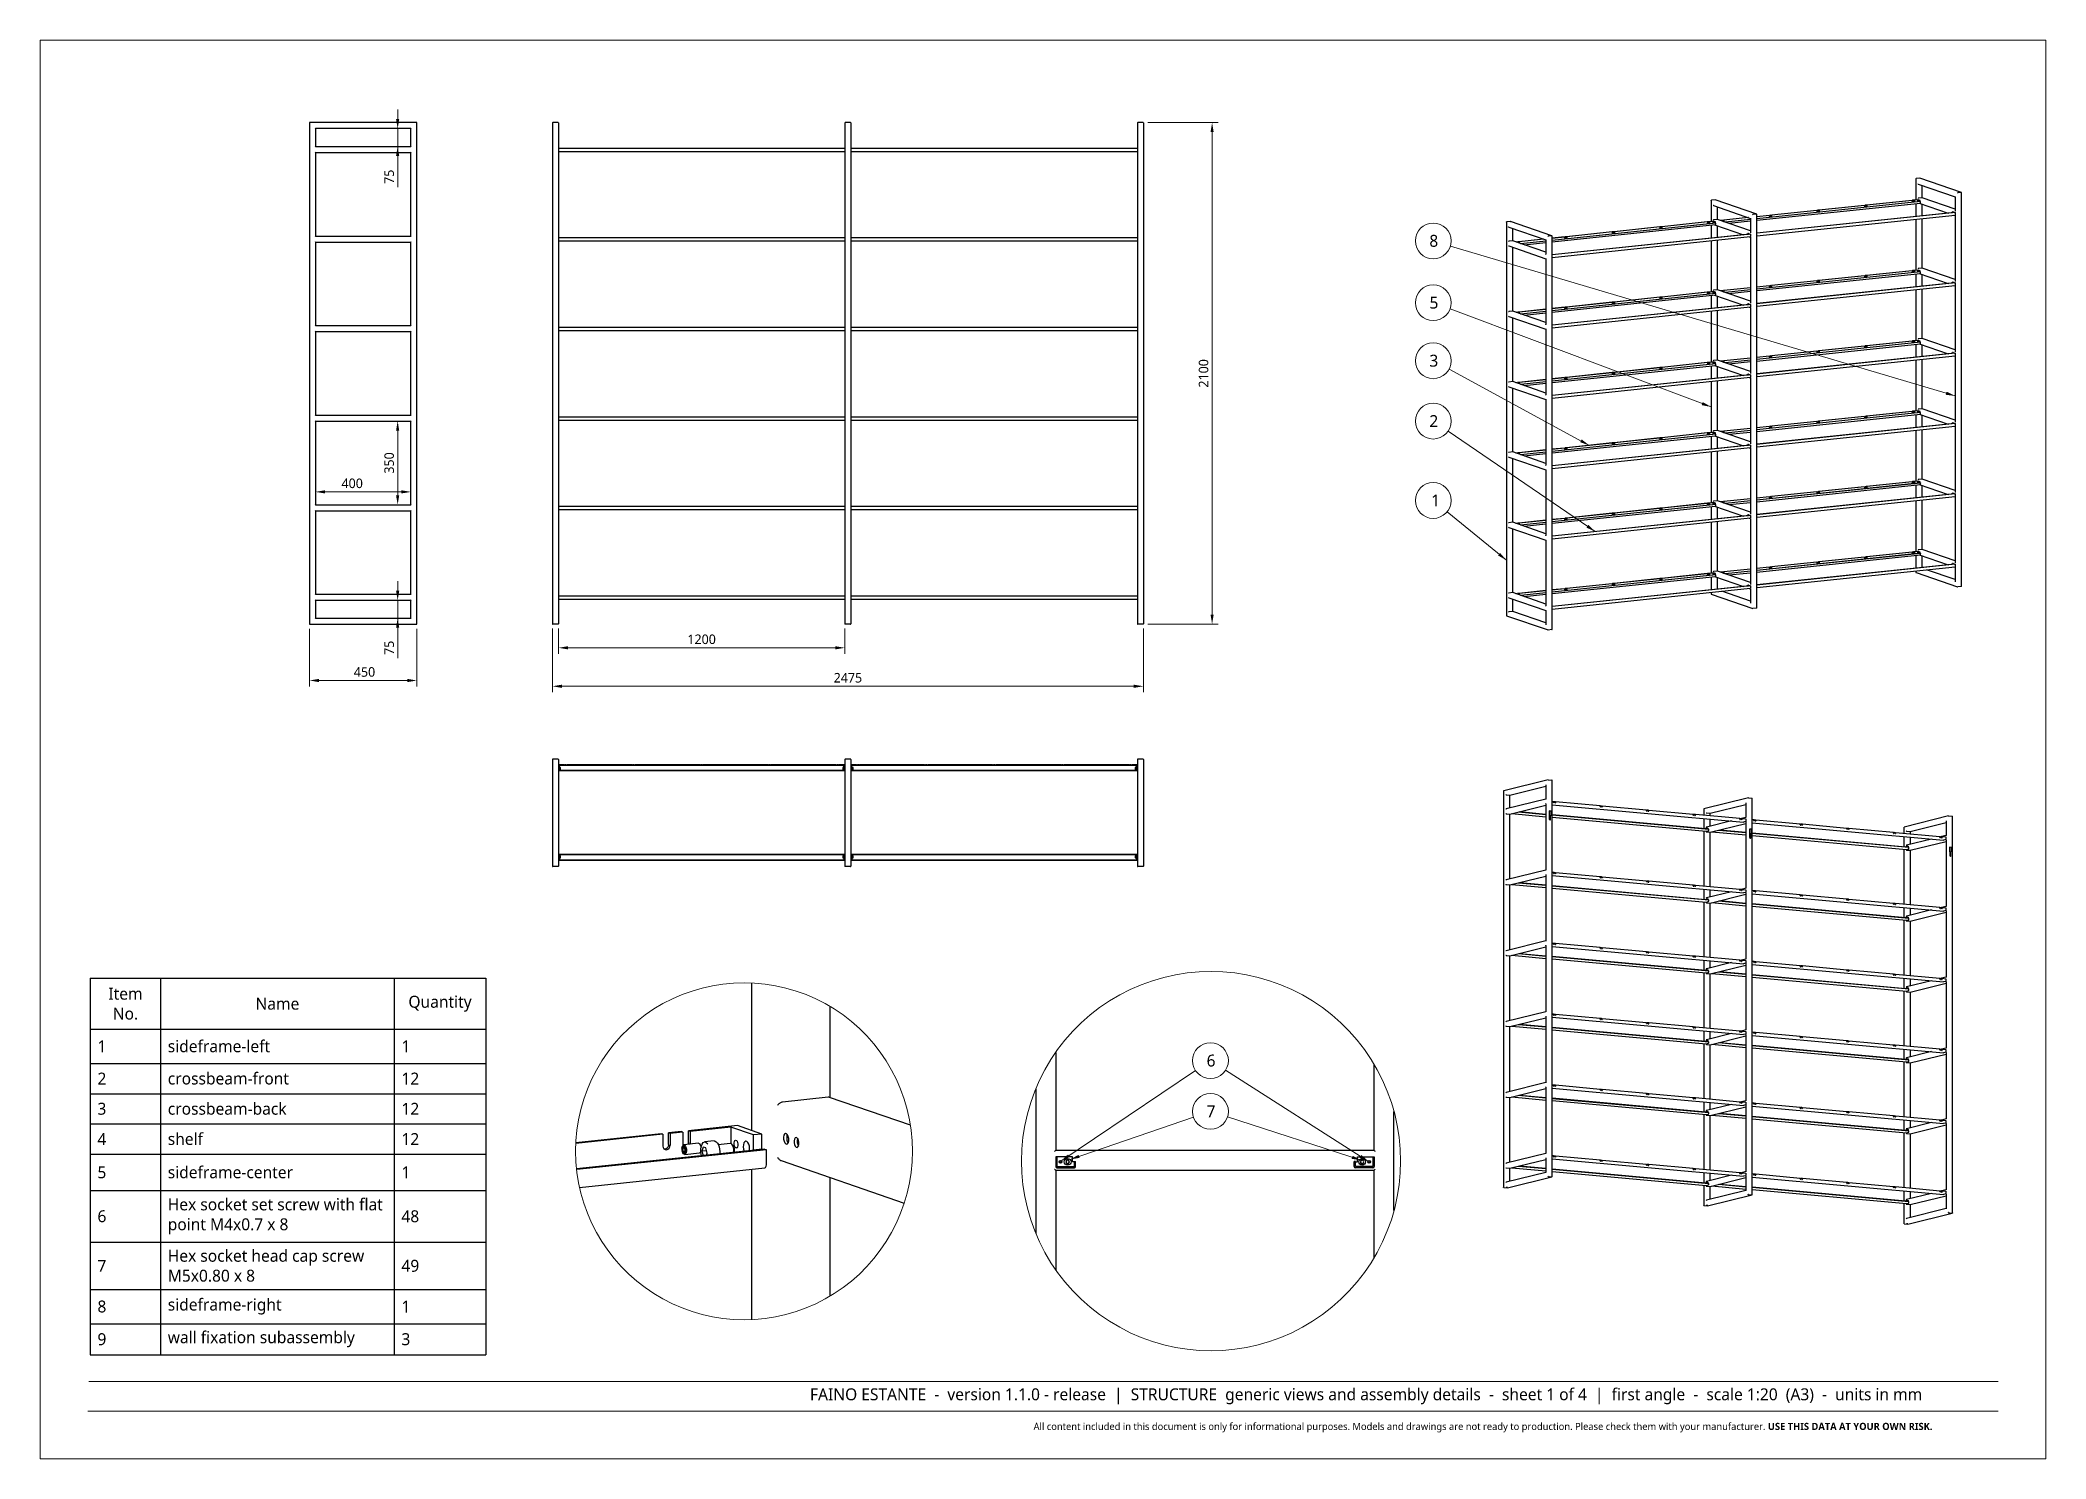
# Paper-space layout 'assembly' of a CAD drawing. Header units: millimetres. Extents: x 0 to 420, y 0 to 297.
# The model-space entities are those that its viewports show. They can reach past a viewport. Long polylines and large blocks are cut down to what shows.
import ezdxf

# ---------------------------------------------------------------- set-up
doc = ezdxf.new("R2010")
doc.units = ezdxf.units.MM
doc.header["$LTSCALE"] = 12.7
doc.header["$PDMODE"] = 33
doc.header["$PDSIZE"] = 1
for name, color, linetype, lineweight in [('ANNOTATION_LINES', 7, 'Continuous', 13), ('ANNOTATION_TEXT', 7, 'Continuous', 25), ('BORDER_FRAME', 7, 'Continuous', 15), ('DETAIL_VIEW_BORDER', 7, 'Continuous', 15), ('SKETCHED_GEOMETRY', 251, 'Continuous', 13), ('VIEW_HATCHES', 7, 'Continuous', 13), ('Visible', 7, 'Continuous', 25)]:
    doc.layers.add(name, color=color, linetype=linetype, lineweight=lineweight)
doc.layers.add('TABLES', color=7, linetype='Continuous')
doc.styles.add('Onshape-Standard', font='NotoSans-Regular.ttf')
doc.styles.add('Onshape-Standard-BomTable-DataRow', font='Open Sans')
doc.styles.add('Onshape-Standard-BomTable-HeaderRow', font='Open Sans')
doc.styles.add('Onshape-Standard-Dimension', font='OpenSans-Regular.ttf')
doc.styles.add('Onshape-Standard-NoteStyle', font='Open Sans', dxfattribs={"height": 2.5})
doc.dimstyles.new('Onshape-ISO-25$0', dxfattribs={"dimtxt": 2, "dimasz": 2, "dimexe": 1.25, "dimexo": 1, "dimgap": 0.75, "dimtad": 1, "dimtxsty": 'Onshape-Standard-Dimension', "dimcen": 2.5, "dimclrd": 251, "dimclre": 251, "dimclrt": 251, "dimadec": 1, "dimazin": 0, "dimtfac": 1, "dimtmove": 0, "dimatfit": 3, "dimfxl": 1, "dimlwd": 13, "dimlwe": 13, "dimarcsym": 0})

psp = doc.layouts.new('assembly')

msp = doc.modelspace()

# ---------------------------------------------------------------- texts
at = {"layer": 'ANNOTATION_LINES', "color": 251, "char_height": 2.5, "attachment_point": 4, "style": 'Onshape-Standard'}
for s, insert in [('{\\fOpen Sans;8}', (562.89994, 254.96182)), ('{\\fOpen Sans;5}', (562.93485, 242.03228)), ('{\\fOpen Sans;3}', (562.90334, 229.87755)), ('{\\fOpen Sans;2}', (562.89994, 217.24771)), ('{\\fOpen Sans;1}', (563.26949, 200.63012)), ('{\\fOpen Sans;6}', (516.25644, 83.36066)), ('{\\fOpen Sans;7}', (516.24026, 72.74125))]:
    msp.add_mtext(s, dxfattribs=dict(at, insert=insert))
at = {"layer": 'ANNOTATION_TEXT', "attachment_point": 1, "style": 'Onshape-Standard-NoteStyle'}
for s, insert, char_height, width in [('{\\fOpen Sans|b0|i0|c0|p0;\\W5.86056;  }FAINO ESTANTE  -  version 1.1.0 - release  |  STRUCTURE  generic views and assembly details  -  sheet 1 of 4  |  first angle  -  scale 1:20  (A3)  -  units in mm', (423.28204, 14.76702), 2.5, 257.7429007), ('{\\fOpen Sans|b0|i0|c0|p0;\\W9.38940;      }All content included in this document is only for informational purposes. Models and drawings are not ready to production. Please check them with your manufacturer. {\\fOpen Sans|b1|i0|c0|p0;USE THIS DATA AT YOUR OWN RISK.}', (451.40643, 7.54292), 1.5, 230.5094998)]:
    msp.add_mtext(s, dxfattribs=dict(at, insert=insert, char_height=char_height, width=width))

# ---------------------------------------------------------------- blocks, each defined once
blk = doc.blocks.new('*T1')
at = {"layer": 'TABLES', "color": 0, "linetype": 'ByBlock', "lineweight": -2}
for p, q in [((0, 0), (82.82, 0)), ((0, 0), (0, -78.81)), ((14.72, 0), (14.72, -78.81)), ((63.65, 0), (63.65, -78.81)), ((82.82, 0), (82.82, -78.81)), ((0, -10.65), (82.82, -10.65)), ((0, -17.82), (82.82, -17.82)), ((0, -24.15), (82.82, -24.15)), ((0, -30.49), (82.82, -30.49)), ((0, -36.82), (82.82, -36.82)), ((0, -44.42), (82.82, -44.42)), ((0, -55.25), (82.82, -55.25)), ((0, -65.14), (82.82, -65.14)), ((0, -72.31), (82.82, -72.31)), ((0, -78.81), (82.82, -78.81))]:
    blk.add_line(p, q, dxfattribs=at)
at = {"layer": 'TABLES', "color": 0, "char_height": 2.5}
for s, insert, width, attachment_point, style in [('{Item No.}', (7.36, -5.33), 11.7168, 5, 'Onshape-Standard-BomTable-HeaderRow'), ('{Name}', (39.18, -5.33), 45.9346, 5, 'Onshape-Standard-BomTable-HeaderRow'), ('{Quantity}', (73.23, -5.33), 16.1672, 5, 'Onshape-Standard-BomTable-HeaderRow'), ('{1}', (1.5, -14.24), 11.7168, 4, 'Onshape-Standard-BomTable-DataRow'), ('{sideframe-left}', (16.22, -14.24), 45.9346, 4, 'Onshape-Standard-BomTable-DataRow'), ('{1}', (65.15, -14.24), 16.1672, 4, 'Onshape-Standard-BomTable-DataRow'), ('{2}', (1.5, -20.99), 11.7168, 4, 'Onshape-Standard-BomTable-DataRow'), ('{crossbeam-front}', (16.22, -20.99), 45.9346, 4, 'Onshape-Standard-BomTable-DataRow'), ('{12}', (65.15, -20.99), 16.1672, 4, 'Onshape-Standard-BomTable-DataRow'), ('{3}', (1.5, -27.32), 11.7168, 4, 'Onshape-Standard-BomTable-DataRow'), ('{crossbeam-back}', (16.22, -27.32), 45.9346, 4, 'Onshape-Standard-BomTable-DataRow'), ('{12}', (65.15, -27.32), 16.1672, 4, 'Onshape-Standard-BomTable-DataRow'), ('{4}', (1.5, -33.65), 11.7168, 4, 'Onshape-Standard-BomTable-DataRow'), ('{shelf}', (16.22, -33.65), 45.9346, 4, 'Onshape-Standard-BomTable-DataRow'), ('{12}', (65.15, -33.65), 16.1672, 4, 'Onshape-Standard-BomTable-DataRow'), ('{5}', (1.5, -40.62), 11.7168, 4, 'Onshape-Standard-BomTable-DataRow'), ('{sideframe-center}', (16.22, -40.62), 45.9346, 4, 'Onshape-Standard-BomTable-DataRow'), ('{1}', (65.15, -40.62), 16.1672, 4, 'Onshape-Standard-BomTable-DataRow'), ('{Hex socket set screw with flat point M4x0.7 x 8}', (16.22, -49.83), 45.9346, 4, 'Onshape-Standard-BomTable-DataRow'), ('{6}', (1.5, -49.83), 11.7168, 4, 'Onshape-Standard-BomTable-DataRow'), ('{48}', (65.15, -49.83), 16.1672, 4, 'Onshape-Standard-BomTable-DataRow'), ('{Hex socket head cap screw M5x0.80 x 8}', (16.22, -60.19), 45.9346, 4, 'Onshape-Standard-BomTable-DataRow'), ('{7}', (1.5, -60.19), 11.7168, 4, 'Onshape-Standard-BomTable-DataRow'), ('{49}', (65.15, -60.19), 16.1672, 4, 'Onshape-Standard-BomTable-DataRow'), ('{sideframe-right}', (16.22, -68.72), 45.9346, 4, 'Onshape-Standard-BomTable-DataRow'), ('{8}', (1.5, -68.72), 11.7168, 4, 'Onshape-Standard-BomTable-DataRow'), ('{1}', (65.15, -68.72), 16.1672, 4, 'Onshape-Standard-BomTable-DataRow'), ('{9}', (1.5, -75.56), 11.7168, 4, 'Onshape-Standard-BomTable-DataRow'), ('{wall fixation subassembly}', (16.22, -75.56), 45.9346, 4, 'Onshape-Standard-BomTable-DataRow'), ('{3}', (65.15, -75.56), 16.1672, 4, 'Onshape-Standard-BomTable-DataRow')]:
    blk.add_mtext(s, dxfattribs=dict(at, insert=insert, width=width, attachment_point=attachment_point, style=style))
blk = doc.blocks.new('*D2')
at = {"layer": 'ANNOTATION_TEXT', "color": 251, "lineweight": 13}
for p, q in [((503.95, 279.74), (518.66, 279.74)), ((517.41, 176.74), (517.41, 277.74)), ((503.95, 174.74), (518.66, 174.74))]:
    blk.add_line(p, q, dxfattribs=at)
at = {"layer": 'ANNOTATION_TEXT', "color": 251}
for points in [[(517.74, 277.74), (517.08, 277.74), (517.41, 279.74)], [(517.08, 176.74), (517.74, 176.74), (517.41, 174.74)]]:
    blk.add_solid(points, dxfattribs=at)
at = {"layer": 'Defpoints', "color": 0}
for p in [(502.95, 279.74), (517.41, 279.74), (502.95, 174.74)]:
    blk.add_point(p, dxfattribs=at)
at = {"layer": 'ANNOTATION_TEXT', "color": 251, "insert": (515.63, 227.24), "char_height": 2, "attachment_point": 5, "rotation": 90, "style": 'Onshape-Standard-Dimension'}
blk.add_mtext('2100', dxfattribs=at)
blk = doc.blocks.new('*D3')
at = {"layer": 'ANNOTATION_TEXT', "color": 251, "lineweight": 13}
for p, q in [((328.4, 173.74), (328.4, 161.7)), ((350.9, 173.74), (350.9, 161.7)), ((330.4, 162.95), (348.9, 162.95))]:
    blk.add_line(p, q, dxfattribs=at)
at = {"layer": 'ANNOTATION_TEXT', "color": 251}
for points in [[(330.4, 163.28), (330.4, 162.61), (328.4, 162.95)], [(348.9, 162.61), (348.9, 163.28), (350.9, 162.95)]]:
    blk.add_solid(points, dxfattribs=at)
at = {"layer": 'Defpoints', "color": 0}
for p in [(328.4, 174.74), (350.9, 174.74), (350.9, 162.95)]:
    blk.add_point(p, dxfattribs=at)
at = {"layer": 'ANNOTATION_TEXT', "color": 251, "insert": (339.93, 164.72), "char_height": 2, "attachment_point": 5, "style": 'Onshape-Standard-Dimension'}
blk.add_mtext('450', dxfattribs=at)
blk = doc.blocks.new('*D4')
at = {"layer": 'ANNOTATION_TEXT', "color": 251, "lineweight": 13}
for p, q in [((346.87, 181.74), (346.87, 183.74)), ((345.87, 179.74), (345.62, 179.74)), ((346.87, 175.99), (346.87, 179.74)), ((345.87, 175.99), (345.62, 175.99)), ((346.87, 175.99), (346.87, 167.59)), ((346.87, 173.99), (346.87, 171.99))]:
    blk.add_line(p, q, dxfattribs=at)
at = {"layer": 'ANNOTATION_TEXT', "color": 251}
for points in [[(346.53, 181.74), (347.2, 181.74), (346.87, 179.74)], [(347.2, 173.99), (346.53, 173.99), (346.87, 175.99)]]:
    blk.add_solid(points, dxfattribs=at)
at = {"layer": 'Defpoints', "color": 0}
for p in [(346.87, 179.74), (346.87, 179.74), (346.87, 175.99)]:
    blk.add_point(p, dxfattribs=at)
at = {"layer": 'ANNOTATION_TEXT', "color": 251, "insert": (345.1, 169.79), "char_height": 2, "attachment_point": 5, "rotation": 90, "style": 'Onshape-Standard-Dimension'}
blk.add_mtext('75', dxfattribs=at)
blk = doc.blocks.new('*D5')
at = {"layer": 'ANNOTATION_TEXT', "color": 251, "lineweight": 13}
for p, q in [((329.65, 200.74), (329.65, 203.68)), ((331.65, 202.43), (347.65, 202.43)), ((349.65, 200.74), (349.65, 203.68))]:
    blk.add_line(p, q, dxfattribs=at)
at = {"layer": 'ANNOTATION_TEXT', "color": 251}
for points in [[(331.65, 202.77), (331.65, 202.1), (329.65, 202.43)], [(347.65, 202.1), (347.65, 202.77), (349.65, 202.43)]]:
    blk.add_solid(points, dxfattribs=at)
at = {"layer": 'Defpoints', "color": 0}
for p in [(349.65, 202.43), (329.65, 199.74), (349.65, 199.74)]:
    blk.add_point(p, dxfattribs=at)
at = {"layer": 'ANNOTATION_TEXT', "color": 251, "insert": (337.35, 204.21), "char_height": 2, "attachment_point": 5, "style": 'Onshape-Standard-Dimension'}
blk.add_mtext('400', dxfattribs=at)
blk = doc.blocks.new('*D6')
at = {"layer": 'ANNOTATION_TEXT', "color": 251, "lineweight": 13}
for p, q in [((348.65, 217.24), (345.62, 217.24)), ((346.87, 201.74), (346.87, 215.24)), ((348.65, 199.74), (345.62, 199.74))]:
    blk.add_line(p, q, dxfattribs=at)
at = {"layer": 'ANNOTATION_TEXT', "color": 251}
for points in [[(347.2, 215.24), (346.53, 215.24), (346.87, 217.24)], [(346.53, 201.74), (347.2, 201.74), (346.87, 199.74)]]:
    blk.add_solid(points, dxfattribs=at)
at = {"layer": 'Defpoints', "color": 0}
for p in [(346.87, 217.24), (349.65, 217.24), (349.65, 199.74)]:
    blk.add_point(p, dxfattribs=at)
at = {"layer": 'ANNOTATION_TEXT', "color": 251, "insert": (345.09, 208.49), "char_height": 2, "attachment_point": 5, "rotation": 90, "style": 'Onshape-Standard-Dimension'}
blk.add_mtext('350', dxfattribs=at)
blk = doc.blocks.new('*D7')
at = {"layer": 'ANNOTATION_TEXT', "color": 251, "lineweight": 13}
for p, q in [((346.87, 280.49), (346.87, 282.49)), ((345.87, 278.49), (345.62, 278.49)), ((346.87, 278.49), (346.87, 274.74)), ((345.87, 274.74), (345.62, 274.74)), ((346.87, 274.74), (346.87, 266.2)), ((346.87, 272.74), (346.87, 270.74))]:
    blk.add_line(p, q, dxfattribs=at)
at = {"layer": 'ANNOTATION_TEXT', "color": 251}
for points in [[(346.53, 280.49), (347.2, 280.49), (346.87, 278.49)], [(347.2, 272.74), (346.53, 272.74), (346.87, 274.74)]]:
    blk.add_solid(points, dxfattribs=at)
at = {"layer": 'Defpoints', "color": 0}
for p in [(346.87, 278.49), (346.87, 274.74), (346.87, 274.74)]:
    blk.add_point(p, dxfattribs=at)
at = {"layer": 'ANNOTATION_TEXT', "color": 251, "insert": (345.1, 268.4), "char_height": 2, "attachment_point": 5, "rotation": 90, "style": 'Onshape-Standard-Dimension'}
blk.add_mtext('75', dxfattribs=at)
blk = doc.blocks.new('*D8')
at = {"layer": 'ANNOTATION_TEXT', "color": 251, "lineweight": 13}
for p, q in [((380.52, 173.81), (380.52, 168.54)), ((440.52, 173.81), (440.52, 168.54)), ((382.52, 169.79), (438.52, 169.79))]:
    blk.add_line(p, q, dxfattribs=at)
at = {"layer": 'ANNOTATION_TEXT', "color": 251}
for points in [[(382.52, 170.12), (382.52, 169.46), (380.52, 169.79)], [(438.52, 169.46), (438.52, 170.12), (440.52, 169.79)]]:
    blk.add_solid(points, dxfattribs=at)
at = {"layer": 'Defpoints', "color": 0}
for p in [(380.52, 174.81), (440.52, 174.81), (440.52, 169.79)]:
    blk.add_point(p, dxfattribs=at)
at = {"layer": 'ANNOTATION_TEXT', "color": 251, "insert": (410.52, 171.56), "char_height": 2, "attachment_point": 5, "style": 'Onshape-Standard-Dimension'}
blk.add_mtext('1200', dxfattribs=at)
blk = doc.blocks.new('*D9')
at = {"layer": 'ANNOTATION_TEXT', "color": 251, "lineweight": 13}
for p, q in [((379.27, 173.81), (379.27, 160.49)), ((503.02, 173.81), (503.02, 160.49)), ((381.27, 161.74), (501.02, 161.74))]:
    blk.add_line(p, q, dxfattribs=at)
at = {"layer": 'ANNOTATION_TEXT', "color": 251}
for points in [[(381.27, 162.07), (381.27, 161.4), (379.27, 161.74)], [(501.02, 161.4), (501.02, 162.07), (503.02, 161.74)]]:
    blk.add_solid(points, dxfattribs=at)
at = {"layer": 'Defpoints', "color": 0}
for p in [(379.27, 174.81), (503.02, 174.81), (503.02, 161.74)]:
    blk.add_point(p, dxfattribs=at)
at = {"layer": 'ANNOTATION_TEXT', "color": 251, "insert": (441.15, 163.51), "char_height": 2, "attachment_point": 5, "style": 'Onshape-Standard-Dimension'}
blk.add_mtext('2475', dxfattribs=at)

# ---------------------------------------------------------------- dimensions: what is measured, and where the dimension line sits
at = {"layer": 'ANNOTATION_TEXT'}
for base, p1, p2, angle, picture, middle, dimtype in [((346.86817, 274.73944), (346.86817, 278.48944, 61.8), (346.86817, 274.73944, 61.8), 90, '*D7', (346.86817, 268.39656), 160), ((517.40971, 279.73944), (502.9498, 174.73944, 10.9375), (502.9498, 279.73944, 10.9375), 90, '*D2', (517.40971, 227.23944), 160), ((346.86817, 217.23944), (349.65158, 199.73944, 61.8), (349.65158, 217.23944, 61.8), 90, '*D6', (346.86817, 208.48944), 161), ((349.65158, 202.43368), (329.65158, 199.73944, 61.8), (349.65158, 199.73944, 61.8), 0, '*D5', (337.34653, 202.43368), 161), ((346.86817, 179.73944), (346.86817, 175.98944, 61.8), (346.86817, 179.73944, 61.8), 90, '*D4', (346.86817, 169.78849), 160)]:
    dim = msp.add_linear_dim(base=base, p1=p1, p2=p2, angle=angle, dimstyle='Onshape-ISO-25$0', override={"dimlfac": 20, "dimpost": ''}, dxfattribs=at)
    dim.commit()
    dim.dimension.update_dxf_attribs({"geometry": picture, "text_midpoint": middle, "dimtype": dimtype})
for base, p1, p2, picture, middle in [((350.90158, 162.94772), (328.40158, 174.73944, 61.8), (350.90158, 174.73944, 61.8), '*D3', (339.92872, 162.94772)), ((503.0248, 161.73656), (379.2748, 174.81444, 10.8625), (503.0248, 174.81444, 10.8625), '*D9', (441.1498, 161.73656)), ((440.5248, 169.78849), (380.5248, 174.81444, 10.8625), (440.5248, 174.81444, 10.8625), '*D8', (410.5248, 169.78849))]:
    dim = msp.add_linear_dim(base=base, p1=p1, p2=p2, dimstyle='Onshape-ISO-25$0', override={"dimlfac": 20, "dimpost": ''}, dxfattribs=at)
    dim.commit()
    dim.dimension.update_dxf_attribs({"geometry": picture, "text_midpoint": middle, "dimtype": 160})

# ---------------------------------------------------------------- linework, layer by layer
at = {"layer": 'ANNOTATION_LINES', "color": 251}
for p, q in [((673.02679, 222.51014, -8.32609), (567.31315, 253.89456, 8.32609)), ((621.92185, 220.2063, -4.0431), (567.22947, 240.71559, 4.0431)), ((596.39718, 212.16463, 2.93438), (567.01507, 228.09057, -2.93438)), ((597.6495, 194.10346, 10.10896), (566.81618, 215.13462, -10.10896)), ((579.04725, 188.11847, 4.92868), (566.62338, 198.25891, -4.92868)), ((485.75752, 62.34617, -369.25372), (513.95504, 81.27088, 369.25372)), ((550.18363, 62.26284, -369.25372), (520.23143, 81.3457, 369.25372)), ((487.65737, 62.68513, -368.87872), (513.52044, 71.52804, 368.87872)), ((548.63552, 62.51284, -368.83705), (520.63617, 71.58533, 368.83705))]:
    msp.add_line(p, q, dxfattribs=at)
for centre in [(563.71823, 254.96182), (563.71823, 242.03228), (563.71823, 229.87755), (563.71823, 217.24771), (563.71823, 200.63012), (517.06877, 83.36066), (517.06877, 72.74125)]:
    msp.add_circle(centre, 3.75, dxfattribs=at)
for points in [[(671.20437, 223.3989), (673.02679, 222.51014), (671.01463, 222.7598)], [(620.16623, 221.22064), (621.92185, 220.2063), (619.93215, 220.59642)], [(594.79771, 213.41074), (596.39718, 212.16463), (594.48002, 212.82464)], [(596.18509, 195.50582), (597.6495, 194.10346), (595.80943, 194.95507)], [(577.70861, 189.64135), (579.04725, 188.11847), (577.28706, 189.12488)], [(487.60394, 63.18394), (485.75752, 62.34617), (487.23242, 63.7375)], [(489.65765, 63.01677), (487.65737, 62.68513), (489.44197, 63.64758)], [(546.83565, 63.44644), (548.63552, 62.51284), (546.63015, 62.81223)], [(548.67598, 63.61861), (550.18363, 62.26284), (548.31777, 63.05636)]]:
    msp.add_solid(points, dxfattribs=at)
at = {"layer": 'BORDER_FRAME'}
msp.add_line((682, 10), (282, 10), dxfattribs=at)
at = {"layer": 'DETAIL_VIEW_BORDER', "flags": 128}
for points in [[(556.88607, 62.34164), (556.80772, 64.83466), (556.57299, 67.31785), (556.18281, 69.7814), (555.6387, 72.21559), (554.94282, 74.61081), (554.09792, 76.95761), (553.10734, 79.24672), (551.97497, 81.46912), (550.70529, 83.61603), (549.30331, 85.67899), (547.77456, 87.64984), (546.12508, 89.52081), (544.36137, 91.28451), (542.4904, 92.93399), (540.51955, 94.46274), (538.4566, 95.86472), (536.30969, 97.1344), (534.08729, 98.26677), (531.79817, 99.25736), (529.45137, 100.10226), (527.05615, 100.79814), (524.62196, 101.34224), (522.15842, 101.73243), (519.67523, 101.96716), (517.1822, 102.04551), (514.68917, 101.96716), (512.20599, 101.73243), (509.74244, 101.34224), (507.30825, 100.79814), (504.91303, 100.10226), (502.56623, 99.25736), (500.27712, 98.26677), (498.05472, 97.1344), (495.9078, 95.86472), (493.84485, 94.46274), (491.874, 92.93399), (490.00303, 91.28451), (488.23933, 89.52081), (486.58984, 87.64984), (485.0611, 85.67899), (483.65912, 83.61603), (482.38944, 81.46912), (481.25707, 79.24672), (480.26648, 76.95761), (479.42158, 74.61081), (478.7257, 72.21559), (478.1816, 69.7814), (477.79141, 67.31785), (477.55668, 64.83466), (477.47833, 62.34164), (477.55668, 59.84861), (477.79141, 57.36542), (478.1816, 54.90187), (478.7257, 52.46769), (479.42158, 50.07247), (480.26648, 47.72567), (481.25707, 45.43655), (482.38944, 43.21415), (483.65912, 41.06724), (485.0611, 39.00429), (486.58984, 37.03344), (488.23933, 35.16247), (490.00303, 33.39876), (491.874, 31.74928), (493.84485, 30.22053), (495.9078, 28.81855), (498.05472, 27.54887), (500.27712, 26.4165), (502.56623, 25.42591), (504.91303, 24.58101), (507.30825, 23.88514), (509.74244, 23.34103), (512.20599, 22.95085), (514.68917, 22.71612), (517.1822, 22.63777), (519.67523, 22.71612), (522.15842, 22.95085), (524.62196, 23.34103), (527.05615, 23.88514), (529.45137, 24.58101), (531.79817, 25.42591), (534.08729, 26.4165), (536.30969, 27.54887), (538.4566, 28.81855), (540.51955, 30.22053), (542.4904, 31.74928), (544.36137, 33.39876), (546.12508, 35.16247), (547.77456, 37.03344), (549.30331, 39.00429), (550.70529, 41.06724), (551.97497, 43.21415), (553.10734, 45.43655), (554.09792, 47.72567), (554.94282, 50.07247), (555.6387, 52.46769), (556.18281, 54.90187), (556.57299, 57.36542), (556.80772, 59.84861)], [(454.67054, 64.39865), (454.60094, 66.61322), (454.39243, 68.81905), (454.04582, 71.00743), (453.56249, 73.16973), (452.94434, 75.29742), (452.19381, 77.38209), (451.31387, 79.41553), (450.30798, 81.3897), (449.18011, 83.29681), (447.93473, 85.12934), (446.57673, 86.88006), (445.11149, 88.54205), (443.54478, 90.10876), (441.88278, 91.574), (440.13207, 92.932), (438.29954, 94.17739), (436.39242, 95.30525), (434.41825, 96.31114), (432.38482, 97.19109), (430.30014, 97.94161), (428.17246, 98.55976), (426.01016, 99.0431), (423.82177, 99.3897), (421.61594, 99.59821), (419.40137, 99.66781), (417.1868, 99.59821), (414.98098, 99.3897), (412.79259, 99.0431), (410.63029, 98.55976), (408.5026, 97.94161), (406.41793, 97.19109), (404.38449, 96.31114), (402.41033, 95.30525), (400.50321, 94.17739), (398.67068, 92.932), (396.91996, 91.574), (395.25797, 90.10876), (393.69126, 88.54205), (392.22602, 86.88006), (390.86802, 85.12934), (389.62264, 83.29681), (388.49477, 81.3897), (387.48888, 79.41553), (386.60894, 77.38209), (385.85841, 75.29742), (385.24026, 73.16973), (384.75693, 71.00743), (384.41032, 68.81905), (384.20181, 66.61322), (384.13221, 64.39865), (384.20181, 62.18408), (384.41032, 59.97825), (384.75693, 57.78987), (385.24026, 55.62756), (385.85841, 53.49988), (386.60894, 51.4152), (387.48888, 49.38177), (388.49477, 47.4076), (389.62264, 45.50049), (390.86802, 43.66796), (392.22602, 41.91724), (393.69126, 40.25525), (395.25797, 38.68854), (396.91996, 37.22329), (398.67068, 35.8653), (400.50321, 34.61991), (402.41033, 33.49205), (404.38449, 32.48616), (406.41793, 31.60621), (408.5026, 30.85568), (410.63029, 30.23753), (412.79259, 29.7542), (414.98098, 29.40759), (417.1868, 29.19908), (419.40137, 29.12949), (421.61594, 29.19908), (423.82177, 29.40759), (426.01016, 29.7542), (428.17246, 30.23753), (430.30014, 30.85568), (432.38482, 31.60621), (434.41825, 32.48616), (436.39242, 33.49205), (438.29954, 34.61991), (440.13207, 35.8653), (441.88278, 37.22329), (443.54478, 38.68854), (445.11149, 40.25525), (446.57673, 41.91724), (447.93473, 43.66796), (449.18011, 45.50049), (450.30798, 47.4076), (451.31387, 49.38177), (452.19381, 51.4152), (452.94434, 53.49988), (453.56249, 55.62756), (454.04582, 57.78987), (454.39243, 59.97825), (454.60094, 62.18408)]]:
    msp.add_lwpolyline(points, close=True, dxfattribs=at)
at = {"layer": 'SKETCHED_GEOMETRY'}
msp.add_line((682, 16.17802), (282.16999, 16.17802), dxfattribs=at)
at = {"layer": 'VIEW_HATCHES', "color": 7, "linetype": 'Continuous', "lineweight": 13}
for p, q in [((486.91248, 60.92951), (486.7851, 61.17951)), ((551.32797, 61.56193), (551.07797, 61.76437))]:
    msp.add_line(p, q, dxfattribs=at)
at = {"layer": 'Visible'}
for p, q in [((350.90158, 279.73944), (328.40158, 279.73944)), ((328.40158, 279.73944), (328.40158, 174.73944)), ((328.40158, 279.73944), (328.47658, 279.66444)), ((329.57658, 278.56444), (329.65158, 278.48944)), ((349.65158, 278.48944), (329.65158, 278.48944)), ((329.65158, 278.48944), (329.65158, 274.73944)), ((349.72658, 278.56444), (349.65158, 278.48944)), ((349.65158, 274.73944), (349.65158, 278.48944)), ((350.90158, 279.73944), (350.82658, 279.66444)), ((350.90158, 174.73944), (350.90158, 279.73944)), ((379.2748, 279.66444), (379.2748, 174.81444)), ((380.4498, 279.73944), (379.3498, 279.73944)), ((380.5248, 279.66444), (380.5248, 174.81444)), ((440.5248, 279.66444), (440.5248, 174.81444)), ((441.6998, 279.73944), (440.5998, 279.73944)), ((441.7748, 279.66444), (441.7748, 174.81444)), ((501.7748, 279.66444), (501.7748, 174.81444)), ((502.9498, 279.73944), (501.8498, 279.73944)), ((503.0248, 279.66444), (503.0248, 174.81444)), ((329.65158, 274.73944), (329.57658, 274.66444)), ((329.57658, 273.56444), (329.65158, 273.48944)), ((329.65158, 274.73944), (349.65158, 274.73944)), ((329.65158, 273.48944), (349.65158, 273.48944)), ((329.65158, 273.48944), (329.65158, 255.98944)), ((349.72658, 274.66444), (349.65158, 274.73944)), ((349.65158, 273.48944), (349.72658, 273.56444)), ((349.65158, 255.98944), (349.65158, 273.48944)), ((440.5248, 274.33944), (380.5248, 274.33944)), ((440.5248, 273.63944), (380.5248, 273.63944)), ((501.7748, 274.33944), (441.7748, 274.33944)), ((501.7748, 273.63944), (441.7748, 273.63944)), ((664.79645, 267.96655), (664.79645, 263.54512)), ((665.5974, 268.08801), (664.82741, 268.00693)), ((665.28995, 266.86155), (673.02679, 264.20022)), ((674.32931, 265.08894), (665.619, 268.08513)), ((666.11249, 263.9885), (666.11249, 266.57861)), ((674.31188, 265.09039), (673.54188, 265.00931)), ((674.34283, 182.66623), (674.34283, 265.07)), ((621.92185, 263.45148), (621.92185, 259.03004)), ((622.7228, 263.57294), (621.9528, 263.49185)), ((622.41534, 262.34648), (630.15219, 259.68515)), ((631.45471, 260.57387), (622.74439, 263.57006)), ((623.23789, 259.47342), (623.23789, 262.06354)), ((631.43727, 260.57532), (630.66728, 260.49423)), ((665.71413, 263.20168), (631.46822, 259.59528)), ((665.74318, 263.19168), (631.46822, 259.58223)), ((631.46822, 259.2797), (665.72042, 262.88676)), ((673.00525, 260.92928), (631.46822, 256.55507)), ((672.8362, 260.92453), (631.46822, 256.56812)), ((631.46822, 178.15115), (631.46822, 260.55493)), ((644.03174, 261.35841), (634.51183, 260.35588)), ((644.06079, 261.34842), (634.54088, 260.34589)), ((644.06079, 261.34842), (644.03174, 261.35841)), ((644.06079, 261.34842), (644.06079, 261.15207)), ((644.36424, 261.39342), (644.15424, 261.37131)), ((644.15424, 261.17496), (644.15424, 261.37131)), ((644.18329, 261.36132), (644.15424, 261.37131)), ((644.39329, 261.38343), (644.18329, 261.36132)), ((644.18329, 261.36132), (644.18329, 261.16497)), ((644.39329, 261.38343), (644.36424, 261.39342)), ((644.39329, 261.38343), (644.39329, 261.18709)), ((654.00665, 262.40885), (644.48674, 261.40632)), ((644.48674, 261.20998), (644.48674, 261.40632)), ((644.51578, 261.39633), (644.48674, 261.40632)), ((654.0357, 262.39886), (644.51578, 261.39633)), ((644.51578, 261.39633), (644.51578, 261.19999)), ((654.0357, 262.39886), (654.00665, 262.40885)), ((654.0357, 262.39886), (654.0357, 262.20252)), ((654.33915, 262.44387), (654.12915, 262.42175)), ((654.12915, 262.22541), (654.12915, 262.42175)), ((654.1582, 262.41176), (654.12915, 262.42175)), ((654.36819, 262.43388), (654.1582, 262.41176)), ((654.1582, 262.41176), (654.1582, 262.21542)), ((654.36819, 262.43388), (654.33915, 262.44387)), ((654.36819, 262.43388), (654.36819, 262.23753)), ((663.98156, 263.4593), (654.46164, 262.45677)), ((654.46164, 262.26043), (654.46164, 262.45677)), ((654.49069, 262.44678), (654.46164, 262.45677)), ((664.0106, 263.44931), (654.49069, 262.44678)), ((654.49069, 262.44678), (654.49069, 262.25043)), ((664.0106, 263.44931), (663.98156, 263.4593)), ((664.0106, 263.44931), (664.0106, 263.25296)), ((664.31405, 263.49431), (664.10406, 263.4722)), ((664.10406, 263.27586), (664.10406, 263.4722)), ((664.1331, 263.46221), (664.10406, 263.4722)), ((664.3431, 263.48432), (664.1331, 263.46221)), ((664.1331, 263.46221), (664.1331, 263.26586)), ((664.3431, 263.48432), (664.31405, 263.49431)), ((664.3431, 263.48432), (664.3431, 263.28798)), ((665.25904, 263.59383), (664.43655, 263.50722)), ((664.43655, 263.31087), (664.43655, 263.50722)), ((664.4656, 263.49722), (664.43655, 263.50722)), ((665.14809, 263.5691), (664.4656, 263.49722)), ((664.4656, 263.49722), (664.4656, 263.30088)), ((664.79645, 262.78946), (664.79645, 260.07787)), ((665.14809, 263.5691), (665.14809, 263.14207)), ((665.52572, 263.4392), (665.14809, 263.5691)), ((665.21217, 263.29172), (665.18981, 263.22087)), ((665.26911, 263.22923), (665.18981, 263.22087)), ((665.18981, 263.22087), (665.20859, 263.14844)), ((665.25689, 263.27634), (665.21217, 263.29172)), ((665.39172, 263.39298), (665.23423, 263.3764)), ((665.27925, 263.19011), (665.25689, 263.27634)), ((665.66572, 263.45394), (665.25904, 263.59383)), ((665.26808, 263.1547), (665.27925, 263.19011)), ((666.08154, 263.9946), (665.31154, 263.91351)), ((665.49749, 262.86328), (671.53274, 260.78726)), ((665.66572, 263.45394), (665.52572, 263.4392)), ((665.52572, 263.18395), (665.52572, 263.4392)), ((665.66572, 263.19869), (665.52572, 263.18395)), ((665.53043, 263.18233), (665.52572, 263.18395)), ((665.66572, 263.19869), (665.66572, 263.45394)), ((665.67043, 263.19707), (665.66572, 263.19869)), ((665.71413, 263.20168), (665.74318, 263.19168)), ((665.74318, 262.93644), (665.74318, 263.19168)), ((673.02679, 261.6101), (666.09897, 263.99315)), ((666.11249, 260.21646), (666.11249, 262.65173)), ((672.55696, 260.92828), (672.39946, 260.91169)), ((672.59857, 261.06917), (672.45857, 261.05443)), ((672.45857, 260.91791), (672.45857, 261.05443)), ((672.45857, 261.05443), (672.8362, 260.92453)), ((672.59857, 261.06917), (673.00525, 260.92928)), ((673.00525, 260.92928), (673.00525, 260.43842)), ((673.02679, 264.21452), (673.02679, 261.20858)), ((579.04725, 258.9364), (579.04725, 176.53263)), ((579.84819, 259.05787), (579.0782, 258.97678)), ((579.54074, 257.83141), (587.27759, 255.17007)), ((588.5801, 256.0588), (579.86979, 259.05498)), ((580.36328, 254.95835), (580.36328, 257.54847)), ((622.83953, 258.6866), (588.59362, 255.08021)), ((622.86858, 258.67661), (588.59362, 255.06715)), ((588.59362, 254.76463), (622.84581, 258.37168)), ((630.13064, 256.41421), (588.59362, 252.03999)), ((629.96159, 256.40946), (588.59362, 252.05304)), ((601.15714, 256.84333), (591.63723, 255.8408)), ((601.18619, 256.83334), (591.66627, 255.83081)), ((601.18619, 256.83334), (601.15714, 256.84333)), ((601.18619, 256.83334), (601.18619, 256.637)), ((601.48963, 256.87835), (601.27964, 256.85623)), ((601.30868, 256.84624), (601.27964, 256.85623)), ((601.27964, 256.65989), (601.27964, 256.85623)), ((601.51868, 256.86836), (601.30868, 256.84624)), ((601.30868, 256.84624), (601.30868, 256.6499)), ((601.51868, 256.86836), (601.48963, 256.87835)), ((601.51868, 256.86836), (601.51868, 256.67201)), ((611.13205, 257.89378), (601.61213, 256.89125)), ((601.61213, 256.69491), (601.61213, 256.89125)), ((601.64118, 256.88126), (601.61213, 256.89125)), ((611.16109, 257.88379), (601.64118, 256.88126)), ((601.64118, 256.88126), (601.64118, 256.68491)), ((611.16109, 257.88379), (611.13205, 257.89378)), ((611.16109, 257.88379), (611.16109, 257.68744)), ((611.46454, 257.9288), (611.25454, 257.90668)), ((611.25454, 257.71034), (611.25454, 257.90668)), ((611.28359, 257.89669), (611.25454, 257.90668)), ((611.49359, 257.9188), (611.28359, 257.89669)), ((611.28359, 257.89669), (611.28359, 257.70034)), ((611.49359, 257.9188), (611.46454, 257.9288)), ((611.49359, 257.9188), (611.49359, 257.72246)), ((621.10695, 258.94423), (611.58704, 257.9417)), ((611.58704, 257.74535), (611.58704, 257.9417)), ((611.61609, 257.9317), (611.58704, 257.9417)), ((621.136, 258.93423), (611.61609, 257.9317)), ((611.61609, 257.9317), (611.61609, 257.73536)), ((621.136, 258.93423), (621.10695, 258.94423)), ((621.136, 258.93423), (621.136, 258.73789)), ((621.43945, 258.97924), (621.22945, 258.95713)), ((621.22945, 258.76078), (621.22945, 258.95713)), ((621.2585, 258.94713), (621.22945, 258.95713)), ((621.4685, 258.96925), (621.2585, 258.94713)), ((621.2585, 258.94713), (621.2585, 258.75079)), ((621.4685, 258.96925), (621.43945, 258.97924)), ((621.4685, 258.96925), (621.4685, 258.7729)), ((622.38444, 259.07876), (621.56195, 258.99214)), ((621.56195, 258.7958), (621.56195, 258.99214)), ((621.591, 258.98215), (621.56195, 258.99214)), ((622.27349, 259.05402), (621.591, 258.98215)), ((621.591, 258.98215), (621.591, 258.78581)), ((621.92185, 258.27438), (621.92185, 255.5628)), ((622.27349, 259.05402), (622.27349, 258.62699)), ((622.65112, 258.92412), (622.27349, 259.05402)), ((622.33757, 258.77665), (622.3152, 258.7058)), ((622.3945, 258.71415), (622.3152, 258.7058)), ((622.3152, 258.7058), (622.33399, 258.63336)), ((622.38229, 258.76126), (622.33757, 258.77665)), ((622.51712, 258.87791), (622.35962, 258.86132)), ((622.40465, 258.67503), (622.38229, 258.76126)), ((622.79112, 258.93887), (622.38444, 259.07876)), ((622.39347, 258.63963), (622.40465, 258.67503)), ((623.20693, 259.47952), (622.43694, 259.39844)), ((622.62288, 258.34821), (628.65814, 256.27219)), ((622.79112, 258.93887), (622.65112, 258.92412)), ((622.65112, 258.66888), (622.65112, 258.92412)), ((622.79112, 258.68362), (622.65112, 258.66888)), ((622.65583, 258.66726), (622.65112, 258.66888)), ((622.79112, 258.68362), (622.79112, 258.93887)), ((622.79583, 258.682), (622.79112, 258.68362)), ((622.83953, 258.6866), (622.86858, 258.67661)), ((622.86858, 258.42136), (622.86858, 258.67661)), ((630.15219, 257.09503), (623.22437, 259.47807)), ((623.23789, 255.70139), (623.23789, 258.13666)), ((624.08193, 259.25752), (623.91627, 259.24007)), ((624.11097, 259.24752), (623.94532, 259.23008)), ((624.11097, 259.24752), (624.08193, 259.25752)), ((624.11097, 259.24752), (624.11097, 259.1731)), ((624.41442, 259.29253), (624.20442, 259.27042)), ((624.20442, 259.14095), (624.20442, 259.27042)), ((624.23347, 259.26043), (624.20442, 259.27042)), ((624.44347, 259.28254), (624.23347, 259.26043)), ((624.23347, 259.26043), (624.23347, 259.13096)), ((624.44347, 259.28254), (624.41442, 259.29253)), ((624.44347, 259.28254), (624.44347, 259.0862)), ((629.68118, 259.84717), (624.53692, 259.30543)), ((624.53692, 259.10909), (624.53692, 259.30543)), ((624.56597, 259.29544), (624.53692, 259.30543)), ((629.71022, 259.83718), (624.56597, 259.29544)), ((624.56597, 259.29544), (624.56597, 259.0991)), ((630.15219, 259.45669), (624.89577, 258.90314)), ((630.15219, 259.44364), (624.92482, 258.89315)), ((625.59816, 258.66153), (630.15219, 259.14111)), ((629.68236, 256.4132), (629.52486, 256.39662)), ((629.72397, 256.5541), (629.58397, 256.53935)), ((629.58397, 256.40284), (629.58397, 256.53935)), ((629.58397, 256.53935), (629.96159, 256.40946)), ((629.72397, 256.5541), (630.13064, 256.41421)), ((630.13064, 256.41421), (630.13064, 255.92335)), ((630.15219, 259.69944), (630.15219, 256.69351)), ((631.46822, 256.01692), (672.98248, 260.38874)), ((634.05683, 260.30796), (631.46822, 260.03536)), ((634.08588, 260.29797), (631.46822, 260.02231)), ((634.08588, 260.29797), (634.05683, 260.30796)), ((634.08588, 260.29797), (634.08588, 260.10163)), ((634.38933, 260.34298), (634.17933, 260.32086)), ((634.20838, 260.31087), (634.17933, 260.32086)), ((634.17933, 260.12452), (634.17933, 260.32086)), ((634.41838, 260.33299), (634.20838, 260.31087)), ((634.20838, 260.31087), (634.20838, 260.11453)), ((634.41838, 260.33299), (634.38933, 260.34298)), ((634.41838, 260.33299), (634.41838, 260.13664)), ((634.51183, 260.15953), (634.51183, 260.35588)), ((634.54088, 260.34589), (634.51183, 260.35588)), ((634.54088, 260.34589), (634.54088, 260.14954)), ((664.79645, 259.52668), (664.79645, 248.8193)), ((666.11249, 249.26269), (666.11249, 259.66527)), ((672.75955, 260.36526), (673.02679, 260.27334)), ((673.02679, 260.28763), (673.02679, 246.48277)), ((329.65158, 255.98944), (329.57658, 255.91444)), ((329.57658, 254.81444), (329.65158, 254.73944)), ((329.65158, 255.98944), (349.65158, 255.98944)), ((329.65158, 254.73944), (349.65158, 254.73944)), ((329.65158, 254.73944), (329.65158, 237.23944)), ((349.72658, 255.91444), (349.65158, 255.98944)), ((349.65158, 254.73944), (349.72658, 254.81444)), ((349.65158, 237.23944), (349.65158, 254.73944)), ((440.5248, 255.58944), (380.5248, 255.58944)), ((440.5248, 254.88944), (380.5248, 254.88944)), ((501.7748, 255.58944), (441.7748, 255.58944)), ((501.7748, 254.88944), (441.7748, 254.88944)), ((579.54074, 253.90452), (587.27759, 251.24319)), ((580.33233, 254.96445), (579.56234, 254.88336)), ((587.27759, 252.57996), (580.34976, 254.963)), ((580.36328, 240.23254), (580.36328, 253.62158)), ((581.20732, 254.74244), (581.04167, 254.725)), ((581.23637, 254.73245), (581.07071, 254.71501)), ((581.23637, 254.73245), (581.20732, 254.74244)), ((581.23637, 254.73245), (581.23637, 254.65802)), ((581.53982, 254.77746), (581.32982, 254.75534)), ((581.32982, 254.62588), (581.32982, 254.75534)), ((581.35887, 254.74535), (581.32982, 254.75534)), ((581.56887, 254.76747), (581.35887, 254.74535)), ((581.35887, 254.74535), (581.35887, 254.61589)), ((581.56887, 254.76747), (581.53982, 254.77746)), ((581.56887, 254.76747), (581.56887, 254.57112)), ((586.80657, 255.33209), (581.66232, 254.79036)), ((581.66232, 254.59401), (581.66232, 254.79036)), ((581.69137, 254.78037), (581.66232, 254.79036)), ((586.83562, 255.3221), (581.69137, 254.78037)), ((581.69137, 254.78037), (581.69137, 254.58402)), ((587.27759, 254.94162), (582.02117, 254.38807)), ((587.27759, 254.92856), (582.05021, 254.37808)), ((582.72356, 254.14646), (587.27759, 254.62604)), ((587.27759, 255.18437), (587.27759, 252.17843)), ((588.56267, 256.06025), (587.79268, 255.97916)), ((588.59362, 173.63608), (588.59362, 256.03985)), ((588.59362, 251.50185), (630.10788, 255.87367)), ((591.18223, 255.79289), (588.59362, 255.52029)), ((591.21128, 255.7829), (588.59362, 255.50723)), ((591.21128, 255.7829), (591.18223, 255.79289)), ((591.21128, 255.7829), (591.21128, 255.58655)), ((591.51473, 255.8279), (591.30473, 255.80579)), ((591.33378, 255.7958), (591.30473, 255.80579)), ((591.30473, 255.60945), (591.30473, 255.80579)), ((591.54377, 255.81791), (591.33378, 255.7958)), ((591.33378, 255.7958), (591.33378, 255.59945)), ((591.54377, 255.81791), (591.51473, 255.8279)), ((591.54377, 255.81791), (591.54377, 255.62157)), ((591.63723, 255.64446), (591.63723, 255.8408)), ((591.66627, 255.83081), (591.63723, 255.8408)), ((591.66627, 255.83081), (591.66627, 255.63447)), ((621.92185, 255.01161), (621.92185, 244.30423)), ((623.23789, 244.74761), (623.23789, 255.1502)), ((629.88495, 255.85019), (630.15219, 255.75826)), ((630.15219, 255.77256), (630.15219, 241.9677)), ((587.27759, 251.25748), (587.27759, 237.45262)), ((665.71413, 248.47586), (631.46822, 244.86947)), ((665.74318, 248.46587), (631.46822, 244.85642)), ((631.46822, 244.55389), (665.72042, 248.16095)), ((663.98156, 248.73349), (654.46164, 247.73096)), ((664.0106, 248.7235), (654.49069, 247.72097)), ((664.0106, 248.7235), (663.98156, 248.73349)), ((664.0106, 248.7235), (664.0106, 248.52715)), ((664.31405, 248.7685), (664.10406, 248.74639)), ((664.10406, 248.55004), (664.10406, 248.74639)), ((664.1331, 248.7364), (664.10406, 248.74639)), ((664.3431, 248.75851), (664.1331, 248.7364)), ((664.1331, 248.7364), (664.1331, 248.54005)), ((664.3431, 248.75851), (664.31405, 248.7685)), ((664.3431, 248.75851), (664.3431, 248.56217)), ((665.25904, 248.86802), (664.43655, 248.7814)), ((664.43655, 248.58506), (664.43655, 248.7814)), ((664.4656, 248.77141), (664.43655, 248.7814)), ((665.14809, 248.84328), (664.4656, 248.77141)), ((664.4656, 248.77141), (664.4656, 248.57507)), ((664.79645, 248.06364), (664.79645, 245.35206)), ((665.14809, 248.84328), (665.14809, 248.41625)), ((665.52572, 248.71339), (665.14809, 248.84328)), ((665.21217, 248.56591), (665.18981, 248.49506)), ((665.26911, 248.50341), (665.18981, 248.49506)), ((665.18981, 248.49506), (665.20859, 248.42263)), ((665.25689, 248.55052), (665.21217, 248.56591)), ((665.39172, 248.66717), (665.23423, 248.65059)), ((665.27925, 248.4643), (665.25689, 248.55052)), ((665.66572, 248.72813), (665.25904, 248.86802)), ((665.26808, 248.42889), (665.27925, 248.4643)), ((666.08154, 249.26879), (665.31154, 249.1877)), ((665.49749, 248.13747), (671.53274, 246.06145)), ((665.66572, 248.72813), (665.52572, 248.71339)), ((665.52572, 248.45814), (665.52572, 248.71339)), ((665.66572, 248.47288), (665.52572, 248.45814)), ((665.53043, 248.45652), (665.52572, 248.45814)), ((665.66572, 248.47288), (665.66572, 248.72813)), ((665.67043, 248.47126), (665.66572, 248.47288)), ((665.71413, 248.47586), (665.74318, 248.46587)), ((665.74318, 248.21062), (665.74318, 248.46587)), ((673.02679, 246.88429), (666.09897, 249.26734)), ((666.11249, 245.49065), (666.11249, 247.92592)), ((622.83953, 243.96079), (588.59362, 240.35439)), ((622.86858, 243.9508), (588.59362, 240.34134)), ((588.59362, 240.03881), (622.84581, 243.64587)), ((621.10695, 244.21841), (611.58704, 243.21588)), ((621.136, 244.20842), (611.61609, 243.20589)), ((621.136, 244.20842), (621.10695, 244.21841)), ((621.136, 244.20842), (621.136, 244.01208)), ((621.43945, 244.25343), (621.22945, 244.23131)), ((621.22945, 244.03497), (621.22945, 244.23131)), ((621.2585, 244.22132), (621.22945, 244.23131)), ((621.4685, 244.24344), (621.2585, 244.22132)), ((621.2585, 244.22132), (621.2585, 244.02498)), ((621.4685, 244.24344), (621.43945, 244.25343)), ((621.4685, 244.24344), (621.4685, 244.04709)), ((622.38444, 244.35295), (621.56195, 244.26633)), ((621.56195, 244.06999), (621.56195, 244.26633)), ((621.591, 244.25634), (621.56195, 244.26633)), ((622.27349, 244.32821), (621.591, 244.25634)), ((621.591, 244.25634), (621.591, 244.05999)), ((622.27349, 244.32821), (622.27349, 243.90118)), ((622.65112, 244.19831), (622.27349, 244.32821)), ((622.33757, 244.05083), (622.3152, 243.97999)), ((622.3945, 243.98834), (622.3152, 243.97999)), ((622.3152, 243.97999), (622.33399, 243.90755)), ((622.38229, 244.03545), (622.33757, 244.05083)), ((622.51712, 244.1521), (622.35962, 244.13551)), ((622.40465, 243.94922), (622.38229, 244.03545)), ((622.79112, 244.21306), (622.38444, 244.35295)), ((622.39347, 243.91382), (622.40465, 243.94922)), ((623.20693, 244.75371), (622.43694, 244.67262)), ((622.62288, 243.6224), (628.65814, 241.54638)), ((622.79112, 244.21306), (622.65112, 244.19831)), ((622.65112, 243.94307), (622.65112, 244.19831)), ((622.79112, 243.95781), (622.65112, 243.94307)), ((622.65583, 243.94144), (622.65112, 243.94307)), ((622.79112, 243.95781), (622.79112, 244.21306)), ((622.79583, 243.95619), (622.79112, 243.95781)), ((622.83953, 243.96079), (622.86858, 243.9508)), ((622.86858, 243.69555), (622.86858, 243.9508)), ((630.15219, 242.36922), (623.22437, 244.75226)), ((624.08193, 244.53171), (623.91627, 244.51426)), ((624.11097, 244.52171), (623.94532, 244.50427)), ((624.11097, 244.52171), (624.08193, 244.53171)), ((624.11097, 244.52171), (624.11097, 244.44729)), ((624.41442, 244.56672), (624.20442, 244.54461)), ((624.20442, 244.41514), (624.20442, 244.54461)), ((624.23347, 244.53461), (624.20442, 244.54461)), ((624.44347, 244.55673), (624.23347, 244.53461)), ((624.23347, 244.53461), (624.23347, 244.40515)), ((624.44347, 244.55673), (624.41442, 244.56672)), ((624.44347, 244.55673), (624.44347, 244.36038)), ((630.15219, 245.17096), (624.53692, 244.57962)), ((624.53692, 244.38328), (624.53692, 244.57962)), ((624.56597, 244.56963), (624.53692, 244.57962)), ((630.15219, 245.15791), (624.56597, 244.56963)), ((624.56597, 244.56963), (624.56597, 244.37328)), ((630.15219, 244.73088), (624.89577, 244.17733)), ((630.15219, 244.71783), (624.92482, 244.16734)), ((625.59816, 243.93572), (630.15219, 244.4153)), ((673.00525, 246.20347), (631.46822, 241.82925)), ((672.8362, 246.19872), (631.46822, 241.8423)), ((631.46822, 241.29111), (672.98248, 245.66293)), ((634.05683, 245.58215), (631.46822, 245.30955)), ((634.08588, 245.57216), (631.46822, 245.2965)), ((634.08588, 245.57216), (634.05683, 245.58215)), ((634.08588, 245.57216), (634.08588, 245.37581)), ((634.38933, 245.61717), (634.17933, 245.59505)), ((634.20838, 245.58506), (634.17933, 245.59505)), ((634.17933, 245.39871), (634.17933, 245.59505)), ((634.41838, 245.60717), (634.20838, 245.58506)), ((634.20838, 245.58506), (634.20838, 245.38871)), ((634.41838, 245.60717), (634.38933, 245.61717)), ((634.41838, 245.60717), (634.41838, 245.41083)), ((644.03174, 246.6326), (634.51183, 245.63007)), ((634.51183, 245.43372), (634.51183, 245.63007)), ((634.54088, 245.62007), (634.51183, 245.63007)), ((644.06079, 246.6226), (634.54088, 245.62007)), ((634.54088, 245.62007), (634.54088, 245.42373)), ((644.06079, 246.6226), (644.03174, 246.6326)), ((644.06079, 246.6226), (644.06079, 246.42626)), ((644.36424, 246.66761), (644.15424, 246.6455)), ((644.18329, 246.6355), (644.15424, 246.6455)), ((644.15424, 246.44915), (644.15424, 246.6455)), ((644.39329, 246.65762), (644.18329, 246.6355)), ((644.18329, 246.6355), (644.18329, 246.43916)), ((644.39329, 246.65762), (644.36424, 246.66761)), ((644.39329, 246.65762), (644.39329, 246.46128)), ((654.00665, 247.68304), (644.48674, 246.68051)), ((644.48674, 246.48417), (644.48674, 246.68051)), ((644.51578, 246.67052), (644.48674, 246.68051)), ((654.0357, 247.67305), (644.51578, 246.67052)), ((644.51578, 246.67052), (644.51578, 246.47418)), ((654.0357, 247.67305), (654.00665, 247.68304)), ((654.0357, 247.67305), (654.0357, 247.47671)), ((654.33915, 247.71806), (654.12915, 247.69594)), ((654.12915, 247.4996), (654.12915, 247.69594)), ((654.1582, 247.68595), (654.12915, 247.69594)), ((654.36819, 247.70807), (654.1582, 247.68595)), ((654.1582, 247.68595), (654.1582, 247.48961)), ((654.36819, 247.70807), (654.33915, 247.71806)), ((654.36819, 247.70807), (654.36819, 247.51172)), ((654.46164, 247.53461), (654.46164, 247.73096)), ((654.49069, 247.72097), (654.46164, 247.73096)), ((654.49069, 247.72097), (654.49069, 247.52462)), ((664.79645, 244.80087), (664.79645, 234.09349)), ((666.11249, 234.53687), (666.11249, 244.93946)), ((672.55696, 246.20246), (672.39946, 246.18588)), ((672.59857, 246.34336), (672.45857, 246.32861)), ((672.45857, 246.1921), (672.45857, 246.32861)), ((672.45857, 246.32861), (672.8362, 246.19872)), ((672.59857, 246.34336), (673.00525, 246.20347)), ((672.75955, 245.63945), (673.02679, 245.54753)), ((673.00525, 246.20347), (673.00525, 245.71261)), ((673.02679, 245.56182), (673.02679, 231.75696)), ((580.33233, 240.23864), (579.56234, 240.15755)), ((587.27759, 237.85414), (580.34976, 240.23719)), ((581.20732, 240.01663), (581.04167, 239.99919)), ((581.23637, 240.00664), (581.07071, 239.98919)), ((581.23637, 240.00664), (581.20732, 240.01663)), ((581.23637, 240.00664), (581.23637, 239.93221)), ((581.53982, 240.05165), (581.32982, 240.02953)), ((581.32982, 239.90007), (581.32982, 240.02953)), ((581.35887, 240.01954), (581.32982, 240.02953)), ((581.56887, 240.04165), (581.35887, 240.01954)), ((581.35887, 240.01954), (581.35887, 239.89007)), ((581.56887, 240.04165), (581.53982, 240.05165)), ((581.56887, 240.04165), (581.56887, 239.84531)), ((587.27759, 240.65588), (581.66232, 240.06455)), ((581.66232, 239.8682), (581.66232, 240.06455)), ((581.69137, 240.05455), (581.66232, 240.06455)), ((587.27759, 240.64283), (581.69137, 240.05455)), ((581.69137, 240.05455), (581.69137, 239.85821)), ((587.27759, 240.2158), (582.02117, 239.66226)), ((587.27759, 240.20275), (582.05021, 239.65226)), ((582.72356, 239.42065), (587.27759, 239.90022)), ((630.13064, 241.68839), (588.59362, 237.31418)), ((629.96159, 241.68364), (588.59362, 237.32723)), ((588.59362, 236.77604), (630.10788, 241.14786)), ((591.18223, 241.06708), (588.59362, 240.79447)), ((591.21128, 241.05709), (588.59362, 240.78142)), ((591.21128, 241.05709), (591.18223, 241.06708)), ((591.21128, 241.05709), (591.21128, 240.86074)), ((591.51473, 241.10209), (591.30473, 241.07998)), ((591.33378, 241.06999), (591.30473, 241.07998)), ((591.30473, 240.88363), (591.30473, 241.07998)), ((591.54377, 241.0921), (591.33378, 241.06999)), ((591.33378, 241.06999), (591.33378, 240.87364)), ((591.54377, 241.0921), (591.51473, 241.10209)), ((591.54377, 241.0921), (591.54377, 240.89576)), ((601.15714, 242.11752), (591.63723, 241.11499)), ((591.63723, 240.91865), (591.63723, 241.11499)), ((591.66627, 241.105), (591.63723, 241.11499)), ((601.18619, 242.10753), (591.66627, 241.105)), ((591.66627, 241.105), (591.66627, 240.90866)), ((601.18619, 242.10753), (601.15714, 242.11752)), ((601.18619, 242.10753), (601.18619, 241.91119)), ((601.48963, 242.15254), (601.27964, 242.13042)), ((601.27964, 241.93408), (601.27964, 242.13042)), ((601.30868, 242.12043), (601.27964, 242.13042)), ((601.51868, 242.14255), (601.30868, 242.12043)), ((601.30868, 242.12043), (601.30868, 241.92409)), ((601.51868, 242.14255), (601.48963, 242.15254)), ((601.51868, 242.14255), (601.51868, 241.9462)), ((611.13205, 243.16797), (601.61213, 242.16544)), ((601.61213, 241.96909), (601.61213, 242.16544)), ((601.64118, 242.15545), (601.61213, 242.16544)), ((611.16109, 243.15798), (601.64118, 242.15545)), ((601.64118, 242.15545), (601.64118, 241.9591)), ((611.16109, 243.15798), (611.13205, 243.16797)), ((611.16109, 243.15798), (611.16109, 242.96163)), ((611.46454, 243.20298), (611.25454, 243.18087)), ((611.25454, 242.98452), (611.25454, 243.18087)), ((611.28359, 243.17088), (611.25454, 243.18087)), ((611.49359, 243.19299), (611.28359, 243.17088)), ((611.28359, 243.17088), (611.28359, 242.97453)), ((611.49359, 243.19299), (611.46454, 243.20298)), ((611.49359, 243.19299), (611.49359, 242.99665)), ((611.58704, 243.01954), (611.58704, 243.21588)), ((611.61609, 243.20589), (611.58704, 243.21588)), ((611.61609, 243.20589), (611.61609, 243.00955)), ((621.92185, 243.54857), (621.92185, 240.83699)), ((621.92185, 240.2858), (621.92185, 229.57842)), ((623.23789, 240.97558), (623.23789, 243.41085)), ((623.23789, 230.0218), (623.23789, 240.42439)), ((629.68236, 241.68739), (629.52486, 241.6708)), ((629.72397, 241.82828), (629.58397, 241.81354)), ((629.58397, 241.67703), (629.58397, 241.81354)), ((629.58397, 241.81354), (629.96159, 241.68364)), ((629.72397, 241.82828), (630.13064, 241.68839)), ((629.88495, 241.12438), (630.15219, 241.03245)), ((630.13064, 241.68839), (630.13064, 241.19753)), ((630.15219, 241.04675), (630.15219, 227.24188)), ((329.65158, 237.23944), (329.57658, 237.16444)), ((329.57658, 236.06444), (329.65158, 235.98944)), ((329.65158, 237.23944), (349.65158, 237.23944)), ((329.65158, 235.98944), (349.65158, 235.98944)), ((329.65158, 235.98944), (329.65158, 218.48944)), ((349.72658, 237.16444), (349.65158, 237.23944)), ((349.65158, 235.98944), (349.72658, 236.06444)), ((349.65158, 218.48944), (349.65158, 235.98944)), ((440.5248, 236.83944), (380.5248, 236.83944)), ((440.5248, 236.13944), (380.5248, 236.13944)), ((501.7748, 236.83944), (441.7748, 236.83944)), ((501.7748, 236.13944), (441.7748, 236.13944)), ((579.54074, 239.17871), (587.27759, 236.51738)), ((580.36328, 225.50673), (580.36328, 238.89577)), ((587.27759, 236.53167), (587.27759, 222.72681)), ((665.71413, 233.75005), (631.46822, 230.14366)), ((665.74318, 233.74006), (631.46822, 230.1306)), ((631.46822, 229.82808), (665.72042, 233.43513)), ((673.00525, 231.47766), (631.46822, 227.10344)), ((672.8362, 231.47291), (631.46822, 227.11649)), ((644.03174, 231.90678), (634.51183, 230.90425)), ((644.06079, 231.89679), (634.54088, 230.89426)), ((644.06079, 231.89679), (644.03174, 231.90678)), ((644.06079, 231.89679), (644.06079, 231.70045)), ((644.36424, 231.9418), (644.15424, 231.91969)), ((644.18329, 231.90969), (644.15424, 231.91969)), ((644.15424, 231.72334), (644.15424, 231.91969)), ((644.39329, 231.93181), (644.18329, 231.90969)), ((644.18329, 231.90969), (644.18329, 231.71335)), ((644.39329, 231.93181), (644.36424, 231.9418)), ((644.39329, 231.93181), (644.39329, 231.73546)), ((654.00665, 232.95723), (644.48674, 231.9547)), ((644.48674, 231.75836), (644.48674, 231.9547)), ((644.51578, 231.94471), (644.48674, 231.9547)), ((654.0357, 232.94724), (644.51578, 231.94471)), ((644.51578, 231.94471), (644.51578, 231.74836)), ((654.0357, 232.94724), (654.00665, 232.95723)), ((654.0357, 232.94724), (654.0357, 232.75089)), ((654.33915, 232.99225), (654.12915, 232.97013)), ((654.12915, 232.77379), (654.12915, 232.97013)), ((654.1582, 232.96014), (654.12915, 232.97013)), ((654.36819, 232.98225), (654.1582, 232.96014)), ((654.1582, 232.96014), (654.1582, 232.76379)), ((654.36819, 232.98225), (654.33915, 232.99225)), ((654.36819, 232.98225), (654.36819, 232.78591)), ((663.98156, 234.00768), (654.46164, 233.00515)), ((654.46164, 232.8088), (654.46164, 233.00515)), ((654.49069, 232.99515), (654.46164, 233.00515)), ((664.0106, 233.99768), (654.49069, 232.99515)), ((654.49069, 232.99515), (654.49069, 232.79881)), ((664.0106, 233.99768), (663.98156, 234.00768)), ((664.0106, 233.99768), (664.0106, 233.80134)), ((664.31405, 234.04269), (664.10406, 234.02058)), ((664.10406, 233.82423), (664.10406, 234.02058)), ((664.1331, 234.01058), (664.10406, 234.02058)), ((664.3431, 234.0327), (664.1331, 234.01058)), ((664.1331, 234.01058), (664.1331, 233.81424)), ((664.3431, 234.0327), (664.31405, 234.04269)), ((664.3431, 234.0327), (664.3431, 233.83636)), ((665.25904, 234.14221), (664.43655, 234.05559)), ((664.43655, 233.85925), (664.43655, 234.05559)), ((664.4656, 234.0456), (664.43655, 234.05559)), ((665.14809, 234.11747), (664.4656, 234.0456)), ((664.4656, 234.0456), (664.4656, 233.84926)), ((664.79645, 233.33783), (664.79645, 230.62625)), ((665.14809, 234.11747), (665.14809, 233.69044)), ((665.52572, 233.98758), (665.14809, 234.11747)), ((665.21217, 233.8401), (665.18981, 233.76925)), ((665.26911, 233.7776), (665.18981, 233.76925)), ((665.18981, 233.76925), (665.20859, 233.69681)), ((665.25689, 233.82471), (665.21217, 233.8401)), ((665.39172, 233.94136), (665.23423, 233.92478)), ((665.27925, 233.73848), (665.25689, 233.82471)), ((665.66572, 234.00232), (665.25904, 234.14221)), ((665.26808, 233.70308), (665.27925, 233.73848)), ((666.08154, 234.54297), (665.31154, 234.46189)), ((665.49749, 233.41166), (671.53274, 231.33564)), ((665.66572, 234.00232), (665.52572, 233.98758)), ((665.52572, 233.73233), (665.52572, 233.98758)), ((665.66572, 233.74707), (665.52572, 233.73233)), ((665.53043, 233.73071), (665.52572, 233.73233)), ((665.66572, 233.74707), (665.66572, 234.00232)), ((665.67043, 233.74545), (665.66572, 233.74707)), ((665.71413, 233.75005), (665.74318, 233.74006)), ((665.74318, 233.48481), (665.74318, 233.74006)), ((673.02679, 232.15848), (666.09897, 234.54152)), ((666.11249, 230.76484), (666.11249, 233.20011)), ((672.55696, 231.47665), (672.39946, 231.46007)), ((672.59857, 231.61755), (672.45857, 231.6028)), ((672.45857, 231.46629), (672.45857, 231.6028)), ((672.45857, 231.6028), (672.8362, 231.47291)), ((672.59857, 231.61755), (673.00525, 231.47766)), ((673.00525, 231.47766), (673.00525, 230.9868)), ((622.83953, 229.23498), (588.59362, 225.62858)), ((622.86858, 229.22499), (588.59362, 225.61553)), ((588.59362, 225.313), (622.84581, 228.92006)), ((630.13064, 226.96258), (588.59362, 222.58837)), ((629.96159, 226.95783), (588.59362, 222.60142)), ((601.15714, 227.39171), (591.63723, 226.38918)), ((601.18619, 227.38172), (591.66627, 226.37919)), ((601.18619, 227.38172), (601.15714, 227.39171)), ((601.18619, 227.38172), (601.18619, 227.18537)), ((601.48963, 227.42673), (601.27964, 227.40461)), ((601.27964, 227.20827), (601.27964, 227.40461)), ((601.30868, 227.39462), (601.27964, 227.40461)), ((601.51868, 227.41673), (601.30868, 227.39462)), ((601.30868, 227.39462), (601.30868, 227.19828)), ((601.51868, 227.41673), (601.48963, 227.42673)), ((601.51868, 227.41673), (601.51868, 227.22039)), ((611.13205, 228.44216), (601.61213, 227.43963)), ((601.61213, 227.24328), (601.61213, 227.43963)), ((601.64118, 227.42963), (601.61213, 227.43963)), ((611.16109, 228.43216), (601.64118, 227.42963)), ((601.64118, 227.42963), (601.64118, 227.23329)), ((611.16109, 228.43216), (611.13205, 228.44216)), ((611.16109, 228.43216), (611.16109, 228.23582)), ((611.46454, 228.47717), (611.25454, 228.45506)), ((611.25454, 228.25871), (611.25454, 228.45506)), ((611.28359, 228.44507), (611.25454, 228.45506)), ((611.49359, 228.46718), (611.28359, 228.44507)), ((611.28359, 228.44507), (611.28359, 228.24872)), ((611.49359, 228.46718), (611.46454, 228.47717)), ((611.49359, 228.46718), (611.49359, 228.27084)), ((621.10695, 229.4926), (611.58704, 228.49007)), ((611.58704, 228.29373), (611.58704, 228.49007)), ((611.61609, 228.48008), (611.58704, 228.49007)), ((621.136, 229.48261), (611.61609, 228.48008)), ((611.61609, 228.48008), (611.61609, 228.28374)), ((621.136, 229.48261), (621.10695, 229.4926)), ((621.136, 229.48261), (621.136, 229.28627)), ((621.43945, 229.52762), (621.22945, 229.5055)), ((621.22945, 229.30916), (621.22945, 229.5055)), ((621.2585, 229.49551), (621.22945, 229.5055)), ((621.4685, 229.51763), (621.2585, 229.49551)), ((621.2585, 229.49551), (621.2585, 229.29917)), ((621.4685, 229.51763), (621.43945, 229.52762)), ((621.4685, 229.51763), (621.4685, 229.32128)), ((622.38444, 229.62713), (621.56195, 229.54052)), ((621.56195, 229.34417), (621.56195, 229.54052)), ((621.591, 229.53053), (621.56195, 229.54052)), ((622.27349, 229.6024), (621.591, 229.53053)), ((621.591, 229.53053), (621.591, 229.33418)), ((621.92185, 228.82276), (621.92185, 226.11118)), ((622.27349, 229.6024), (622.27349, 229.17537)), ((622.65112, 229.4725), (622.27349, 229.6024)), ((622.33757, 229.32502), (622.3152, 229.25418)), ((622.3945, 229.26253), (622.3152, 229.25418)), ((622.3152, 229.25418), (622.33399, 229.18174)), ((622.38229, 229.30964), (622.33757, 229.32502)), ((622.51712, 229.42629), (622.35962, 229.4097)), ((622.40465, 229.22341), (622.38229, 229.30964)), ((622.79112, 229.48724), (622.38444, 229.62713)), ((622.39347, 229.188), (622.40465, 229.22341)), ((623.20693, 230.0279), (622.43694, 229.94681)), ((622.62288, 228.89658), (628.65814, 226.82057)), ((622.79112, 229.48724), (622.65112, 229.4725)), ((622.65112, 229.21725), (622.65112, 229.4725)), ((622.79112, 229.232), (622.65112, 229.21725)), ((622.65583, 229.21563), (622.65112, 229.21725)), ((622.79112, 229.232), (622.79112, 229.48724)), ((622.79583, 229.23038), (622.79112, 229.232)), ((622.83953, 229.23498), (622.86858, 229.22499)), ((622.86858, 228.96974), (622.86858, 229.22499)), ((630.15219, 227.64341), (623.22437, 230.02645)), ((623.23789, 226.24977), (623.23789, 228.68503)), ((624.08193, 229.80589), (623.91627, 229.78845)), ((624.11097, 229.7959), (623.94532, 229.77846)), ((624.11097, 229.7959), (624.08193, 229.80589)), ((624.11097, 229.7959), (624.11097, 229.72147)), ((624.41442, 229.84091), (624.20442, 229.81879)), ((624.20442, 229.68933), (624.20442, 229.81879)), ((624.23347, 229.8088), (624.20442, 229.81879)), ((624.44347, 229.83092), (624.23347, 229.8088)), ((624.23347, 229.8088), (624.23347, 229.67934)), ((624.44347, 229.83092), (624.41442, 229.84091)), ((624.44347, 229.83092), (624.44347, 229.63457)), ((630.15219, 230.44515), (624.53692, 229.85381)), ((624.53692, 229.65746), (624.53692, 229.85381)), ((624.56597, 229.84382), (624.53692, 229.85381)), ((630.15219, 230.43209), (624.56597, 229.84382)), ((624.56597, 229.84382), (624.56597, 229.64747)), ((630.15219, 230.00507), (624.89577, 229.45152)), ((630.15219, 229.99201), (624.92482, 229.44153)), ((625.59816, 229.20991), (630.15219, 229.68949)), ((629.68236, 226.96158), (629.52486, 226.94499)), ((629.72397, 227.10247), (629.58397, 227.08773)), ((629.58397, 226.95122), (629.58397, 227.08773)), ((629.58397, 227.08773), (629.96159, 226.95783)), ((629.72397, 227.10247), (630.13064, 226.96258)), ((630.13064, 226.96258), (630.13064, 226.47172)), ((631.46822, 226.5653), (672.98248, 230.93712)), ((634.05683, 230.85634), (631.46822, 230.58374)), ((634.08588, 230.84635), (631.46822, 230.57068)), ((634.08588, 230.84635), (634.05683, 230.85634)), ((634.08588, 230.84635), (634.08588, 230.65)), ((634.38933, 230.89135), (634.17933, 230.86924)), ((634.20838, 230.85925), (634.17933, 230.86924)), ((634.17933, 230.6729), (634.17933, 230.86924)), ((634.41838, 230.88136), (634.20838, 230.85925)), ((634.20838, 230.85925), (634.20838, 230.6629)), ((634.41838, 230.88136), (634.38933, 230.89135)), ((634.41838, 230.88136), (634.41838, 230.68502)), ((634.51183, 230.70791), (634.51183, 230.90425)), ((634.54088, 230.89426), (634.51183, 230.90425)), ((634.54088, 230.89426), (634.54088, 230.69792)), ((664.79645, 230.07506), (664.79645, 219.36768)), ((666.11249, 219.81106), (666.11249, 230.21365)), ((672.75955, 230.91364), (673.02679, 230.82171)), ((673.02679, 230.83601), (673.02679, 217.03115)), ((579.54074, 224.4529), (587.27759, 221.79157)), ((580.33233, 225.51283), (579.56234, 225.43174)), ((587.27759, 223.12833), (580.34976, 225.51138)), ((580.36328, 210.78091), (580.36328, 224.16996)), ((581.20732, 225.29082), (581.04167, 225.27337)), ((581.23637, 225.28083), (581.07071, 225.26338)), ((581.23637, 225.28083), (581.20732, 225.29082)), ((581.23637, 225.28083), (581.23637, 225.2064)), ((581.53982, 225.32583), (581.32982, 225.30372)), ((581.32982, 225.17425), (581.32982, 225.30372)), ((581.35887, 225.29373), (581.32982, 225.30372)), ((581.56887, 225.31584), (581.35887, 225.29373)), ((581.35887, 225.29373), (581.35887, 225.16426)), ((581.56887, 225.31584), (581.53982, 225.32583)), ((581.56887, 225.31584), (581.56887, 225.1195)), ((587.27759, 225.93007), (581.66232, 225.33873)), ((581.66232, 225.14239), (581.66232, 225.33873)), ((581.69137, 225.32874), (581.66232, 225.33873)), ((587.27759, 225.91702), (581.69137, 225.32874)), ((581.69137, 225.32874), (581.69137, 225.1324)), ((587.27759, 225.48999), (582.02117, 224.93644)), ((587.27759, 225.47694), (582.05021, 224.92645)), ((582.72356, 224.69483), (587.27759, 225.17441)), ((588.59362, 222.05023), (630.10788, 226.42204)), ((591.18223, 226.34127), (588.59362, 226.06866)), ((591.21128, 226.33127), (588.59362, 226.05561)), ((591.21128, 226.33127), (591.18223, 226.34127)), ((591.21128, 226.33127), (591.21128, 226.13493)), ((591.51473, 226.37628), (591.30473, 226.35417)), ((591.33378, 226.34417), (591.30473, 226.35417)), ((591.30473, 226.15782), (591.30473, 226.35417)), ((591.54377, 226.36629), (591.33378, 226.34417)), ((591.33378, 226.34417), (591.33378, 226.14783)), ((591.54377, 226.36629), (591.51473, 226.37628)), ((591.54377, 226.36629), (591.54377, 226.16994)), ((591.63723, 226.19284), (591.63723, 226.38918)), ((591.66627, 226.37919), (591.63723, 226.38918)), ((591.66627, 226.37919), (591.66627, 226.18284)), ((621.92185, 225.55998), (621.92185, 214.85261)), ((623.23789, 215.29599), (623.23789, 225.69857)), ((629.88495, 226.39857), (630.15219, 226.30664)), ((630.15219, 226.32093), (630.15219, 212.51607)), ((329.65158, 218.48944), (329.57658, 218.41444)), ((329.65158, 218.48944), (349.65158, 218.48944)), ((349.72658, 218.41444), (349.65158, 218.48944)), ((587.27759, 221.80586), (587.27759, 208.001)), ((665.71413, 219.02424), (631.46822, 215.41784)), ((665.74318, 219.01425), (631.46822, 215.40479)), ((631.46822, 215.10226), (665.72042, 218.70932)), ((663.98156, 219.28186), (654.46164, 218.27933)), ((664.0106, 219.27187), (654.49069, 218.26934)), ((664.0106, 219.27187), (663.98156, 219.28186)), ((664.0106, 219.27187), (664.0106, 219.07553)), ((664.31405, 219.31688), (664.10406, 219.29476)), ((664.10406, 219.09842), (664.10406, 219.29476)), ((664.1331, 219.28477), (664.10406, 219.29476)), ((664.3431, 219.30689), (664.1331, 219.28477)), ((664.1331, 219.28477), (664.1331, 219.08843)), ((664.3431, 219.30689), (664.31405, 219.31688)), ((664.3431, 219.30689), (664.3431, 219.11054)), ((665.25904, 219.4164), (664.43655, 219.32978)), ((664.43655, 219.13344), (664.43655, 219.32978)), ((664.4656, 219.31979), (664.43655, 219.32978)), ((665.14809, 219.39166), (664.4656, 219.31979)), ((664.4656, 219.31979), (664.4656, 219.12344)), ((664.79645, 218.61202), (664.79645, 215.90044)), ((665.14809, 219.39166), (665.14809, 218.96463)), ((665.52572, 219.26176), (665.14809, 219.39166)), ((665.21217, 219.11428), (665.18981, 219.04344)), ((665.26911, 219.05179), (665.18981, 219.04344)), ((665.18981, 219.04344), (665.20859, 218.971)), ((665.25689, 219.0989), (665.21217, 219.11428)), ((665.39172, 219.21555), (665.23423, 219.19896)), ((665.27925, 219.01267), (665.25689, 219.0989)), ((665.66572, 219.27651), (665.25904, 219.4164)), ((665.26808, 218.97727), (665.27925, 219.01267)), ((666.08154, 219.81716), (665.31154, 219.73607)), ((665.49749, 218.68585), (671.53274, 216.60983)), ((665.66572, 219.27651), (665.52572, 219.26176)), ((665.52572, 219.00652), (665.52572, 219.26176)), ((665.66572, 219.02126), (665.52572, 219.00652)), ((665.53043, 219.00489), (665.52572, 219.00652)), ((665.66572, 219.02126), (665.66572, 219.27651)), ((665.67043, 219.01964), (665.66572, 219.02126)), ((665.71413, 219.02424), (665.74318, 219.01425)), ((665.74318, 218.759), (665.74318, 219.01425)), ((673.02679, 217.43267), (666.09897, 219.81571)), ((666.11249, 216.03903), (666.11249, 218.4743)), ((329.57658, 217.31444), (329.65158, 217.23944)), ((329.65158, 217.23944), (349.65158, 217.23944)), ((329.65158, 217.23944), (329.65158, 199.73944)), ((349.65158, 217.23944), (349.72658, 217.31444)), ((349.65158, 199.73944), (349.65158, 217.23944)), ((440.5248, 218.08944), (380.5248, 218.08944)), ((440.5248, 217.38944), (380.5248, 217.38944)), ((501.7748, 218.08944), (441.7748, 218.08944)), ((501.7748, 217.38944), (441.7748, 217.38944)), ((622.83953, 214.50917), (588.59362, 210.90277)), ((622.86858, 214.49917), (588.59362, 210.88972)), ((621.10695, 214.76679), (611.58704, 213.76426)), ((621.136, 214.7568), (611.61609, 213.75427)), ((621.136, 214.7568), (621.10695, 214.76679)), ((621.136, 214.7568), (621.136, 214.56045)), ((621.43945, 214.80181), (621.22945, 214.77969)), ((621.22945, 214.58335), (621.22945, 214.77969)), ((621.2585, 214.7697), (621.22945, 214.77969)), ((621.4685, 214.79181), (621.2585, 214.7697)), ((621.2585, 214.7697), (621.2585, 214.57335)), ((621.4685, 214.79181), (621.43945, 214.80181)), ((621.4685, 214.79181), (621.4685, 214.59547)), ((622.38444, 214.90132), (621.56195, 214.81471)), ((621.56195, 214.61836), (621.56195, 214.81471)), ((621.591, 214.80471), (621.56195, 214.81471)), ((622.27349, 214.87659), (621.591, 214.80471)), ((621.591, 214.80471), (621.591, 214.60837)), ((622.27349, 214.87659), (622.27349, 214.44956)), ((622.65112, 214.74669), (622.27349, 214.87659)), ((622.33757, 214.59921), (622.3152, 214.52837)), ((622.3945, 214.53672), (622.3152, 214.52837)), ((622.3152, 214.52837), (622.33399, 214.45593)), ((622.38229, 214.58383), (622.33757, 214.59921)), ((622.51712, 214.70048), (622.35962, 214.68389)), ((622.40465, 214.4976), (622.38229, 214.58383)), ((622.79112, 214.76143), (622.38444, 214.90132)), ((622.39347, 214.46219), (622.40465, 214.4976)), ((623.20693, 215.30209), (622.43694, 215.221)), ((622.79112, 214.76143), (622.65112, 214.74669)), ((622.65112, 214.49144), (622.65112, 214.74669)), ((622.79112, 214.50619), (622.65112, 214.49144)), ((622.65583, 214.48982), (622.65112, 214.49144)), ((622.79112, 214.50619), (622.79112, 214.76143)), ((622.79583, 214.50456), (622.79112, 214.50619)), ((622.83953, 214.50917), (622.86858, 214.49917)), ((622.86858, 214.24393), (622.86858, 214.49917)), ((630.15219, 212.91759), (623.22437, 215.30064)), ((624.08193, 215.08008), (623.91627, 215.06264)), ((624.11097, 215.07009), (623.94532, 215.05264)), ((624.11097, 215.07009), (624.08193, 215.08008)), ((624.11097, 215.07009), (624.11097, 214.99566)), ((624.41442, 215.1151), (624.20442, 215.09298)), ((624.20442, 214.96352), (624.20442, 215.09298)), ((624.23347, 215.08299), (624.20442, 215.09298)), ((624.44347, 215.1051), (624.23347, 215.08299)), ((624.23347, 215.08299), (624.23347, 214.95352)), ((624.44347, 215.1051), (624.41442, 215.1151)), ((624.44347, 215.1051), (624.44347, 214.90876)), ((630.15219, 215.71933), (624.53692, 215.128)), ((624.53692, 214.93165), (624.53692, 215.128)), ((624.56597, 215.118), (624.53692, 215.128)), ((630.15219, 215.70628), (624.56597, 215.118)), ((624.56597, 215.118), (624.56597, 214.92166)), ((630.15219, 215.27925), (624.89577, 214.72571)), ((630.15219, 215.2662), (624.92482, 214.71571)), ((625.59816, 214.4841), (630.15219, 214.96367)), ((673.00525, 216.75184), (631.46822, 212.37763)), ((672.8362, 216.74709), (631.46822, 212.39068)), ((631.46822, 211.83949), (672.98248, 216.21131)), ((634.05683, 216.13053), (631.46822, 215.85792)), ((634.08588, 216.12054), (631.46822, 215.84487)), ((634.08588, 216.12054), (634.05683, 216.13053)), ((634.08588, 216.12054), (634.08588, 215.92419)), ((634.38933, 216.16554), (634.17933, 216.14343)), ((634.20838, 216.13344), (634.17933, 216.14343)), ((634.17933, 215.94708), (634.17933, 216.14343)), ((634.41838, 216.15555), (634.20838, 216.13344)), ((634.20838, 216.13344), (634.20838, 215.93709)), ((634.41838, 216.15555), (634.38933, 216.16554)), ((634.41838, 216.15555), (634.41838, 215.95921)), ((644.03174, 217.18097), (634.51183, 216.17844)), ((634.51183, 215.9821), (634.51183, 216.17844)), ((634.54088, 216.16845), (634.51183, 216.17844)), ((644.06079, 217.17098), (634.54088, 216.16845)), ((634.54088, 216.16845), (634.54088, 215.97211)), ((644.06079, 217.17098), (644.03174, 217.18097)), ((644.06079, 217.17098), (644.06079, 216.97464)), ((644.36424, 217.21599), (644.15424, 217.19387)), ((644.18329, 217.18388), (644.15424, 217.19387)), ((644.15424, 216.99753), (644.15424, 217.19387)), ((644.39329, 217.206), (644.18329, 217.18388)), ((644.18329, 217.18388), (644.18329, 216.98754)), ((644.39329, 217.206), (644.36424, 217.21599)), ((644.39329, 217.206), (644.39329, 217.00965)), ((654.00665, 218.23142), (644.48674, 217.22889)), ((644.48674, 217.03254), (644.48674, 217.22889)), ((644.51578, 217.2189), (644.48674, 217.22889)), ((654.0357, 218.22143), (644.51578, 217.2189)), ((644.51578, 217.2189), (644.51578, 217.02255)), ((654.0357, 218.22143), (654.00665, 218.23142)), ((654.0357, 218.22143), (654.0357, 218.02508)), ((654.33915, 218.26643), (654.12915, 218.24432)), ((654.12915, 218.04797), (654.12915, 218.24432)), ((654.1582, 218.23433), (654.12915, 218.24432)), ((654.36819, 218.25644), (654.1582, 218.23433)), ((654.1582, 218.23433), (654.1582, 218.03798)), ((654.36819, 218.25644), (654.33915, 218.26643)), ((654.36819, 218.25644), (654.36819, 218.0601)), ((654.46164, 218.08299), (654.46164, 218.27933)), ((654.49069, 218.26934), (654.46164, 218.27933)), ((654.49069, 218.26934), (654.49069, 218.073)), ((664.79645, 215.34925), (664.79645, 204.64187)), ((666.11249, 205.08525), (666.11249, 215.48784)), ((672.55696, 216.75084), (672.39946, 216.73425)), ((672.59857, 216.89173), (672.45857, 216.87699)), ((672.45857, 216.74048), (672.45857, 216.87699)), ((672.45857, 216.87699), (672.8362, 216.74709)), ((672.59857, 216.89173), (673.00525, 216.75184)), ((672.75955, 216.18783), (673.02679, 216.0959)), ((673.00525, 216.75184), (673.00525, 216.26098)), ((673.02679, 216.1102), (673.02679, 202.30533)), ((580.33233, 210.78701), (579.56234, 210.70593)), ((587.27759, 208.40252), (580.34976, 210.78556)), ((581.20732, 210.56501), (581.04167, 210.54756)), ((581.23637, 210.55502), (581.07071, 210.53757)), ((581.23637, 210.55502), (581.20732, 210.56501)), ((581.23637, 210.55502), (581.23637, 210.48059)), ((581.53982, 210.60002), (581.32982, 210.57791)), ((581.32982, 210.44844), (581.32982, 210.57791)), ((581.35887, 210.56792), (581.32982, 210.57791)), ((581.56887, 210.59003), (581.35887, 210.56792)), ((581.35887, 210.56792), (581.35887, 210.43845)), ((581.56887, 210.59003), (581.53982, 210.60002)), ((581.56887, 210.59003), (581.56887, 210.39369)), ((587.27759, 211.20426), (581.66232, 210.61292)), ((581.66232, 210.41658), (581.66232, 210.61292)), ((581.69137, 210.60293), (581.66232, 210.61292)), ((587.27759, 211.19121), (581.69137, 210.60293)), ((581.69137, 210.60293), (581.69137, 210.40659)), ((587.27759, 210.76418), (582.02117, 210.21063)), ((587.27759, 210.75113), (582.05021, 210.20064)), ((582.72356, 209.96902), (587.27759, 210.4486)), ((588.59362, 210.58719), (622.84581, 214.19425)), ((630.13064, 212.23677), (588.59362, 207.86256)), ((629.96159, 212.23202), (588.59362, 207.87561)), ((588.59362, 207.32442), (630.10788, 211.69623)), ((591.18223, 211.61545), (588.59362, 211.34285)), ((591.21128, 211.60546), (588.59362, 211.3298)), ((591.21128, 211.60546), (591.18223, 211.61545)), ((591.21128, 211.60546), (591.21128, 211.40912)), ((591.51473, 211.65047), (591.30473, 211.62835)), ((591.33378, 211.61836), (591.30473, 211.62835)), ((591.30473, 211.43201), (591.30473, 211.62835)), ((591.54377, 211.64048), (591.33378, 211.61836)), ((591.33378, 211.61836), (591.33378, 211.42202)), ((591.54377, 211.64048), (591.51473, 211.65047)), ((591.54377, 211.64048), (591.54377, 211.44413)), ((601.15714, 212.6659), (591.63723, 211.66337)), ((591.63723, 211.46702), (591.63723, 211.66337)), ((591.66627, 211.65338), (591.63723, 211.66337)), ((601.18619, 212.65591), (591.66627, 211.65338)), ((591.66627, 211.65338), (591.66627, 211.45703)), ((601.18619, 212.65591), (601.15714, 212.6659)), ((601.18619, 212.65591), (601.18619, 212.45956)), ((601.48963, 212.70091), (601.27964, 212.6788)), ((601.30868, 212.66881), (601.27964, 212.6788)), ((601.27964, 212.48246), (601.27964, 212.6788)), ((601.51868, 212.69092), (601.30868, 212.66881)), ((601.30868, 212.66881), (601.30868, 212.47246)), ((601.51868, 212.69092), (601.48963, 212.70091)), ((601.51868, 212.69092), (601.51868, 212.49458)), ((611.13205, 213.71635), (601.61213, 212.71381)), ((601.61213, 212.51747), (601.61213, 212.71381)), ((601.64118, 212.70382), (601.61213, 212.71381)), ((611.16109, 213.70635), (601.64118, 212.70382)), ((601.64118, 212.70382), (601.64118, 212.50748)), ((611.16109, 213.70635), (611.13205, 213.71635)), ((611.16109, 213.70635), (611.16109, 213.51001)), ((611.46454, 213.75136), (611.25454, 213.72925)), ((611.25454, 213.5329), (611.25454, 213.72925)), ((611.28359, 213.71925), (611.25454, 213.72925)), ((611.49359, 213.74137), (611.28359, 213.71925)), ((611.28359, 213.71925), (611.28359, 213.52291)), ((611.49359, 213.74137), (611.46454, 213.75136)), ((611.49359, 213.74137), (611.49359, 213.54502)), ((611.58704, 213.56792), (611.58704, 213.76426)), ((611.61609, 213.75427), (611.58704, 213.76426)), ((611.61609, 213.75427), (611.61609, 213.55792)), ((621.92185, 214.09695), (621.92185, 211.38536)), ((621.92185, 210.83417), (621.92185, 200.1268)), ((622.62288, 214.17077), (628.65814, 212.09475)), ((623.23789, 211.52395), (623.23789, 213.95922)), ((623.23789, 200.57018), (623.23789, 210.97276)), ((629.68236, 212.23577), (629.52486, 212.21918)), ((629.72397, 212.37666), (629.58397, 212.36192)), ((629.58397, 212.2254), (629.58397, 212.36192)), ((629.58397, 212.36192), (629.96159, 212.23202)), ((629.72397, 212.37666), (630.13064, 212.23677)), ((629.88495, 211.67276), (630.15219, 211.58083)), ((630.13064, 212.23677), (630.13064, 211.74591)), ((630.15219, 211.59512), (630.15219, 197.79026)), ((579.54074, 209.72709), (587.27759, 207.06576)), ((580.36328, 196.0551), (580.36328, 209.44415)), ((587.27759, 207.08005), (587.27759, 193.27519)), ((665.71413, 204.29843), (631.46822, 200.69203)), ((665.74318, 204.28844), (631.46822, 200.67898)), ((631.46822, 200.37645), (665.72042, 203.98351)), ((673.00525, 202.02603), (631.46822, 197.65182)), ((672.8362, 202.02128), (631.46822, 197.66487)), ((644.03174, 202.45516), (634.51183, 201.45263)), ((644.06079, 202.44517), (634.54088, 201.44264)), ((644.06079, 202.44517), (644.03174, 202.45516)), ((644.06079, 202.44517), (644.06079, 202.24883)), ((644.36424, 202.49018), (644.15424, 202.46806)), ((644.15424, 202.27172), (644.15424, 202.46806)), ((644.18329, 202.45807), (644.15424, 202.46806)), ((644.39329, 202.48018), (644.18329, 202.45807)), ((644.18329, 202.45807), (644.18329, 202.26173)), ((644.39329, 202.48018), (644.36424, 202.49018)), ((644.39329, 202.48018), (644.39329, 202.28384)), ((654.00665, 203.50561), (644.48674, 202.50308)), ((644.48674, 202.30673), (644.48674, 202.50308)), ((644.51578, 202.49308), (644.48674, 202.50308)), ((654.0357, 203.49562), (644.51578, 202.49308)), ((644.51578, 202.49308), (644.51578, 202.29674)), ((654.0357, 203.49562), (654.00665, 203.50561)), ((654.0357, 203.49562), (654.0357, 203.29927)), ((654.33915, 203.54062), (654.12915, 203.51851)), ((654.12915, 203.32216), (654.12915, 203.51851)), ((654.1582, 203.50852), (654.12915, 203.51851)), ((654.36819, 203.53063), (654.1582, 203.50852)), ((654.1582, 203.50852), (654.1582, 203.31217)), ((654.36819, 203.53063), (654.33915, 203.54062)), ((654.36819, 203.53063), (654.36819, 203.33429)), ((663.98156, 204.55605), (654.46164, 203.55352)), ((654.46164, 203.35718), (654.46164, 203.55352)), ((654.49069, 203.54353), (654.46164, 203.55352)), ((664.0106, 204.54606), (654.49069, 203.54353)), ((654.49069, 203.54353), (654.49069, 203.34719)), ((664.0106, 204.54606), (663.98156, 204.55605)), ((664.0106, 204.54606), (664.0106, 204.34972)), ((664.31405, 204.59107), (664.10406, 204.56895)), ((664.10406, 204.37261), (664.10406, 204.56895)), ((664.1331, 204.55896), (664.10406, 204.56895)), ((664.3431, 204.58108), (664.1331, 204.55896)), ((664.1331, 204.55896), (664.1331, 204.36262)), ((664.3431, 204.58108), (664.31405, 204.59107)), ((664.3431, 204.58108), (664.3431, 204.38473)), ((665.25904, 204.69058), (664.43655, 204.60397)), ((664.43655, 204.40762), (664.43655, 204.60397)), ((664.4656, 204.59398), (664.43655, 204.60397)), ((665.14809, 204.66585), (664.4656, 204.59398)), ((664.4656, 204.59398), (664.4656, 204.39763)), ((664.79645, 203.88621), (664.79645, 201.17463)), ((665.14809, 204.66585), (665.14809, 204.23882)), ((665.52572, 204.53595), (665.14809, 204.66585)), ((665.21217, 204.38847), (665.18981, 204.31763)), ((665.26911, 204.32598), (665.18981, 204.31763)), ((665.18981, 204.31763), (665.20859, 204.24519)), ((665.25689, 204.37309), (665.21217, 204.38847)), ((665.39172, 204.48974), (665.23423, 204.47315)), ((665.27925, 204.28686), (665.25689, 204.37309)), ((665.66572, 204.55069), (665.25904, 204.69058)), ((665.26808, 204.25145), (665.27925, 204.28686)), ((666.08154, 205.09135), (665.31154, 205.01026)), ((665.49749, 203.96003), (671.53274, 201.88402)), ((665.66572, 204.55069), (665.52572, 204.53595)), ((665.52572, 204.2807), (665.52572, 204.53595)), ((665.66572, 204.29545), (665.52572, 204.2807)), ((665.53043, 204.27908), (665.52572, 204.2807)), ((665.66572, 204.29545), (665.66572, 204.55069)), ((665.67043, 204.29383), (665.66572, 204.29545)), ((665.71413, 204.29843), (665.74318, 204.28844)), ((665.74318, 204.03319), (665.74318, 204.28844)), ((673.02679, 202.70686), (666.09897, 205.0899)), ((666.11249, 201.31322), (666.11249, 203.74848)), ((672.55696, 202.02503), (672.39946, 202.00844)), ((672.59857, 202.16592), (672.45857, 202.15118)), ((672.45857, 202.01467), (672.45857, 202.15118)), ((672.45857, 202.15118), (672.8362, 202.02128)), ((672.59857, 202.16592), (673.00525, 202.02603)), ((673.00525, 202.02603), (673.00525, 201.53517)), ((329.65158, 199.73944), (329.57658, 199.66444)), ((329.57658, 198.56444), (329.65158, 198.48944)), ((329.65158, 199.73944), (349.65158, 199.73944)), ((329.65158, 198.48944), (329.65158, 180.98944)), ((329.65158, 198.48944), (349.65158, 198.48944)), ((349.72658, 199.66444), (349.65158, 199.73944)), ((349.65158, 198.48944), (349.72658, 198.56444)), ((349.65158, 180.98944), (349.65158, 198.48944)), ((440.5248, 199.33944), (380.5248, 199.33944)), ((440.5248, 198.63944), (380.5248, 198.63944)), ((501.7748, 199.33944), (441.7748, 199.33944)), ((501.7748, 198.63944), (441.7748, 198.63944)), ((622.83953, 199.78335), (588.59362, 196.17696)), ((622.86858, 199.77336), (588.59362, 196.16391)), ((588.59362, 195.86138), (622.84581, 199.46844)), ((630.13064, 197.51096), (588.59362, 193.13674)), ((629.96159, 197.50621), (588.59362, 193.1498)), ((601.15714, 197.94009), (591.63723, 196.93756)), ((601.18619, 197.9301), (591.66627, 196.92756)), ((601.18619, 197.9301), (601.15714, 197.94009)), ((601.18619, 197.9301), (601.18619, 197.73375)), ((601.48963, 197.9751), (601.27964, 197.95299)), ((601.27964, 197.75664), (601.27964, 197.95299)), ((601.30868, 197.943), (601.27964, 197.95299)), ((601.51868, 197.96511), (601.30868, 197.943)), ((601.30868, 197.943), (601.30868, 197.74665)), ((601.51868, 197.96511), (601.48963, 197.9751)), ((601.51868, 197.96511), (601.51868, 197.76877)), ((611.13205, 198.99053), (601.61213, 197.988)), ((601.61213, 197.79166), (601.61213, 197.988)), ((601.64118, 197.97801), (601.61213, 197.988)), ((611.16109, 198.98054), (601.64118, 197.97801)), ((601.64118, 197.97801), (601.64118, 197.78167)), ((611.16109, 198.98054), (611.13205, 198.99053)), ((611.16109, 198.98054), (611.16109, 198.7842)), ((611.46454, 199.02555), (611.25454, 199.00343)), ((611.25454, 198.80709), (611.25454, 199.00343)), ((611.28359, 198.99344), (611.25454, 199.00343)), ((611.49359, 199.01556), (611.28359, 198.99344)), ((611.28359, 198.99344), (611.28359, 198.7971)), ((611.49359, 199.01556), (611.46454, 199.02555)), ((611.49359, 199.01556), (611.49359, 198.81921)), ((621.10695, 200.04098), (611.58704, 199.03845)), ((611.58704, 198.8421), (611.58704, 199.03845)), ((611.61609, 199.02846), (611.58704, 199.03845)), ((621.136, 200.03099), (611.61609, 199.02846)), ((611.61609, 199.02846), (611.61609, 198.83211)), ((621.136, 200.03099), (621.10695, 200.04098)), ((621.136, 200.03099), (621.136, 199.83464)), ((621.43945, 200.07599), (621.22945, 200.05388)), ((621.22945, 199.85754), (621.22945, 200.05388)), ((621.2585, 200.04389), (621.22945, 200.05388)), ((621.4685, 200.066), (621.2585, 200.04389)), ((621.2585, 200.04389), (621.2585, 199.84754)), ((621.4685, 200.066), (621.43945, 200.07599)), ((621.4685, 200.066), (621.4685, 199.86966)), ((622.38444, 200.17551), (621.56195, 200.08889)), ((621.56195, 199.89255), (621.56195, 200.08889)), ((621.591, 200.0789), (621.56195, 200.08889)), ((622.27349, 200.15077), (621.591, 200.0789)), ((621.591, 200.0789), (621.591, 199.88256)), ((621.92185, 199.37114), (621.92185, 196.65955)), ((622.27349, 200.15077), (622.27349, 199.72375)), ((622.65112, 200.02088), (622.27349, 200.15077)), ((622.33757, 199.8734), (622.3152, 199.80255)), ((622.3945, 199.8109), (622.3152, 199.80255)), ((622.3152, 199.80255), (622.33399, 199.73012)), ((622.38229, 199.85802), (622.33757, 199.8734)), ((622.51712, 199.97466), (622.35962, 199.95808)), ((622.40465, 199.77179), (622.38229, 199.85802)), ((622.79112, 200.03562), (622.38444, 200.17551)), ((622.39347, 199.73638), (622.40465, 199.77179)), ((623.20693, 200.57628), (622.43694, 200.49519)), ((622.62288, 199.44496), (628.65814, 197.36894)), ((622.79112, 200.03562), (622.65112, 200.02088)), ((622.65112, 199.76563), (622.65112, 200.02088)), ((622.79112, 199.78037), (622.65112, 199.76563)), ((622.65583, 199.76401), (622.65112, 199.76563)), ((622.79112, 199.78037), (622.79112, 200.03562)), ((622.79583, 199.77875), (622.79112, 199.78037)), ((622.83953, 199.78335), (622.86858, 199.77336)), ((622.86858, 199.51812), (622.86858, 199.77336)), ((630.15219, 198.19178), (623.22437, 200.57483)), ((623.23789, 196.79814), (623.23789, 199.23341)), ((624.08193, 200.35427), (623.91627, 200.33682)), ((624.11097, 200.34428), (623.94532, 200.32683)), ((624.11097, 200.34428), (624.08193, 200.35427)), ((624.11097, 200.34428), (624.11097, 200.26985)), ((624.41442, 200.38928), (624.20442, 200.36717)), ((624.20442, 200.2377), (624.20442, 200.36717)), ((624.23347, 200.35718), (624.20442, 200.36717)), ((624.44347, 200.37929), (624.23347, 200.35718)), ((624.23347, 200.35718), (624.23347, 200.22771)), ((624.44347, 200.37929), (624.41442, 200.38928)), ((624.44347, 200.37929), (624.44347, 200.18295)), ((630.15219, 200.99352), (624.53692, 200.40218)), ((624.53692, 200.20584), (624.53692, 200.40218)), ((624.56597, 200.39219), (624.53692, 200.40218)), ((630.15219, 200.98047), (624.56597, 200.39219)), ((624.56597, 200.39219), (624.56597, 200.19585)), ((630.15219, 200.55344), (624.89577, 199.99989)), ((630.15219, 200.54039), (624.92482, 199.9899)), ((625.59816, 199.75828), (630.15219, 200.23786)), ((629.68236, 197.50995), (629.52486, 197.49337)), ((629.72397, 197.65085), (629.58397, 197.6361)), ((629.58397, 197.49959), (629.58397, 197.6361)), ((629.58397, 197.6361), (629.96159, 197.50621)), ((629.72397, 197.65085), (630.13064, 197.51096)), ((630.13064, 197.51096), (630.13064, 197.0201)), ((631.46822, 197.11368), (672.98248, 201.48549)), ((634.05683, 201.40472), (631.46822, 201.13211)), ((634.08588, 201.39472), (631.46822, 201.11906)), ((634.08588, 201.39472), (634.05683, 201.40472)), ((634.08588, 201.39472), (634.08588, 201.19838)), ((634.38933, 201.43973), (634.17933, 201.41762)), ((634.20838, 201.40762), (634.17933, 201.41762)), ((634.17933, 201.22127), (634.17933, 201.41762)), ((634.41838, 201.42974), (634.20838, 201.40762)), ((634.20838, 201.40762), (634.20838, 201.21128)), ((634.41838, 201.42974), (634.38933, 201.43973)), ((634.41838, 201.42974), (634.41838, 201.23339)), ((634.51183, 201.25629), (634.51183, 201.45263)), ((634.54088, 201.44264), (634.51183, 201.45263)), ((634.54088, 201.44264), (634.54088, 201.24629)), ((664.79645, 200.62343), (664.79645, 189.91606)), ((666.11249, 190.35944), (666.11249, 200.76202)), ((672.75955, 201.46202), (673.02679, 201.37009)), ((673.02679, 201.38439), (673.02679, 187.57952)), ((579.54074, 195.00128), (587.27759, 192.33994)), ((580.33233, 196.0612), (579.56234, 195.98012)), ((587.27759, 193.67671), (580.34976, 196.05975)), ((580.36328, 181.32929), (580.36328, 194.71834)), ((581.20732, 195.8392), (581.04167, 195.82175)), ((581.23637, 195.8292), (581.07071, 195.81176)), ((581.23637, 195.8292), (581.20732, 195.8392)), ((581.23637, 195.8292), (581.23637, 195.75478)), ((581.53982, 195.87421), (581.32982, 195.8521)), ((581.32982, 195.72263), (581.32982, 195.8521)), ((581.35887, 195.8421), (581.32982, 195.8521)), ((581.56887, 195.86422), (581.35887, 195.8421)), ((581.35887, 195.8421), (581.35887, 195.71264)), ((581.56887, 195.86422), (581.53982, 195.87421)), ((581.56887, 195.86422), (581.56887, 195.66787)), ((587.27759, 196.47845), (581.66232, 195.88711)), ((581.66232, 195.69077), (581.66232, 195.88711)), ((581.69137, 195.87712), (581.66232, 195.88711)), ((587.27759, 196.4654), (581.69137, 195.87712)), ((581.69137, 195.87712), (581.69137, 195.68078)), ((587.27759, 196.03837), (582.02117, 195.48482)), ((587.27759, 196.02532), (582.05021, 195.47483)), ((582.72356, 195.24321), (587.27759, 195.72279)), ((588.59362, 192.5986), (630.10788, 196.97042)), ((591.18223, 196.88964), (588.59362, 196.61704)), ((591.21128, 196.87965), (588.59362, 196.60399)), ((591.21128, 196.87965), (591.18223, 196.88964)), ((591.21128, 196.87965), (591.21128, 196.68331)), ((591.51473, 196.92466), (591.30473, 196.90254)), ((591.33378, 196.89255), (591.30473, 196.90254)), ((591.30473, 196.7062), (591.30473, 196.90254)), ((591.54377, 196.91466), (591.33378, 196.89255)), ((591.33378, 196.89255), (591.33378, 196.69621)), ((591.54377, 196.91466), (591.51473, 196.92466)), ((591.54377, 196.91466), (591.54377, 196.71832)), ((591.63723, 196.74121), (591.63723, 196.93756)), ((591.66627, 196.92756), (591.63723, 196.93756)), ((591.66627, 196.92756), (591.66627, 196.73122)), ((621.92185, 196.10836), (621.92185, 185.40098)), ((623.23789, 185.84436), (623.23789, 196.24695)), ((629.88495, 196.94694), (630.15219, 196.85502)), ((630.15219, 196.86931), (630.15219, 183.06445)), ((587.27759, 192.35424), (587.27759, 178.54937)), ((665.71413, 189.57262), (631.46822, 185.96622)), ((665.74318, 189.56262), (631.46822, 185.95317)), ((631.46822, 185.65064), (665.72042, 189.2577)), ((663.98156, 189.83024), (654.46164, 188.82771)), ((664.0106, 189.82025), (654.49069, 188.81772)), ((664.0106, 189.82025), (663.98156, 189.83024)), ((664.0106, 189.82025), (664.0106, 189.6239)), ((664.31405, 189.86526), (664.10406, 189.84314)), ((664.10406, 189.6468), (664.10406, 189.84314)), ((664.1331, 189.83315), (664.10406, 189.84314)), ((664.3431, 189.85526), (664.1331, 189.83315)), ((664.1331, 189.83315), (664.1331, 189.63681)), ((664.3431, 189.85526), (664.31405, 189.86526)), ((664.3431, 189.85526), (664.3431, 189.65892)), ((665.25904, 189.96477), (664.43655, 189.87816)), ((664.43655, 189.68181), (664.43655, 189.87816)), ((664.4656, 189.86816), (664.43655, 189.87816)), ((665.14809, 189.94004), (664.4656, 189.86816)), ((664.4656, 189.86816), (664.4656, 189.67182)), ((664.79645, 189.1604), (664.79645, 186.44881)), ((665.14809, 189.94004), (665.14809, 189.51301)), ((665.52572, 189.81014), (665.14809, 189.94004)), ((665.21217, 189.66266), (665.18981, 189.59182)), ((665.26911, 189.60017), (665.18981, 189.59182)), ((665.18981, 189.59182), (665.20859, 189.51938)), ((665.25689, 189.64728), (665.21217, 189.66266)), ((665.39172, 189.76393), (665.23423, 189.74734)), ((665.27925, 189.56105), (665.25689, 189.64728)), ((665.66572, 189.82488), (665.25904, 189.96477)), ((665.26808, 189.52564), (665.27925, 189.56105)), ((666.08154, 190.36554), (665.31154, 190.28445)), ((665.49749, 189.23422), (671.53274, 187.1582)), ((665.66572, 189.82488), (665.52572, 189.81014)), ((665.52572, 189.55489), (665.52572, 189.81014)), ((665.66572, 189.56964), (665.52572, 189.55489)), ((665.53043, 189.55327), (665.52572, 189.55489)), ((665.66572, 189.56964), (665.66572, 189.82488)), ((665.67043, 189.56801), (665.66572, 189.56964)), ((665.71413, 189.57262), (665.74318, 189.56262)), ((665.74318, 189.30738), (665.74318, 189.56262)), ((673.02679, 187.98104), (666.09897, 190.36409)), ((666.11249, 186.5874), (666.11249, 189.02267)), ((622.83953, 185.05754), (588.59362, 181.45115)), ((622.86858, 185.04755), (588.59362, 181.4381)), ((621.10695, 185.31517), (611.58704, 184.31264)), ((621.136, 185.30518), (611.61609, 184.30264)), ((621.136, 185.30518), (621.10695, 185.31517)), ((621.136, 185.30518), (621.136, 185.10883)), ((621.43945, 185.35018), (621.22945, 185.32807)), ((621.22945, 185.13172), (621.22945, 185.32807)), ((621.2585, 185.31808), (621.22945, 185.32807)), ((621.4685, 185.34019), (621.2585, 185.31808)), ((621.2585, 185.31808), (621.2585, 185.12173)), ((621.4685, 185.34019), (621.43945, 185.35018)), ((621.4685, 185.34019), (621.4685, 185.14385)), ((622.38444, 185.4497), (621.56195, 185.36308)), ((621.56195, 185.16674), (621.56195, 185.36308)), ((621.591, 185.35309), (621.56195, 185.36308)), ((622.27349, 185.42496), (621.591, 185.35309)), ((621.591, 185.35309), (621.591, 185.15675)), ((622.27349, 185.42496), (622.27349, 184.99793)), ((622.65112, 185.29507), (622.27349, 185.42496)), ((622.33757, 185.14759), (622.3152, 185.07674)), ((622.3945, 185.08509), (622.3152, 185.07674)), ((622.3152, 185.07674), (622.33399, 185.0043)), ((622.38229, 185.1322), (622.33757, 185.14759)), ((622.51712, 185.24885), (622.35962, 185.23227)), ((622.40465, 185.04597), (622.38229, 185.1322)), ((622.79112, 185.30981), (622.38444, 185.4497)), ((622.39347, 185.01057), (622.40465, 185.04597)), ((623.20693, 185.85046), (622.43694, 185.76938)), ((622.79112, 185.30981), (622.65112, 185.29507)), ((622.65112, 185.03982), (622.65112, 185.29507)), ((622.79112, 185.05456), (622.65112, 185.03982)), ((622.65583, 185.0382), (622.65112, 185.03982)), ((622.79112, 185.05456), (622.79112, 185.30981)), ((622.79583, 185.05294), (622.79112, 185.05456)), ((622.83953, 185.05754), (622.86858, 185.04755)), ((622.86858, 184.7923), (622.86858, 185.04755)), ((630.15219, 183.46597), (623.22437, 185.84901)), ((624.08193, 185.62846), (623.91627, 185.61101)), ((624.11097, 185.61847), (623.94532, 185.60102)), ((624.11097, 185.61847), (624.08193, 185.62846)), ((624.11097, 185.61847), (624.11097, 185.54404)), ((624.41442, 185.66347), (624.20442, 185.64136)), ((624.20442, 185.51189), (624.20442, 185.64136)), ((624.23347, 185.63137), (624.20442, 185.64136)), ((624.44347, 185.65348), (624.23347, 185.63137)), ((624.23347, 185.63137), (624.23347, 185.5019)), ((624.44347, 185.65348), (624.41442, 185.66347)), ((624.44347, 185.65348), (624.44347, 185.45714)), ((630.15219, 186.26771), (624.53692, 185.67637)), ((624.53692, 185.48003), (624.53692, 185.67637)), ((624.56597, 185.66638), (624.53692, 185.67637)), ((630.15219, 186.25466), (624.56597, 185.66638)), ((624.56597, 185.66638), (624.56597, 185.47004)), ((630.15219, 185.82763), (624.89577, 185.27408)), ((630.15219, 185.81458), (624.92482, 185.26409)), ((625.59816, 185.03247), (630.15219, 185.51205)), ((673.00525, 187.30022), (631.46822, 182.92601)), ((672.8362, 187.29547), (631.46822, 182.93906)), ((631.46822, 182.38787), (672.98248, 186.75968)), ((634.05683, 186.6789), (631.46822, 186.4063)), ((634.08588, 186.66891), (631.46822, 186.39325)), ((634.08588, 186.66891), (634.05683, 186.6789)), ((634.08588, 186.66891), (634.08588, 186.47257)), ((634.38933, 186.71392), (634.17933, 186.6918)), ((634.20838, 186.68181), (634.17933, 186.6918)), ((634.17933, 186.49546), (634.17933, 186.6918)), ((634.41838, 186.70393), (634.20838, 186.68181)), ((634.20838, 186.68181), (634.20838, 186.48547)), ((634.41838, 186.70393), (634.38933, 186.71392)), ((634.41838, 186.70393), (634.41838, 186.50758)), ((644.03174, 187.72935), (634.51183, 186.72682)), ((634.51183, 186.53047), (634.51183, 186.72682)), ((634.54088, 186.71683), (634.51183, 186.72682)), ((644.06079, 187.71936), (634.54088, 186.71683)), ((634.54088, 186.71683), (634.54088, 186.52048)), ((644.06079, 187.71936), (644.03174, 187.72935)), ((644.06079, 187.71936), (644.06079, 187.52301)), ((644.36424, 187.76436), (644.15424, 187.74225)), ((644.15424, 187.54591), (644.15424, 187.74225)), ((644.18329, 187.73226), (644.15424, 187.74225)), ((644.39329, 187.75437), (644.18329, 187.73226)), ((644.18329, 187.73226), (644.18329, 187.53591)), ((644.39329, 187.75437), (644.36424, 187.76436)), ((644.39329, 187.75437), (644.39329, 187.55803)), ((654.00665, 188.7798), (644.48674, 187.77726)), ((644.48674, 187.58092), (644.48674, 187.77726)), ((644.51578, 187.76727), (644.48674, 187.77726)), ((654.0357, 188.7698), (644.51578, 187.76727)), ((644.51578, 187.76727), (644.51578, 187.57093)), ((654.0357, 188.7698), (654.00665, 188.7798)), ((654.0357, 188.7698), (654.0357, 188.57346)), ((654.33915, 188.81481), (654.12915, 188.7927)), ((654.12915, 188.59635), (654.12915, 188.7927)), ((654.1582, 188.7827), (654.12915, 188.7927)), ((654.36819, 188.80482), (654.1582, 188.7827)), ((654.1582, 188.7827), (654.1582, 188.58636)), ((654.36819, 188.80482), (654.33915, 188.81481)), ((654.36819, 188.80482), (654.36819, 188.60847)), ((654.46164, 188.63137), (654.46164, 188.82771)), ((654.49069, 188.81772), (654.46164, 188.82771)), ((654.49069, 188.81772), (654.49069, 188.62137)), ((664.79645, 185.89762), (664.79645, 185.56278)), ((664.80997, 185.54383), (673.52028, 182.54764)), ((673.02679, 184.05416), (666.99464, 186.12911)), ((672.55696, 187.29922), (672.39946, 187.28263)), ((672.59857, 187.44011), (672.45857, 187.42537)), ((672.45857, 187.28886), (672.45857, 187.42537)), ((672.45857, 187.42537), (672.8362, 187.29547)), ((672.59857, 187.44011), (673.00525, 187.30022)), ((672.75955, 186.73621), (673.02679, 186.64428)), ((673.00525, 187.30022), (673.00525, 186.80936)), ((673.02679, 186.65857), (673.02679, 183.65264)), ((329.65158, 180.98944), (329.57658, 180.91444)), ((329.65158, 180.98944), (349.65158, 180.98944)), ((349.72658, 180.91444), (349.65158, 180.98944)), ((580.33233, 181.33539), (579.56234, 181.2543)), ((587.27759, 178.9509), (580.34976, 181.33394)), ((581.20732, 181.11338), (581.04167, 181.09594)), ((581.23637, 181.10339), (581.07071, 181.08595)), ((581.23637, 181.10339), (581.20732, 181.11338)), ((581.23637, 181.10339), (581.23637, 181.02896)), ((581.53982, 181.1484), (581.32982, 181.12628)), ((581.32982, 180.99682), (581.32982, 181.12628)), ((581.35887, 181.11629), (581.32982, 181.12628)), ((581.56887, 181.13841), (581.35887, 181.11629)), ((581.35887, 181.11629), (581.35887, 180.98683)), ((581.56887, 181.13841), (581.53982, 181.1484)), ((581.56887, 181.13841), (581.56887, 180.94206)), ((587.27759, 181.75264), (581.66232, 181.1613)), ((581.66232, 180.96496), (581.66232, 181.1613)), ((581.69137, 181.15131), (581.66232, 181.1613)), ((587.27759, 181.73959), (581.69137, 181.15131)), ((581.69137, 181.15131), (581.69137, 180.95496)), ((587.27759, 181.31256), (582.02117, 180.75901)), ((587.27759, 181.29951), (582.05021, 180.74902)), ((582.72356, 180.5174), (587.27759, 180.99698)), ((588.59362, 181.13557), (622.84581, 184.74263)), ((630.13064, 182.78515), (588.59362, 178.41093)), ((629.96159, 182.7804), (588.59362, 178.42398)), ((588.59362, 177.87279), (630.10788, 182.24461)), ((591.18223, 182.16383), (588.59362, 181.89123)), ((591.21128, 182.15384), (588.59362, 181.87818)), ((591.21128, 182.15384), (591.18223, 182.16383)), ((591.21128, 182.15384), (591.21128, 181.95749)), ((591.51473, 182.19884), (591.30473, 182.17673)), ((591.33378, 182.16674), (591.30473, 182.17673)), ((591.30473, 181.98039), (591.30473, 182.17673)), ((591.54377, 182.18885), (591.33378, 182.16674)), ((591.33378, 182.16674), (591.33378, 181.97039)), ((591.54377, 182.18885), (591.51473, 182.19884)), ((591.54377, 182.18885), (591.54377, 181.99251)), ((601.15714, 183.21428), (591.63723, 182.21175)), ((591.63723, 182.0154), (591.63723, 182.21175)), ((591.66627, 182.20175), (591.63723, 182.21175)), ((601.18619, 183.20428), (591.66627, 182.20175)), ((591.66627, 182.20175), (591.66627, 182.00541)), ((601.18619, 183.20428), (601.15714, 183.21428)), ((601.18619, 183.20428), (601.18619, 183.00794)), ((601.48963, 183.24929), (601.27964, 183.22718)), ((601.27964, 183.03083), (601.27964, 183.22718)), ((601.30868, 183.21718), (601.27964, 183.22718)), ((601.51868, 183.2393), (601.30868, 183.21718)), ((601.30868, 183.21718), (601.30868, 183.02084)), ((601.51868, 183.2393), (601.48963, 183.24929)), ((601.51868, 183.2393), (601.51868, 183.04295)), ((611.13205, 184.26472), (601.61213, 183.26219)), ((601.61213, 183.06585), (601.61213, 183.26219)), ((601.64118, 183.2522), (601.61213, 183.26219)), ((611.16109, 184.25473), (601.64118, 183.2522)), ((601.64118, 183.2522), (601.64118, 183.05585)), ((611.16109, 184.25473), (611.13205, 184.26472)), ((611.16109, 184.25473), (611.16109, 184.05839)), ((611.46454, 184.29974), (611.25454, 184.27762)), ((611.25454, 184.08128), (611.25454, 184.27762)), ((611.28359, 184.26763), (611.25454, 184.27762)), ((611.49359, 184.28974), (611.28359, 184.26763)), ((611.28359, 184.26763), (611.28359, 184.07129)), ((611.49359, 184.28974), (611.46454, 184.29974)), ((611.49359, 184.28974), (611.49359, 184.0934)), ((611.58704, 184.11629), (611.58704, 184.31264)), ((611.61609, 184.30264), (611.58704, 184.31264)), ((611.61609, 184.30264), (611.61609, 184.1063)), ((621.92185, 184.64532), (621.92185, 181.93374)), ((621.92185, 181.38255), (621.92185, 181.0477)), ((621.93537, 181.02876), (630.64568, 178.03257)), ((622.62288, 184.71915), (628.65814, 182.64313)), ((623.23789, 182.07233), (623.23789, 184.5076)), ((630.15219, 179.53909), (624.12004, 181.61404)), ((629.68236, 182.78414), (629.52486, 182.76756)), ((629.72397, 182.92504), (629.58397, 182.91029)), ((629.58397, 182.77378), (629.58397, 182.91029)), ((629.58397, 182.91029), (629.96159, 182.7804)), ((629.72397, 182.92504), (630.13064, 182.78515)), ((629.88495, 182.22113), (630.15219, 182.12921)), ((630.13064, 182.78515), (630.13064, 182.29429)), ((630.15219, 182.1435), (630.15219, 179.13757)), ((674.31188, 182.62585), (673.54188, 182.54476)), ((329.57658, 179.81444), (329.65158, 179.73944)), ((329.65158, 179.73944), (329.65158, 175.98944)), ((329.65158, 179.73944), (349.65158, 179.73944)), ((349.65158, 179.73944), (349.72658, 179.81444)), ((349.65158, 175.98944), (349.65158, 179.73944)), ((440.5248, 180.58944), (380.5248, 180.58944)), ((440.5248, 179.88944), (380.5248, 179.88944)), ((501.7748, 180.58944), (441.7748, 180.58944)), ((501.7748, 179.88944), (441.7748, 179.88944)), ((579.06076, 176.51368), (587.77108, 173.5175)), ((579.54074, 180.27547), (587.27759, 177.61413)), ((580.33233, 177.40851), (579.56234, 177.32742)), ((587.27759, 175.02401), (580.34976, 177.40706)), ((580.36328, 177.40241), (580.36328, 179.99253)), ((587.27759, 177.62843), (587.27759, 174.62249)), ((631.43727, 178.11078), (630.66728, 178.02969)), ((328.40158, 174.73944), (328.47658, 174.81444)), ((328.40158, 174.73944), (350.90158, 174.73944)), ((329.57658, 175.91444), (329.65158, 175.98944)), ((329.65158, 175.98944), (349.65158, 175.98944)), ((349.72658, 175.91444), (349.65158, 175.98944)), ((350.90158, 174.73944), (350.82658, 174.81444)), ((380.4498, 174.73944), (379.3498, 174.73944)), ((441.6998, 174.73944), (440.5998, 174.73944)), ((502.9498, 174.73944), (501.8498, 174.73944)), ((588.56267, 173.5957), (587.79268, 173.51461)), ((379.2748, 146.43272), (379.2748, 124.08272)), ((380.4498, 146.50772), (379.3498, 146.50772)), ((380.5248, 146.43272), (380.5248, 124.08272)), ((381.6998, 145.25772), (380.5248, 145.25772)), ((380.7248, 144.20772), (380.5248, 144.20772)), ((440.5248, 144.08272), (380.5248, 144.08272)), ((440.5248, 144.00772), (380.5248, 144.00772)), ((380.7248, 144.20772), (380.7248, 145.18272)), ((381.6998, 145.18272), (380.7248, 145.18272)), ((380.9498, 144.72022), (380.7248, 144.72022)), ((380.7248, 144.29522), (380.9498, 144.29522)), ((380.7248, 144.08272), (380.7248, 144.20772)), ((380.9748, 144.32022), (380.9748, 144.69522)), ((381.6998, 145.18272), (381.6998, 145.25772)), ((381.6998, 145.25772), (381.8748, 145.25772)), ((381.8748, 145.18272), (381.6998, 145.18272)), ((381.8748, 145.18272), (381.8748, 145.25772)), ((382.1748, 145.25772), (381.8748, 145.25772)), ((382.1748, 145.18272), (381.8748, 145.18272)), ((382.1748, 145.18272), (382.1748, 145.25772)), ((382.1748, 145.25772), (382.3498, 145.25772)), ((382.3498, 145.18272), (382.1748, 145.18272)), ((395.9498, 145.25772), (382.3498, 145.25772)), ((382.3498, 145.18272), (382.3498, 145.25772)), ((395.9498, 145.18272), (382.3498, 145.18272)), ((395.9498, 145.18272), (395.9498, 145.25772)), ((395.9498, 145.25772), (396.1248, 145.25772)), ((396.1248, 145.18272), (395.9498, 145.18272)), ((396.1248, 145.18272), (396.1248, 145.25772)), ((396.4248, 145.25772), (396.1248, 145.25772)), ((396.4248, 145.18272), (396.1248, 145.18272)), ((396.4248, 145.18272), (396.4248, 145.25772)), ((396.4248, 145.25772), (396.5998, 145.25772)), ((396.5998, 145.18272), (396.4248, 145.18272)), ((410.1998, 145.25772), (396.5998, 145.25772)), ((396.5998, 145.18272), (396.5998, 145.25772)), ((410.1998, 145.18272), (396.5998, 145.18272)), ((410.1998, 145.18272), (410.1998, 145.25772)), ((410.1998, 145.25772), (410.3748, 145.25772)), ((410.3748, 145.18272), (410.1998, 145.18272)), ((410.3748, 145.18272), (410.3748, 145.25772)), ((410.6748, 145.25772), (410.3748, 145.25772)), ((410.6748, 145.18272), (410.3748, 145.18272)), ((410.6748, 145.18272), (410.6748, 145.25772)), ((410.6748, 145.25772), (410.8498, 145.25772)), ((410.8498, 145.18272), (410.6748, 145.18272)), ((424.4498, 145.25772), (410.8498, 145.25772)), ((410.8498, 145.18272), (410.8498, 145.25772)), ((424.4498, 145.18272), (410.8498, 145.18272)), ((424.4498, 145.18272), (424.4498, 145.25772)), ((424.4498, 145.25772), (424.6248, 145.25772)), ((424.6248, 145.18272), (424.4498, 145.18272)), ((424.9248, 145.25772), (424.6248, 145.25772)), ((424.6248, 145.18272), (424.6248, 145.25772)), ((424.9248, 145.18272), (424.6248, 145.18272)), ((424.9248, 145.18272), (424.9248, 145.25772)), ((424.9248, 145.25772), (425.0998, 145.25772)), ((425.0998, 145.18272), (424.9248, 145.18272)), ((438.6998, 145.25772), (425.0998, 145.25772)), ((425.0998, 145.18272), (425.0998, 145.25772)), ((438.6998, 145.18272), (425.0998, 145.18272)), ((438.6998, 145.18272), (438.6998, 145.25772)), ((438.6998, 145.25772), (438.8748, 145.25772)), ((438.8748, 145.18272), (438.6998, 145.18272)), ((439.1748, 145.25772), (438.8748, 145.25772)), ((438.8748, 145.18272), (438.8748, 145.25772)), ((439.1748, 145.18272), (438.8748, 145.18272)), ((439.1748, 145.18272), (439.1748, 145.25772)), ((439.1748, 145.25772), (439.3498, 145.25772)), ((439.3498, 145.18272), (439.1748, 145.18272)), ((439.3498, 145.18272), (439.3498, 145.25772)), ((440.5248, 145.25772), (439.3498, 145.25772)), ((440.3248, 145.18272), (439.3498, 145.18272)), ((440.0748, 144.69522), (440.0748, 144.32022)), ((440.3248, 144.72022), (440.0998, 144.72022)), ((440.0998, 144.29522), (440.3248, 144.29522)), ((440.3248, 144.20772), (440.3248, 145.18272)), ((440.5248, 144.20772), (440.3248, 144.20772)), ((440.3248, 144.08272), (440.3248, 144.20772)), ((440.5248, 146.43272), (440.5248, 124.08272)), ((441.6998, 146.50772), (440.5998, 146.50772)), ((441.7748, 146.43272), (441.7748, 124.08272)), ((442.9498, 145.25772), (441.7748, 145.25772)), ((441.9748, 144.20772), (441.7748, 144.20772)), ((501.7748, 144.08272), (441.7748, 144.08272)), ((501.7748, 144.00772), (441.7748, 144.00772)), ((442.9498, 145.18272), (441.9748, 145.18272)), ((441.9748, 144.20772), (441.9748, 145.18272)), ((442.1998, 144.72022), (441.9748, 144.72022)), ((441.9748, 144.29522), (442.1998, 144.29522)), ((441.9748, 144.08272), (441.9748, 144.20772)), ((442.2248, 144.32022), (442.2248, 144.69522)), ((442.9498, 145.18272), (442.9498, 145.25772)), ((442.9498, 145.25772), (443.1248, 145.25772)), ((443.1248, 145.18272), (442.9498, 145.18272)), ((443.1248, 145.18272), (443.1248, 145.25772)), ((443.4248, 145.25772), (443.1248, 145.25772)), ((443.4248, 145.18272), (443.1248, 145.18272)), ((443.4248, 145.18272), (443.4248, 145.25772)), ((443.4248, 145.25772), (443.5998, 145.25772)), ((443.5998, 145.18272), (443.4248, 145.18272)), ((443.5998, 145.18272), (443.5998, 145.25772)), ((457.1998, 145.25772), (443.5998, 145.25772)), ((457.1998, 145.18272), (443.5998, 145.18272)), ((457.1998, 145.18272), (457.1998, 145.25772)), ((457.1998, 145.25772), (457.3748, 145.25772)), ((457.3748, 145.18272), (457.1998, 145.18272)), ((457.6748, 145.25772), (457.3748, 145.25772)), ((457.3748, 145.18272), (457.3748, 145.25772)), ((457.6748, 145.18272), (457.3748, 145.18272)), ((457.6748, 145.18272), (457.6748, 145.25772)), ((457.6748, 145.25772), (457.8498, 145.25772)), ((457.8498, 145.18272), (457.6748, 145.18272)), ((457.8498, 145.18272), (457.8498, 145.25772)), ((471.4498, 145.25772), (457.8498, 145.25772)), ((471.4498, 145.18272), (457.8498, 145.18272)), ((471.4498, 145.18272), (471.4498, 145.25772)), ((471.4498, 145.25772), (471.6248, 145.25772)), ((471.6248, 145.18272), (471.4498, 145.18272)), ((471.6248, 145.18272), (471.6248, 145.25772)), ((471.9248, 145.25772), (471.6248, 145.25772)), ((471.9248, 145.18272), (471.6248, 145.18272)), ((471.9248, 145.18272), (471.9248, 145.25772)), ((471.9248, 145.25772), (472.0998, 145.25772)), ((472.0998, 145.18272), (471.9248, 145.18272)), ((472.0998, 145.18272), (472.0998, 145.25772)), ((485.6998, 145.25772), (472.0998, 145.25772)), ((485.6998, 145.18272), (472.0998, 145.18272)), ((485.6998, 145.18272), (485.6998, 145.25772)), ((485.6998, 145.25772), (485.8748, 145.25772)), ((485.8748, 145.18272), (485.6998, 145.18272)), ((486.1748, 145.25772), (485.8748, 145.25772)), ((485.8748, 145.18272), (485.8748, 145.25772)), ((486.1748, 145.18272), (485.8748, 145.18272)), ((486.1748, 145.18272), (486.1748, 145.25772)), ((486.1748, 145.25772), (486.3498, 145.25772)), ((486.3498, 145.18272), (486.1748, 145.18272)), ((486.3498, 145.18272), (486.3498, 145.25772)), ((499.9498, 145.25772), (486.3498, 145.25772)), ((499.9498, 145.18272), (486.3498, 145.18272)), ((499.9498, 145.18272), (499.9498, 145.25772)), ((499.9498, 145.25772), (500.1248, 145.25772)), ((500.1248, 145.18272), (499.9498, 145.18272)), ((500.4248, 145.25772), (500.1248, 145.25772)), ((500.1248, 145.18272), (500.1248, 145.25772)), ((500.4248, 145.18272), (500.1248, 145.18272)), ((500.4248, 145.18272), (500.4248, 145.25772)), ((500.4248, 145.25772), (500.5998, 145.25772)), ((500.5998, 145.18272), (500.4248, 145.18272)), ((501.7748, 145.25772), (500.5998, 145.25772)), ((500.5998, 145.18272), (500.5998, 145.25772)), ((501.5748, 145.18272), (500.5998, 145.18272)), ((501.3248, 144.69522), (501.3248, 144.32022)), ((501.5748, 144.72022), (501.3498, 144.72022)), ((501.3498, 144.29522), (501.5748, 144.29522)), ((501.5748, 144.20772), (501.5748, 145.18272)), ((501.5748, 144.08272), (501.5748, 144.20772)), ((501.7748, 144.20772), (501.5748, 144.20772)), ((501.7748, 146.43272), (501.7748, 124.08272)), ((502.9498, 146.50772), (501.8498, 146.50772)), ((503.0248, 146.43272), (503.0248, 124.08272)), ((578.45931, 139.85213), (578.45931, 56.85537)), ((587.79561, 142.17604), (578.47508, 139.87228)), ((579.00618, 139.01233), (579.75894, 138.94412)), ((579.77209, 138.94489), (587.26439, 140.79676)), ((579.78787, 136.24181), (579.78787, 138.94879)), ((587.26439, 141.09694), (587.26439, 138.07354)), ((587.81125, 142.17742), (588.56402, 142.10921)), ((588.59294, 59.07617), (588.59294, 142.07293)), ((587.26439, 138.08979), (578.99053, 136.04473)), ((579.00618, 135.05738), (579.75894, 134.98917)), ((579.77209, 134.98994), (587.26439, 136.84181)), ((579.78787, 121.41075), (579.78787, 134.99384)), ((580.14589, 135.08233), (587.26439, 134.43727)), ((581.57216, 135.43486), (587.26439, 134.91904)), ((581.78779, 135.48816), (587.26439, 134.99188)), ((587.26439, 137.14199), (587.26439, 123.24247)), ((587.99945, 135.61493), (587.99945, 134.81235)), ((588.32764, 135.59447), (588.00145, 135.62402)), ((588.00446, 134.79792), (588.08853, 134.69312)), ((588.35872, 135.60215), (588.01655, 135.63315)), ((588.07715, 134.70731), (588.07715, 135.61716)), ((588.09354, 133.84645), (588.09354, 134.67868)), ((588.25066, 133.82171), (588.25066, 134.65395)), ((588.33974, 134.75704), (588.25567, 134.66748)), ((588.28173, 133.8294), (588.28173, 134.66163)), ((588.37082, 134.76472), (588.28674, 134.67516)), ((588.34475, 135.57314), (588.34475, 134.77057)), ((588.37583, 135.58082), (588.37583, 134.77825)), ((588.59294, 137.66029), (588.90149, 137.63233)), ((588.59294, 136.94121), (628.66496, 133.30998)), ((588.59294, 134.87149), (620.76433, 131.95619)), ((588.59294, 134.79865), (621.38806, 131.82683)), ((588.90149, 137.43458), (588.90149, 137.63233)), ((588.99017, 137.61379), (589.02124, 137.62148)), ((588.99017, 137.61379), (588.99017, 137.41605)), ((589.02124, 137.62148), (589.22654, 137.60287)), ((589.02124, 137.42373), (589.02124, 137.62148)), ((589.22654, 137.40512), (589.22654, 137.60287)), ((589.31522, 137.58434), (589.3463, 137.59202)), ((589.31522, 137.58434), (589.31522, 137.38659)), ((589.3463, 137.59202), (598.6532, 136.74865)), ((589.3463, 137.39427), (589.3463, 137.59202)), ((598.6532, 136.5509), (598.6532, 136.74865)), ((598.74188, 136.73012), (598.77296, 136.7378)), ((598.74188, 136.73012), (598.74188, 136.53237)), ((598.77296, 136.7378), (598.97826, 136.71919)), ((598.77296, 136.54005), (598.77296, 136.7378)), ((598.97826, 136.52145), (598.97826, 136.71919)), ((599.06694, 136.70066), (599.09802, 136.70834)), ((599.06694, 136.70066), (599.06694, 136.50291)), ((599.09802, 136.70834), (608.40492, 135.86497)), ((599.09802, 136.5106), (599.09802, 136.70834)), ((608.40492, 135.66723), (608.40492, 135.86497)), ((608.4936, 135.84644), (608.52467, 135.85412)), ((608.4936, 135.84644), (608.4936, 135.64869)), ((608.52467, 135.85412), (608.72997, 135.83552)), ((608.52467, 135.65637), (608.52467, 135.85412)), ((608.72997, 135.63777), (608.72997, 135.83552)), ((608.81865, 135.81698), (608.84973, 135.82466)), ((608.81865, 135.81698), (608.81865, 135.61924)), ((608.84973, 135.82466), (618.15663, 134.9813)), ((608.84973, 135.62692), (608.84973, 135.82466)), ((618.15663, 134.78355), (618.15663, 134.9813)), ((618.24531, 134.96276), (618.27639, 134.97044)), ((618.24531, 134.96276), (618.24531, 134.76501)), ((618.27639, 134.97044), (618.48169, 134.95184)), ((618.27639, 134.7727), (618.27639, 134.97044)), ((618.48169, 134.75409), (618.48169, 134.95184)), ((618.57037, 134.93331), (618.60145, 134.94099)), ((618.57037, 134.93331), (618.57037, 134.73556)), ((618.60145, 134.94099), (627.90834, 134.09762)), ((618.60145, 134.74324), (618.60145, 134.94099)), ((620.37457, 136.05387), (620.37457, 134.78031)), ((629.71087, 138.37778), (620.39035, 136.07402)), ((620.92144, 135.21407), (621.67421, 135.14585)), ((621.68736, 135.14662), (629.17965, 136.9985)), ((621.70313, 134.65992), (621.70313, 135.15052)), ((629.17965, 137.29868), (629.17965, 134.27527)), ((629.72652, 138.37916), (630.47928, 138.31095)), ((630.50821, 55.27791), (630.50821, 138.27467)), ((671.62614, 134.57951), (662.30561, 132.27575)), ((671.64178, 134.5809), (672.39455, 134.51268)), ((672.42347, 51.47965), (672.42347, 134.47641)), ((588.59294, 134.31688), (620.89578, 131.38967)), ((620.37457, 134.06124), (620.37457, 131.99151)), ((620.37457, 131.4369), (620.37457, 119.94925)), ((621.16833, 132.05605), (620.76433, 131.95619)), ((620.76433, 131.95619), (620.76433, 131.88336)), ((620.8303, 131.90603), (620.81604, 131.87989)), ((620.9012, 131.3901), (621.35699, 131.50276)), ((621.05936, 131.93756), (620.90539, 131.95151)), ((626.13579, 133.53917), (620.9058, 132.24647)), ((620.92144, 131.25912), (621.67421, 131.1909)), ((621.16833, 132.05605), (621.30519, 132.04365)), ((621.16833, 131.84675), (621.16833, 132.05605)), ((621.30519, 131.83434), (621.30519, 132.04365)), ((621.38806, 131.56976), (621.38806, 131.82683)), ((621.68736, 131.19167), (629.17965, 133.04355)), ((621.70313, 132.44355), (621.70313, 133.94085)), ((621.70313, 119.82886), (621.70313, 131.19557)), ((622.06115, 131.28406), (629.17965, 130.639)), ((623.48742, 131.6366), (629.17965, 131.12078)), ((623.70305, 131.68989), (629.17965, 131.19362)), ((627.90834, 133.89987), (627.90834, 134.09762)), ((627.99703, 133.99921), (627.90834, 133.97729)), ((627.99703, 134.07908), (628.0281, 134.08677)), ((627.99703, 134.07908), (627.99703, 133.88134)), ((628.0281, 134.08677), (628.2334, 134.06816)), ((628.0281, 133.88902), (628.0281, 134.08677)), ((629.17965, 134.29152), (628.2334, 134.05764)), ((628.2334, 133.87041), (628.2334, 134.06816)), ((628.32208, 134.04963), (628.35316, 134.05731)), ((628.32208, 134.04963), (628.32208, 133.85188)), ((628.35316, 134.05731), (629.15725, 133.98445)), ((628.35316, 133.85956), (628.35316, 134.05731)), ((629.12617, 133.42307), (628.67038, 133.31041)), ((629.15725, 133.98445), (629.15725, 133.49008)), ((629.17965, 133.34373), (629.17965, 119.44421)), ((629.91471, 131.81667), (629.91471, 131.01409)), ((630.24291, 131.7962), (629.91671, 131.82576)), ((629.91972, 130.99965), (630.00379, 130.89486)), ((630.27398, 131.80388), (629.93182, 131.83489)), ((629.99241, 130.90904), (629.99241, 131.8189)), ((630.00881, 130.04819), (630.00881, 130.88042)), ((630.16592, 130.02345), (630.16592, 130.85569)), ((630.255, 130.95877), (630.17093, 130.86922)), ((630.197, 130.03113), (630.197, 130.86337)), ((630.28608, 130.96646), (630.20201, 130.8769)), ((630.26001, 131.77488), (630.26001, 130.9723)), ((630.29109, 131.78256), (630.29109, 130.97998)), ((630.50821, 133.86202), (630.81675, 133.83406)), ((630.50821, 133.14295), (670.58023, 129.51172)), ((630.50821, 131.07323), (662.67959, 128.15793)), ((630.50821, 131.00039), (663.30333, 128.02857)), ((630.50821, 130.51861), (662.81104, 127.5914)), ((630.81675, 133.63632), (630.81675, 133.83406)), ((630.90543, 133.81553), (630.93651, 133.82321)), ((630.90543, 133.81553), (630.90543, 133.61778)), ((630.93651, 133.82321), (631.14181, 133.80461)), ((630.93651, 133.62547), (630.93651, 133.82321)), ((631.14181, 133.60686), (631.14181, 133.80461)), ((631.23049, 133.78608), (631.26157, 133.79376)), ((631.23049, 133.78608), (631.23049, 133.58833)), ((631.26157, 133.79376), (640.56846, 132.95039)), ((631.26157, 133.59601), (631.26157, 133.79376)), ((640.56846, 132.75264), (640.56846, 132.95039)), ((640.65715, 132.93185), (640.68822, 132.93954)), ((640.65715, 132.93185), (640.65715, 132.73411)), ((640.68822, 132.93954), (640.89352, 132.92093)), ((640.68822, 132.74179), (640.68822, 132.93954)), ((640.89352, 132.72318), (640.89352, 132.92093)), ((640.9822, 132.9024), (641.01328, 132.91008)), ((640.9822, 132.9024), (640.9822, 132.70465)), ((641.01328, 132.91008), (650.32018, 132.06671)), ((641.01328, 132.71233), (641.01328, 132.91008)), ((650.32018, 131.86896), (650.32018, 132.06671)), ((650.40886, 132.04818), (650.43994, 132.05586)), ((650.40886, 132.04818), (650.40886, 131.85043)), ((650.43994, 132.05586), (650.64524, 132.03725)), ((650.43994, 131.85811), (650.43994, 132.05586)), ((650.64524, 131.83951), (650.64524, 132.03725)), ((650.73392, 132.01872), (650.76499, 132.0264)), ((650.73392, 132.01872), (650.73392, 131.82097)), ((650.76499, 132.0264), (660.07189, 131.18303)), ((650.76499, 131.82865), (650.76499, 132.0264)), ((660.07189, 130.98528), (660.07189, 131.18303)), ((660.16057, 131.1645), (660.19165, 131.17218)), ((660.16057, 131.1645), (660.16057, 130.96675)), ((660.19165, 131.17218), (660.39695, 131.15358)), ((660.19165, 130.97443), (660.19165, 131.17218)), ((660.39695, 130.95583), (660.39695, 131.15358)), ((660.48563, 131.13504), (660.51671, 131.14272)), ((660.48563, 131.13504), (660.48563, 130.9373)), ((660.51671, 131.14272), (669.82361, 130.29935)), ((660.51671, 130.94498), (660.51671, 131.14272)), ((662.28984, 132.25561), (662.28984, 130.98205)), ((662.28984, 130.26297), (662.28984, 128.19325)), ((662.83671, 131.41581), (663.58947, 131.34759)), ((663.60262, 131.34836), (671.09491, 133.20023)), ((663.61839, 130.86166), (663.61839, 131.35226)), ((669.82361, 130.10161), (669.82361, 130.29935)), ((669.91229, 130.20095), (669.82361, 130.17903)), ((669.91229, 130.28082), (669.94337, 130.2885)), ((669.91229, 130.28082), (669.91229, 130.08307)), ((669.94337, 130.2885), (670.14867, 130.2699)), ((669.94337, 130.09076), (669.94337, 130.2885)), ((671.09491, 130.49326), (670.14867, 130.25937)), ((670.14867, 130.07215), (670.14867, 130.2699)), ((670.23735, 130.25137), (670.26842, 130.25905)), ((670.23735, 130.25137), (670.23735, 130.05362)), ((670.26842, 130.25905), (671.07251, 130.18618)), ((670.26842, 130.0613), (670.26842, 130.25905)), ((671.09491, 133.50042), (671.09491, 130.47701)), ((440.5248, 126.50772), (380.5248, 126.50772)), ((440.5248, 126.43272), (380.5248, 126.43272)), ((380.7248, 126.30772), (380.5248, 126.30772)), ((380.7248, 126.43272), (380.7248, 126.30772)), ((380.7248, 126.30772), (380.7248, 125.33272)), ((380.9498, 126.22022), (380.7248, 126.22022)), ((380.9748, 125.82022), (380.9748, 126.19522)), ((440.0748, 126.19522), (440.0748, 125.82022)), ((440.3248, 126.22022), (440.0998, 126.22022)), ((440.3248, 126.43272), (440.3248, 126.30772)), ((440.3248, 126.30772), (440.3248, 125.33272)), ((440.5248, 126.30772), (440.3248, 126.30772)), ((501.7748, 126.50772), (441.7748, 126.50772)), ((501.7748, 126.43272), (441.7748, 126.43272)), ((441.9748, 126.30772), (441.7748, 126.30772)), ((441.9748, 126.43272), (441.9748, 126.30772)), ((441.9748, 126.30772), (441.9748, 125.33272)), ((442.1998, 126.22022), (441.9748, 126.22022)), ((442.2248, 125.82022), (442.2248, 126.19522)), ((501.3248, 126.19522), (501.3248, 125.82022)), ((501.5748, 126.22022), (501.3498, 126.22022)), ((501.5748, 126.43272), (501.5748, 126.30772)), ((501.5748, 126.30772), (501.5748, 125.33272)), ((501.7748, 126.30772), (501.5748, 126.30772)), ((662.28984, 127.63864), (662.28984, 116.15098)), ((663.08359, 128.25779), (662.67959, 128.15793)), ((662.67959, 128.15793), (662.67959, 128.08509)), ((662.74556, 128.10777), (662.7313, 128.08162)), ((662.81646, 127.59184), (663.27225, 127.70449)), ((662.97463, 128.1393), (662.82065, 128.15325)), ((668.05105, 129.74091), (662.82106, 128.44821)), ((662.83671, 127.46085), (663.58947, 127.39264)), ((663.08359, 128.25779), (663.22046, 128.24538)), ((663.08359, 128.04848), (663.08359, 128.25779)), ((663.22046, 128.03608), (663.22046, 128.24538)), ((663.30333, 127.7715), (663.30333, 128.02857)), ((663.60262, 127.39341), (671.09491, 129.24528)), ((663.61839, 128.64528), (663.61839, 130.14258)), ((663.61839, 116.03059), (663.61839, 127.39731)), ((671.04144, 129.62481), (670.58564, 129.51215)), ((671.07251, 130.18618), (671.07251, 129.69181)), ((671.09491, 129.54547), (671.09491, 115.64595)), ((671.82997, 128.0184), (671.82997, 127.21583)), ((672.15817, 127.99794), (671.83197, 128.0275)), ((671.83498, 127.20139), (671.91906, 127.0966)), ((672.18925, 128.00562), (671.84708, 128.03663)), ((671.90768, 127.11078), (671.90768, 128.02064)), ((671.92407, 126.24992), (671.92407, 127.08216)), ((672.08118, 126.22519), (672.08118, 127.05742)), ((672.17027, 127.16051), (672.08619, 127.07095)), ((672.11226, 126.23287), (672.11226, 127.06511)), ((672.20134, 127.16819), (672.11727, 127.07863)), ((672.17528, 127.97661), (672.17528, 127.17404)), ((672.20636, 127.9843), (672.20636, 127.18172)), ((380.4498, 124.00772), (379.3498, 124.00772)), ((440.5248, 125.25772), (380.5248, 125.25772)), ((380.7248, 125.79522), (380.9498, 125.79522)), ((440.3248, 125.33272), (380.7248, 125.33272)), ((440.0998, 125.79522), (440.3248, 125.79522)), ((441.6998, 124.00772), (440.5998, 124.00772)), ((501.7748, 125.25772), (441.7748, 125.25772)), ((441.9748, 125.79522), (442.1998, 125.79522)), ((501.5748, 125.33272), (441.9748, 125.33272)), ((501.3498, 125.79522), (501.5748, 125.79522)), ((502.9498, 124.00772), (501.8498, 124.00772)), ((587.26439, 123.25872), (578.99053, 121.21367)), ((579.77209, 120.15887), (587.26439, 122.01075)), ((587.26439, 122.31093), (587.26439, 108.41141)), ((588.59294, 122.82922), (588.90149, 122.80126)), ((588.59294, 122.11015), (628.66496, 118.47892)), ((588.90149, 122.60352), (588.90149, 122.80126)), ((588.99017, 122.78273), (589.02124, 122.79041)), ((588.99017, 122.78273), (588.99017, 122.58498)), ((589.02124, 122.79041), (589.22654, 122.77181)), ((589.02124, 122.59266), (589.02124, 122.79041)), ((589.22654, 122.57406), (589.22654, 122.77181)), ((589.31522, 122.75328), (589.3463, 122.76096)), ((589.31522, 122.75328), (589.31522, 122.55553)), ((589.3463, 122.76096), (598.6532, 121.91759)), ((589.3463, 122.56321), (589.3463, 122.76096)), ((598.6532, 121.71984), (598.6532, 121.91759)), ((598.74188, 121.89905), (598.77296, 121.90673)), ((598.74188, 121.89905), (598.74188, 121.70131)), ((598.77296, 121.90673), (598.97826, 121.88813)), ((598.77296, 121.70899), (598.77296, 121.90673)), ((598.97826, 121.69038), (598.97826, 121.88813)), ((599.06694, 121.8696), (599.09802, 121.87728)), ((599.06694, 121.8696), (599.06694, 121.67185)), ((599.09802, 121.87728), (608.40492, 121.03391)), ((599.09802, 121.67953), (599.09802, 121.87728)), ((579.00618, 120.22632), (579.75894, 120.1581)), ((579.78787, 106.57968), (579.78787, 120.16277)), ((580.14589, 120.25126), (587.26439, 119.6062)), ((581.57216, 120.6038), (587.26439, 120.08798)), ((581.78779, 120.65709), (587.26439, 120.16082)), ((588.59294, 120.04043), (620.76433, 117.12513)), ((588.59294, 119.96759), (621.38806, 116.99577)), ((588.59294, 119.48581), (620.89578, 116.5586)), ((608.40492, 120.83616), (608.40492, 121.03391)), ((608.4936, 121.01538), (608.52467, 121.02306)), ((608.4936, 121.01538), (608.4936, 120.81763)), ((608.52467, 121.02306), (608.72997, 121.00445)), ((608.52467, 120.82531), (608.52467, 121.02306)), ((608.72997, 120.80671), (608.72997, 121.00445)), ((608.81865, 120.98592), (608.84973, 120.9936)), ((608.81865, 120.98592), (608.81865, 120.78817)), ((608.84973, 120.9936), (618.15663, 120.15023)), ((608.84973, 120.79585), (608.84973, 120.9936)), ((618.15663, 119.95248), (618.15663, 120.15023)), ((618.24531, 120.1317), (618.27639, 120.13938)), ((618.24531, 120.1317), (618.24531, 119.93395)), ((618.27639, 120.13938), (618.48169, 120.12078)), ((618.27639, 119.94163), (618.27639, 120.13938)), ((618.48169, 119.92303), (618.48169, 120.12078)), ((618.57037, 120.10224), (618.60145, 120.10992)), ((618.57037, 120.10224), (618.57037, 119.9045)), ((618.60145, 120.10992), (627.90834, 119.26655)), ((618.60145, 119.91218), (618.60145, 120.10992)), ((620.37457, 119.23017), (620.37457, 117.16045)), ((626.13579, 118.70811), (620.9058, 117.41541)), ((621.68736, 116.36061), (629.17965, 118.21248)), ((621.70313, 117.61248), (621.70313, 119.10978)), ((627.90834, 119.06881), (627.90834, 119.26655)), ((627.99703, 119.16815), (627.90834, 119.14623)), ((627.99703, 119.24802), (628.0281, 119.2557)), ((627.99703, 119.24802), (627.99703, 119.05027)), ((628.0281, 119.2557), (628.2334, 119.2371)), ((628.0281, 119.05795), (628.0281, 119.2557)), ((629.17965, 119.46046), (628.2334, 119.22657)), ((628.2334, 119.03935), (628.2334, 119.2371)), ((628.32208, 119.21857), (628.35316, 119.22625)), ((628.32208, 119.21857), (628.32208, 119.02082)), ((628.35316, 119.22625), (629.15725, 119.15338)), ((628.35316, 119.0285), (628.35316, 119.22625)), ((629.12617, 118.59201), (628.67038, 118.47935)), ((629.15725, 119.15338), (629.15725, 118.65901)), ((629.17965, 118.51267), (629.17965, 104.61315)), ((630.50821, 119.03096), (630.81675, 119.003)), ((630.50821, 118.31189), (670.58023, 114.68065)), ((630.81675, 118.80525), (630.81675, 119.003)), ((630.90543, 118.98447), (630.93651, 118.99215)), ((630.90543, 118.98447), (630.90543, 118.78672)), ((630.93651, 118.99215), (631.14181, 118.97355)), ((630.93651, 118.7944), (630.93651, 118.99215)), ((631.14181, 118.7758), (631.14181, 118.97355)), ((631.23049, 118.95501), (631.26157, 118.96269)), ((631.23049, 118.95501), (631.23049, 118.75726)), ((631.26157, 118.96269), (640.56846, 118.11932)), ((631.26157, 118.76495), (631.26157, 118.96269)), ((640.56846, 117.92158), (640.56846, 118.11932)), ((640.65715, 118.10079), (640.68822, 118.10847)), ((640.65715, 118.10079), (640.65715, 117.90304)), ((640.68822, 118.10847), (640.89352, 118.08987)), ((640.68822, 117.91072), (640.68822, 118.10847)), ((640.89352, 117.89212), (640.89352, 118.08987)), ((640.9822, 118.07133), (641.01328, 118.07902)), ((640.9822, 118.07133), (640.9822, 117.87359)), ((641.01328, 118.07902), (650.32018, 117.23565)), ((641.01328, 117.88127), (641.01328, 118.07902)), ((620.37457, 116.60583), (620.37457, 105.11818)), ((621.16833, 117.22499), (620.76433, 117.12513)), ((620.76433, 117.12513), (620.76433, 117.05229)), ((620.8303, 117.07497), (620.81604, 117.04882)), ((620.9012, 116.55904), (621.35699, 116.67169)), ((621.05936, 117.1065), (620.90539, 117.12045)), ((620.92144, 116.42805), (621.67421, 116.35984)), ((621.16833, 117.22499), (621.30519, 117.21258)), ((621.16833, 117.01568), (621.16833, 117.22499)), ((621.30519, 117.00328), (621.30519, 117.21258)), ((621.38806, 116.7387), (621.38806, 116.99577)), ((621.70313, 104.99779), (621.70313, 116.36451)), ((622.06115, 116.453), (629.17965, 115.80794)), ((623.48742, 116.80553), (629.17965, 116.28972)), ((623.70305, 116.85883), (629.17965, 116.36255)), ((630.50821, 116.24216), (662.67959, 113.32687)), ((630.50821, 116.16932), (663.30333, 113.19751)), ((630.50821, 115.68755), (662.81104, 112.76034)), ((650.32018, 117.0379), (650.32018, 117.23565)), ((650.40886, 117.21711), (650.43994, 117.22479)), ((650.40886, 117.21711), (650.40886, 117.01937)), ((650.43994, 117.22479), (650.64524, 117.20619)), ((650.43994, 117.02705), (650.43994, 117.22479)), ((650.64524, 117.00844), (650.64524, 117.20619)), ((650.73392, 117.18766), (650.76499, 117.19534)), ((650.73392, 117.18766), (650.73392, 116.98991)), ((650.76499, 117.19534), (660.07189, 116.35197)), ((650.76499, 116.99759), (650.76499, 117.19534)), ((660.07189, 116.15422), (660.07189, 116.35197)), ((660.16057, 116.33344), (660.19165, 116.34112)), ((660.16057, 116.33344), (660.16057, 116.13569)), ((660.19165, 116.34112), (660.39695, 116.32251)), ((660.19165, 116.14337), (660.19165, 116.34112)), ((660.39695, 116.12477), (660.39695, 116.32251)), ((660.48563, 116.30398), (660.51671, 116.31166)), ((660.48563, 116.30398), (660.48563, 116.10623)), ((660.51671, 116.31166), (669.82361, 115.46829)), ((660.51671, 116.11391), (660.51671, 116.31166)), ((662.28984, 115.43191), (662.28984, 113.36219)), ((663.08359, 113.42672), (662.67959, 113.32687)), ((668.05105, 114.90984), (662.82106, 113.61714)), ((663.08359, 113.42672), (663.22046, 113.41432)), ((663.08359, 113.21742), (663.08359, 113.42672)), ((663.22046, 113.20502), (663.22046, 113.41432)), ((663.60262, 112.56235), (671.09491, 114.41422)), ((663.61839, 113.81422), (663.61839, 115.31152)), ((669.82361, 115.27054), (669.82361, 115.46829)), ((669.91229, 115.36989), (669.82361, 115.34797)), ((669.91229, 115.44976), (669.94337, 115.45744)), ((669.91229, 115.44976), (669.91229, 115.25201)), ((669.94337, 115.45744), (670.14867, 115.43884)), ((669.94337, 115.25969), (669.94337, 115.45744)), ((671.09491, 115.6622), (670.14867, 115.42831)), ((670.14867, 115.24109), (670.14867, 115.43884)), ((670.23735, 115.4203), (670.26842, 115.42798)), ((670.23735, 115.4203), (670.23735, 115.22255)), ((670.26842, 115.42798), (671.07251, 115.35512)), ((670.26842, 115.23024), (670.26842, 115.42798)), ((671.04144, 114.79374), (670.58564, 114.68109)), ((671.07251, 115.35512), (671.07251, 114.86075)), ((671.09491, 114.7144), (671.09491, 100.81488)), ((662.28984, 112.80757), (662.28984, 101.31992)), ((662.67959, 113.32687), (662.67959, 113.25403)), ((662.74556, 113.27671), (662.7313, 113.25056)), ((662.81646, 112.76077), (663.27225, 112.87343)), ((662.97463, 113.30823), (662.82065, 113.32219)), ((662.83671, 112.62979), (663.58947, 112.56158)), ((663.30333, 112.94044), (663.30333, 113.19751)), ((663.61839, 101.19953), (663.61839, 112.56625)), ((587.26439, 108.42766), (578.99053, 106.38261)), ((579.00618, 105.39525), (579.75894, 105.32704)), ((579.77209, 105.32781), (587.26439, 107.17968)), ((579.78787, 91.74862), (579.78787, 105.33171)), ((580.14589, 105.4202), (587.26439, 104.77514)), ((581.57216, 105.77273), (587.26439, 105.25692)), ((581.78779, 105.82603), (587.26439, 105.32975)), ((587.26439, 107.47987), (587.26439, 93.58035)), ((588.59294, 107.99816), (588.90149, 107.9702)), ((588.59294, 107.27909), (628.66496, 103.64785)), ((588.59294, 105.20936), (620.76433, 102.29407)), ((588.59294, 105.13652), (621.38806, 102.16471)), ((588.90149, 107.77245), (588.90149, 107.9702)), ((588.99017, 107.95167), (589.02124, 107.95935)), ((588.99017, 107.95167), (588.99017, 107.75392)), ((589.02124, 107.95935), (589.22654, 107.94075)), ((589.02124, 107.7616), (589.02124, 107.95935)), ((589.22654, 107.743), (589.22654, 107.94075)), ((589.31522, 107.92221), (589.3463, 107.92989)), ((589.31522, 107.92221), (589.31522, 107.72446)), ((589.3463, 107.92989), (598.6532, 107.08652)), ((589.3463, 107.73215), (589.3463, 107.92989)), ((598.6532, 106.88878), (598.6532, 107.08652)), ((598.74188, 107.06799), (598.77296, 107.07567)), ((598.74188, 107.06799), (598.74188, 106.87024)), ((598.77296, 107.07567), (598.97826, 107.05707)), ((598.77296, 106.87792), (598.77296, 107.07567)), ((598.97826, 106.85932), (598.97826, 107.05707)), ((599.06694, 107.03853), (599.09802, 107.04622)), ((599.06694, 107.03853), (599.06694, 106.84079)), ((599.09802, 107.04622), (608.40492, 106.20285)), ((599.09802, 106.84847), (599.09802, 107.04622)), ((608.40492, 106.0051), (608.40492, 106.20285)), ((608.4936, 106.18431), (608.52467, 106.19199)), ((608.4936, 106.18431), (608.4936, 105.98657)), ((608.52467, 106.19199), (608.72997, 106.17339)), ((608.52467, 105.99425), (608.52467, 106.19199)), ((608.72997, 105.97564), (608.72997, 106.17339)), ((608.81865, 106.15486), (608.84973, 106.16254)), ((608.81865, 106.15486), (608.81865, 105.95711)), ((608.84973, 106.16254), (618.15663, 105.31917)), ((608.84973, 105.96479), (608.84973, 106.16254)), ((618.15663, 105.12142), (618.15663, 105.31917)), ((618.24531, 105.30063), (618.27639, 105.30832)), ((618.24531, 105.30063), (618.24531, 105.10289)), ((618.27639, 105.30832), (618.48169, 105.28971)), ((618.27639, 105.11057), (618.27639, 105.30832)), ((618.48169, 105.09196), (618.48169, 105.28971)), ((618.57037, 105.27118), (618.60145, 105.27886)), ((618.57037, 105.27118), (618.57037, 105.07343)), ((618.60145, 105.27886), (627.90834, 104.43549)), ((618.60145, 105.08111), (618.60145, 105.27886)), ((588.59294, 104.65475), (620.89578, 101.72754)), ((620.37457, 104.39911), (620.37457, 102.32939)), ((620.37457, 101.77477), (620.37457, 90.28712)), ((621.16833, 102.39392), (620.76433, 102.29407)), ((620.76433, 102.29407), (620.76433, 102.22123)), ((620.8303, 102.2439), (620.81604, 102.21776)), ((620.9012, 101.72797), (621.35699, 101.84063)), ((621.05936, 102.27543), (620.90539, 102.28939)), ((626.13579, 103.87704), (620.9058, 102.58434)), ((620.92144, 101.59699), (621.67421, 101.52878)), ((621.16833, 102.39392), (621.30519, 102.38152)), ((621.16833, 102.18462), (621.16833, 102.39392)), ((621.30519, 102.17222), (621.30519, 102.38152)), ((621.38806, 101.90764), (621.38806, 102.16471)), ((621.68736, 101.52955), (629.17965, 103.38142)), ((621.70313, 102.78142), (621.70313, 104.27872)), ((621.70313, 90.16673), (621.70313, 101.53344)), ((622.06115, 101.62194), (629.17965, 100.97688)), ((623.48742, 101.97447), (629.17965, 101.45865)), ((623.70305, 102.02777), (629.17965, 101.53149)), ((627.90834, 104.23774), (627.90834, 104.43549)), ((627.99703, 104.33709), (627.90834, 104.31517)), ((627.99703, 104.41696), (628.0281, 104.42464)), ((627.99703, 104.41696), (627.99703, 104.21921)), ((628.0281, 104.42464), (628.2334, 104.40603)), ((628.0281, 104.22689), (628.0281, 104.42464)), ((629.17965, 104.6294), (628.2334, 104.39551)), ((628.2334, 104.20829), (628.2334, 104.40603)), ((628.32208, 104.3875), (628.35316, 104.39518)), ((628.32208, 104.3875), (628.32208, 104.18975)), ((628.35316, 104.39518), (629.15725, 104.32232)), ((628.35316, 104.19744), (628.35316, 104.39518)), ((629.12617, 103.76094), (628.67038, 103.64829)), ((629.15725, 104.32232), (629.15725, 103.82795)), ((629.17965, 103.6816), (629.17965, 89.78208)), ((630.50821, 104.1999), (630.81675, 104.17194)), ((630.50821, 103.48082), (670.58023, 99.84959)), ((630.50821, 101.4111), (662.67959, 98.4958)), ((630.50821, 101.33826), (663.30333, 98.36644)), ((630.50821, 100.85649), (662.81104, 97.92928)), ((630.81675, 103.97419), (630.81675, 104.17194)), ((630.90543, 104.1534), (630.93651, 104.16109)), ((630.90543, 104.1534), (630.90543, 103.95566)), ((630.93651, 104.16109), (631.14181, 104.14248)), ((630.93651, 103.96334), (630.93651, 104.16109)), ((631.14181, 103.94473), (631.14181, 104.14248)), ((631.23049, 104.12395), (631.26157, 104.13163)), ((631.23049, 104.12395), (631.23049, 103.9262)), ((631.26157, 104.13163), (640.56846, 103.28826)), ((631.26157, 103.93388), (631.26157, 104.13163)), ((640.56846, 103.09051), (640.56846, 103.28826)), ((640.65715, 103.26973), (640.68822, 103.27741)), ((640.65715, 103.26973), (640.65715, 103.07198)), ((640.68822, 103.27741), (640.89352, 103.2588)), ((640.68822, 103.07966), (640.68822, 103.27741)), ((640.89352, 103.06106), (640.89352, 103.2588)), ((640.9822, 103.24027), (641.01328, 103.24795)), ((640.9822, 103.24027), (640.9822, 103.04252)), ((641.01328, 103.24795), (650.32018, 102.40458)), ((641.01328, 103.0502), (641.01328, 103.24795)), ((650.32018, 102.20684), (650.32018, 102.40458)), ((650.40886, 102.38605), (650.43994, 102.39373)), ((650.40886, 102.38605), (650.40886, 102.1883)), ((650.43994, 102.39373), (650.64524, 102.37513)), ((650.43994, 102.19598), (650.43994, 102.39373)), ((650.64524, 102.17738), (650.64524, 102.37513)), ((650.73392, 102.35659), (650.76499, 102.36427)), ((650.73392, 102.35659), (650.73392, 102.15885)), ((650.76499, 102.36427), (660.07189, 101.52091)), ((650.76499, 102.16653), (650.76499, 102.36427)), ((660.07189, 101.32316), (660.07189, 101.52091)), ((660.16057, 101.50237), (660.19165, 101.51005)), ((660.16057, 101.50237), (660.16057, 101.30462)), ((660.19165, 101.51005), (660.39695, 101.49145)), ((660.19165, 101.31231), (660.19165, 101.51005)), ((660.39695, 101.2937), (660.39695, 101.49145)), ((660.48563, 101.47292), (660.51671, 101.4806)), ((660.48563, 101.47292), (660.48563, 101.27517)), ((660.51671, 101.4806), (669.82361, 100.63723)), ((660.51671, 101.28285), (660.51671, 101.4806)), ((671.09491, 100.83113), (670.14867, 100.59725)), ((662.28984, 100.60085), (662.28984, 98.53112)), ((662.28984, 97.97651), (662.28984, 86.48886)), ((663.08359, 98.59566), (662.67959, 98.4958)), ((662.67959, 98.4958), (662.67959, 98.42297)), ((662.74556, 98.44564), (662.7313, 98.4195)), ((662.81646, 97.92971), (663.27225, 98.04237)), ((662.97463, 98.47717), (662.82065, 98.49112)), ((668.05105, 100.07878), (662.82106, 98.78608)), ((662.83671, 97.79873), (663.58947, 97.73051)), ((663.08359, 98.59566), (663.22046, 98.58326)), ((663.08359, 98.38636), (663.08359, 98.59566)), ((663.22046, 98.37395), (663.22046, 98.58326)), ((663.30333, 98.10937), (663.30333, 98.36644)), ((663.60262, 97.73128), (671.09491, 99.58316)), ((663.61839, 98.98316), (663.61839, 100.48046)), ((663.61839, 86.36847), (663.61839, 97.73518)), ((669.82361, 100.43948), (669.82361, 100.63723)), ((669.91229, 100.53882), (669.82361, 100.5169)), ((669.91229, 100.61869), (669.94337, 100.62638)), ((669.91229, 100.61869), (669.91229, 100.42095)), ((669.94337, 100.62638), (670.14867, 100.60777)), ((669.94337, 100.42863), (669.94337, 100.62638)), ((670.14867, 100.41002), (670.14867, 100.60777)), ((670.23735, 100.58924), (670.26842, 100.59692)), ((670.23735, 100.58924), (670.23735, 100.39149)), ((670.26842, 100.59692), (671.07251, 100.52405)), ((670.26842, 100.39917), (670.26842, 100.59692)), ((671.04144, 99.96268), (670.58564, 99.85002)), ((671.07251, 100.52405), (671.07251, 100.02969)), ((671.09491, 99.88334), (671.09491, 85.98382)), ((587.26439, 93.5966), (578.99053, 91.55154)), ((587.26439, 92.6488), (587.26439, 78.74928)), ((588.59294, 93.1671), (588.90149, 93.13914)), ((588.59294, 92.44802), (628.66496, 88.81679)), ((588.90149, 92.94139), (588.90149, 93.13914)), ((588.99017, 93.1206), (589.02124, 93.12829)), ((588.99017, 93.1206), (588.99017, 92.92286)), ((589.02124, 93.12829), (589.22654, 93.10968)), ((589.02124, 92.93054), (589.02124, 93.12829)), ((589.22654, 92.91193), (589.22654, 93.10968)), ((589.31522, 93.09115), (589.3463, 93.09883)), ((589.31522, 93.09115), (589.31522, 92.8934)), ((589.3463, 93.09883), (598.6532, 92.25546)), ((589.3463, 92.90108), (589.3463, 93.09883)), ((579.00618, 90.56419), (579.75894, 90.49598)), ((579.77209, 90.49675), (587.26439, 92.34862)), ((579.78787, 76.91756), (579.78787, 90.50064)), ((580.14589, 90.58914), (587.26439, 89.94408)), ((581.57216, 90.94167), (587.26439, 90.42585)), ((581.78779, 90.99497), (587.26439, 90.49869)), ((588.59294, 90.3783), (620.76433, 87.463)), ((588.59294, 90.30546), (621.38806, 87.33364)), ((588.59294, 89.82368), (620.89578, 86.89648)), ((598.6532, 92.05771), (598.6532, 92.25546)), ((598.74188, 92.23693), (598.77296, 92.24461)), ((598.74188, 92.23693), (598.74188, 92.03918)), ((598.77296, 92.24461), (598.97826, 92.226)), ((598.77296, 92.04686), (598.77296, 92.24461)), ((598.97826, 92.02826), (598.97826, 92.226)), ((599.06694, 92.20747), (599.09802, 92.21515)), ((599.06694, 92.20747), (599.06694, 92.00972)), ((599.09802, 92.21515), (608.40492, 91.37178)), ((599.09802, 92.0174), (599.09802, 92.21515)), ((608.40492, 91.17403), (608.40492, 91.37178)), ((608.4936, 91.35325), (608.52467, 91.36093)), ((608.4936, 91.35325), (608.4936, 91.1555)), ((608.52467, 91.36093), (608.72997, 91.34233)), ((608.52467, 91.16318), (608.52467, 91.36093)), ((608.72997, 91.14458), (608.72997, 91.34233)), ((608.81865, 91.32379), (608.84973, 91.33147)), ((608.81865, 91.32379), (608.81865, 91.12605)), ((608.84973, 91.33147), (618.15663, 90.4881)), ((608.84973, 91.13373), (608.84973, 91.33147)), ((618.15663, 90.29036), (618.15663, 90.4881)), ((618.24531, 90.46957), (618.27639, 90.47725)), ((618.24531, 90.46957), (618.24531, 90.27182)), ((618.27639, 90.47725), (618.48169, 90.45865)), ((618.27639, 90.27951), (618.27639, 90.47725)), ((618.48169, 90.2609), (618.48169, 90.45865)), ((618.57037, 90.44012), (618.60145, 90.4478)), ((618.57037, 90.44012), (618.57037, 90.24237)), ((618.60145, 90.4478), (627.90834, 89.60443)), ((618.60145, 90.25005), (618.60145, 90.4478)), ((620.37457, 89.56805), (620.37457, 87.49832)), ((626.13579, 89.04598), (620.9058, 87.75328)), ((621.68736, 86.69848), (629.17965, 88.55036)), ((621.70313, 87.95036), (621.70313, 89.44766)), ((627.90834, 89.40668), (627.90834, 89.60443)), ((627.99703, 89.50602), (627.90834, 89.4841)), ((627.99703, 89.58589), (628.0281, 89.59358)), ((627.99703, 89.58589), (627.99703, 89.38815)), ((628.0281, 89.59358), (628.2334, 89.57497)), ((628.0281, 89.39583), (628.0281, 89.59358)), ((629.17965, 89.79833), (628.2334, 89.56445)), ((628.2334, 89.37722), (628.2334, 89.57497)), ((628.32208, 89.55644), (628.35316, 89.56412)), ((628.32208, 89.55644), (628.32208, 89.35869)), ((628.35316, 89.56412), (629.15725, 89.49125)), ((628.35316, 89.36637), (628.35316, 89.56412)), ((629.12617, 88.92988), (628.67038, 88.81722)), ((629.15725, 89.49125), (629.15725, 88.99689)), ((629.17965, 88.85054), (629.17965, 74.95102)), ((630.50821, 89.36883), (630.81675, 89.34087)), ((630.50821, 88.64976), (670.58023, 85.01853)), ((630.81675, 89.14313), (630.81675, 89.34087)), ((630.90543, 89.32234), (630.93651, 89.33002)), ((630.90543, 89.32234), (630.90543, 89.12459)), ((630.93651, 89.33002), (631.14181, 89.31142)), ((630.93651, 89.13227), (630.93651, 89.33002)), ((631.14181, 89.11367), (631.14181, 89.31142)), ((631.23049, 89.29289), (631.26157, 89.30057)), ((631.23049, 89.29289), (631.23049, 89.09514)), ((631.26157, 89.30057), (640.56846, 88.4572)), ((631.26157, 89.10282), (631.26157, 89.30057)), ((640.56846, 88.25945), (640.56846, 88.4572)), ((640.65715, 88.43866), (640.68822, 88.44634)), ((640.65715, 88.43866), (640.65715, 88.24092)), ((640.68822, 88.44634), (640.89352, 88.42774)), ((640.68822, 88.2486), (640.68822, 88.44634)), ((640.89352, 88.22999), (640.89352, 88.42774)), ((640.9822, 88.40921), (641.01328, 88.41689)), ((640.9822, 88.40921), (640.9822, 88.21146)), ((641.01328, 88.41689), (650.32018, 87.57352)), ((641.01328, 88.21914), (641.01328, 88.41689)), ((620.37457, 86.94371), (620.37457, 75.45606)), ((621.16833, 87.56286), (620.76433, 87.463)), ((620.76433, 87.463), (620.76433, 87.39017)), ((620.8303, 87.41284), (620.81604, 87.3867)), ((620.9012, 86.89691), (621.35699, 87.00957)), ((621.05936, 87.44437), (620.90539, 87.45832)), ((620.92144, 86.76593), (621.67421, 86.69771)), ((621.16833, 87.56286), (621.30519, 87.55046)), ((621.16833, 87.35356), (621.16833, 87.56286)), ((621.30519, 87.34115), (621.30519, 87.55046)), ((621.38806, 87.07657), (621.38806, 87.33364)), ((621.70313, 75.33567), (621.70313, 86.70238)), ((622.06115, 86.79087), (629.17965, 86.14581)), ((623.48742, 87.14341), (629.17965, 86.62759)), ((623.70305, 87.1967), (629.17965, 86.70043)), ((630.50821, 86.58004), (662.67959, 83.66474)), ((630.50821, 86.5072), (663.30333, 83.53538)), ((630.50821, 86.02542), (662.81104, 83.09821)), ((650.32018, 87.37577), (650.32018, 87.57352)), ((650.40886, 87.55499), (650.43994, 87.56267)), ((650.40886, 87.55499), (650.40886, 87.35724)), ((650.43994, 87.56267), (650.64524, 87.54406)), ((650.43994, 87.36492), (650.43994, 87.56267)), ((650.64524, 87.34632), (650.64524, 87.54406)), ((650.73392, 87.52553), (650.76499, 87.53321)), ((650.73392, 87.52553), (650.73392, 87.32778)), ((650.76499, 87.53321), (660.07189, 86.68984)), ((650.76499, 87.33546), (650.76499, 87.53321)), ((660.07189, 86.49209), (660.07189, 86.68984)), ((660.16057, 86.67131), (660.19165, 86.67899)), ((660.16057, 86.67131), (660.16057, 86.47356)), ((660.19165, 86.67899), (660.39695, 86.66039)), ((660.19165, 86.48124), (660.19165, 86.67899)), ((660.39695, 86.46264), (660.39695, 86.66039)), ((660.48563, 86.64185), (660.51671, 86.64953)), ((660.48563, 86.64185), (660.48563, 86.4441)), ((660.51671, 86.64953), (669.82361, 85.80616)), ((660.51671, 86.45179), (660.51671, 86.64953)), ((662.28984, 85.76978), (662.28984, 83.70006)), ((668.05105, 85.24772), (662.82106, 83.95502)), ((663.60262, 82.90022), (671.09491, 84.75209)), ((663.61839, 84.15209), (663.61839, 85.64939)), ((669.82361, 85.60842), (669.82361, 85.80616)), ((669.91229, 85.70776), (669.82361, 85.68584)), ((669.91229, 85.78763), (669.94337, 85.79531)), ((669.91229, 85.78763), (669.91229, 85.58988)), ((669.94337, 85.79531), (670.14867, 85.77671)), ((669.94337, 85.59756), (669.94337, 85.79531)), ((671.09491, 86.00007), (670.14867, 85.76618)), ((670.14867, 85.57896), (670.14867, 85.77671)), ((670.23735, 85.75817), (670.26842, 85.76586)), ((670.23735, 85.75817), (670.23735, 85.56043)), ((670.26842, 85.76586), (671.07251, 85.69299)), ((670.26842, 85.56811), (670.26842, 85.76586)), ((671.04144, 85.13162), (670.58564, 85.01896)), ((671.07251, 85.69299), (671.07251, 85.19862)), ((671.09491, 85.05228), (671.09491, 71.15276)), ((662.28984, 83.14544), (662.28984, 71.65779)), ((663.08359, 83.7646), (662.67959, 83.66474)), ((662.67959, 83.66474), (662.67959, 83.5919)), ((662.74556, 83.61458), (662.7313, 83.58843)), ((662.81646, 83.09864), (663.27225, 83.2113)), ((662.97463, 83.64611), (662.82065, 83.66006)), ((662.83671, 82.96766), (663.58947, 82.89945)), ((663.08359, 83.7646), (663.22046, 83.75219)), ((663.08359, 83.55529), (663.08359, 83.7646)), ((663.22046, 83.54289), (663.22046, 83.75219)), ((663.30333, 83.27831), (663.30333, 83.53538)), ((663.61839, 71.5374), (663.61839, 82.90412)), ((587.26439, 78.76553), (578.99053, 76.72048)), ((579.00618, 75.73313), (579.75894, 75.66491)), ((579.77209, 75.66568), (587.26439, 77.51756)), ((579.78787, 62.08649), (579.78787, 75.66958)), ((580.14589, 75.75807), (587.26439, 75.11301)), ((581.57216, 76.1106), (587.26439, 75.59479)), ((581.78779, 76.1639), (587.26439, 75.66763)), ((587.26439, 77.81774), (587.26439, 63.91822)), ((588.59294, 78.33603), (588.90149, 78.30807)), ((588.59294, 77.61696), (628.66496, 73.98573)), ((588.90149, 78.11033), (588.90149, 78.30807)), ((588.99017, 78.28954), (589.02124, 78.29722)), ((588.99017, 78.28954), (588.99017, 78.09179)), ((589.02124, 78.29722), (589.22654, 78.27862)), ((589.02124, 78.09947), (589.02124, 78.29722)), ((589.22654, 78.08087), (589.22654, 78.27862)), ((589.31522, 78.26008), (589.3463, 78.26777)), ((589.31522, 78.26008), (589.31522, 78.06234)), ((589.3463, 78.26777), (598.6532, 77.4244)), ((589.3463, 78.07002), (589.3463, 78.26777)), ((598.6532, 77.22665), (598.6532, 77.4244)), ((598.74188, 77.40586), (598.77296, 77.41354)), ((598.74188, 77.40586), (598.74188, 77.20812)), ((598.77296, 77.41354), (598.97826, 77.39494)), ((598.77296, 77.2158), (598.77296, 77.41354)), ((598.97826, 77.19719), (598.97826, 77.39494)), ((599.06694, 77.37641), (599.09802, 77.38409)), ((599.06694, 77.37641), (599.06694, 77.17866)), ((599.09802, 77.38409), (608.40492, 76.54072)), ((599.09802, 77.18634), (599.09802, 77.38409)), ((608.40492, 76.34297), (608.40492, 76.54072)), ((608.4936, 76.52219), (608.52467, 76.52987)), ((608.4936, 76.52219), (608.4936, 76.32444)), ((608.52467, 76.52987), (608.72997, 76.51126)), ((608.52467, 76.33212), (608.52467, 76.52987)), ((608.72997, 76.31352), (608.72997, 76.51126)), ((608.81865, 76.49273), (608.84973, 76.50041)), ((608.81865, 76.49273), (608.81865, 76.29498)), ((608.84973, 76.50041), (618.15663, 75.65704)), ((608.84973, 76.30266), (608.84973, 76.50041)), ((618.15663, 75.45929), (618.15663, 75.65704)), ((618.24531, 75.63851), (618.27639, 75.64619)), ((618.24531, 75.63851), (618.24531, 75.44076)), ((618.27639, 75.64619), (618.48169, 75.62759)), ((618.27639, 75.44844), (618.27639, 75.64619)), ((618.48169, 75.42984), (618.48169, 75.62759)), ((618.57037, 75.60905), (618.60145, 75.61673)), ((618.57037, 75.60905), (618.57037, 75.4113)), ((618.60145, 75.61673), (627.90834, 74.77336)), ((618.60145, 75.41899), (618.60145, 75.61673)), ((588.59294, 75.54724), (620.76433, 72.63194)), ((588.59294, 75.4744), (621.38806, 72.50258)), ((588.59294, 74.99262), (620.89578, 72.06541)), ((620.37457, 74.73698), (620.37457, 72.66726)), ((620.37457, 72.11264), (620.37457, 60.62499)), ((621.16833, 72.7318), (620.76433, 72.63194)), ((620.76433, 72.63194), (620.76433, 72.5591)), ((620.8303, 72.58178), (620.81604, 72.55563)), ((620.9012, 72.06584), (621.35699, 72.1785)), ((621.05936, 72.61331), (620.90539, 72.62726)), ((626.13579, 74.21492), (620.9058, 72.92222)), ((620.92144, 71.93486), (621.67421, 71.86665)), ((621.16833, 72.7318), (621.30519, 72.71939)), ((621.16833, 72.52249), (621.16833, 72.7318)), ((621.30519, 72.51009), (621.30519, 72.71939)), ((621.38806, 72.24551), (621.38806, 72.50258)), ((621.68736, 71.86742), (629.17965, 73.71929)), ((621.70313, 73.11929), (621.70313, 74.61659)), ((621.70313, 60.5046), (621.70313, 71.87132)), ((622.06115, 71.95981), (629.17965, 71.31475)), ((623.48742, 72.31234), (629.17965, 71.79652)), ((623.70305, 72.36564), (629.17965, 71.86936)), ((627.90834, 74.57562), (627.90834, 74.77336)), ((627.99703, 74.67496), (627.90834, 74.65304)), ((627.99703, 74.75483), (628.0281, 74.76251)), ((627.99703, 74.75483), (627.99703, 74.55708)), ((628.0281, 74.76251), (628.2334, 74.74391)), ((628.0281, 74.56476), (628.0281, 74.76251)), ((629.17965, 74.96727), (628.2334, 74.73338)), ((628.2334, 74.54616), (628.2334, 74.74391)), ((628.32208, 74.72537), (628.35316, 74.73306)), ((628.32208, 74.72537), (628.32208, 74.52763)), ((628.35316, 74.73306), (629.15725, 74.66019)), ((628.35316, 74.53531), (628.35316, 74.73306)), ((629.12617, 74.09882), (628.67038, 73.98616)), ((629.15725, 74.66019), (629.15725, 74.16582)), ((629.17965, 74.01948), (629.17965, 60.11996)), ((630.50821, 74.53777), (630.81675, 74.50981)), ((630.50821, 73.8187), (670.58023, 70.18746)), ((630.50821, 71.74897), (662.67959, 68.83368)), ((630.50821, 71.67613), (663.30333, 68.70432)), ((630.81675, 74.31206), (630.81675, 74.50981)), ((630.90543, 74.49128), (630.93651, 74.49896)), ((630.90543, 74.49128), (630.90543, 74.29353)), ((630.93651, 74.49896), (631.14181, 74.48035)), ((630.93651, 74.30121), (630.93651, 74.49896)), ((631.14181, 74.28261), (631.14181, 74.48035)), ((631.23049, 74.46182), (631.26157, 74.4695)), ((631.23049, 74.46182), (631.23049, 74.26407)), ((631.26157, 74.4695), (640.56846, 73.62613)), ((631.26157, 74.27176), (631.26157, 74.4695)), ((640.56846, 73.42839), (640.56846, 73.62613)), ((640.65715, 73.6076), (640.68822, 73.61528)), ((640.65715, 73.6076), (640.65715, 73.40985)), ((640.68822, 73.61528), (640.89352, 73.59668)), ((640.68822, 73.41753), (640.68822, 73.61528)), ((640.89352, 73.39893), (640.89352, 73.59668)), ((640.9822, 73.57814), (641.01328, 73.58583)), ((640.9822, 73.57814), (640.9822, 73.3804)), ((641.01328, 73.58583), (650.32018, 72.74246)), ((641.01328, 73.38808), (641.01328, 73.58583)), ((650.32018, 72.54471), (650.32018, 72.74246)), ((650.40886, 72.72392), (650.43994, 72.7316)), ((650.40886, 72.72392), (650.40886, 72.52617)), ((650.43994, 72.7316), (650.64524, 72.713)), ((650.43994, 72.53386), (650.43994, 72.7316)), ((650.64524, 72.51525), (650.64524, 72.713)), ((650.73392, 72.69447), (650.76499, 72.70215)), ((650.73392, 72.69447), (650.73392, 72.49672)), ((650.76499, 72.70215), (660.07189, 71.85878)), ((650.76499, 72.5044), (650.76499, 72.70215)), ((660.07189, 71.66103), (660.07189, 71.85878)), ((660.16057, 71.84024), (660.19165, 71.84793)), ((660.16057, 71.84024), (660.16057, 71.6425)), ((660.19165, 71.84793), (660.39695, 71.82932)), ((660.19165, 71.65018), (660.19165, 71.84793)), ((660.39695, 71.63157), (660.39695, 71.82932)), ((660.48563, 71.81079), (660.51671, 71.81847)), ((660.48563, 71.81079), (660.48563, 71.61304)), ((660.51671, 71.81847), (669.82361, 70.9751)), ((660.51671, 71.62072), (660.51671, 71.81847)), ((630.50821, 71.19436), (662.81104, 68.26715)), ((662.28984, 70.93872), (662.28984, 68.869)), ((662.28984, 68.31438), (662.28984, 56.82673)), ((663.08359, 68.93353), (662.67959, 68.83368)), ((662.67959, 68.83368), (662.67959, 68.76084)), ((662.74556, 68.78351), (662.7313, 68.75737)), ((662.81646, 68.26758), (663.27225, 68.38024)), ((662.97463, 68.81504), (662.82065, 68.829)), ((668.05105, 70.41665), (662.82106, 69.12395)), ((662.83671, 68.1366), (663.58947, 68.06839)), ((663.08359, 68.93353), (663.22046, 68.92113)), ((663.08359, 68.72423), (663.08359, 68.93353)), ((663.22046, 68.71183), (663.22046, 68.92113)), ((663.30333, 68.44725), (663.30333, 68.70432)), ((663.60262, 68.06916), (671.09491, 69.92103)), ((663.61839, 69.32103), (663.61839, 70.81833)), ((663.61839, 56.70634), (663.61839, 68.07305)), ((669.82361, 70.77735), (669.82361, 70.9751)), ((669.91229, 70.8767), (669.82361, 70.85478)), ((669.91229, 70.95657), (669.94337, 70.96425)), ((669.91229, 70.95657), (669.91229, 70.75882)), ((669.94337, 70.96425), (670.14867, 70.94564)), ((669.94337, 70.7665), (669.94337, 70.96425)), ((671.09491, 71.16901), (670.14867, 70.93512)), ((670.14867, 70.7479), (670.14867, 70.94564)), ((670.23735, 70.92711), (670.26842, 70.93479)), ((670.23735, 70.92711), (670.23735, 70.72936)), ((670.26842, 70.93479), (671.07251, 70.86193)), ((670.26842, 70.73704), (670.26842, 70.93479)), ((671.04144, 70.30055), (670.58564, 70.1879)), ((671.07251, 70.86193), (671.07251, 70.36756)), ((671.09491, 70.22121), (671.09491, 56.32169)), ((587.26439, 63.93447), (578.99053, 61.88942)), ((588.59294, 63.50497), (588.90149, 63.47701)), ((588.90149, 63.27926), (588.90149, 63.47701)), ((588.99017, 63.45848), (589.02124, 63.46616)), ((588.99017, 63.45848), (588.99017, 63.26073)), ((589.02124, 63.46616), (589.22654, 63.44755)), ((589.02124, 63.26841), (589.02124, 63.46616)), ((589.22654, 63.24981), (589.22654, 63.44755)), ((589.31522, 63.42902), (589.3463, 63.4367)), ((589.31522, 63.42902), (589.31522, 63.23127)), ((589.3463, 63.4367), (598.6532, 62.59333)), ((589.3463, 63.23895), (589.3463, 63.4367)), ((587.26439, 59.97952), (578.99053, 57.93447)), ((579.00618, 60.90206), (579.75894, 60.83385)), ((579.25664, 56.75226), (588.57717, 59.05602)), ((579.77209, 60.83462), (587.26439, 62.68649)), ((579.78787, 58.13154), (579.78787, 60.83852)), ((580.14589, 60.92701), (587.26439, 60.28195)), ((581.57216, 61.27954), (587.26439, 60.76372)), ((581.78779, 61.33284), (587.26439, 60.83656)), ((587.26439, 62.98668), (587.26439, 59.96327)), ((587.81125, 59.12347), (588.56402, 59.05526)), ((588.59294, 62.7859), (628.66496, 59.15466)), ((588.59294, 60.71617), (620.76433, 57.80088)), ((588.59294, 60.64333), (621.38806, 57.67152)), ((588.59294, 60.16156), (620.89578, 57.23435)), ((598.6532, 62.39559), (598.6532, 62.59333)), ((598.74188, 62.5748), (598.77296, 62.58248)), ((598.74188, 62.5748), (598.74188, 62.37705)), ((598.77296, 62.58248), (598.97826, 62.56388)), ((598.77296, 62.38473), (598.77296, 62.58248)), ((598.97826, 62.36613), (598.97826, 62.56388)), ((599.06694, 62.54534), (599.09802, 62.55302)), ((599.06694, 62.54534), (599.06694, 62.3476)), ((599.09802, 62.55302), (608.40492, 61.70966)), ((599.09802, 62.35528), (599.09802, 62.55302)), ((608.40492, 61.51191), (608.40492, 61.70966)), ((608.4936, 61.69112), (608.52467, 61.6988)), ((608.4936, 61.69112), (608.4936, 61.49337)), ((608.52467, 61.6988), (608.72997, 61.6802)), ((608.52467, 61.50106), (608.52467, 61.6988)), ((608.72997, 61.48245), (608.72997, 61.6802)), ((608.81865, 61.66167), (608.84973, 61.66935)), ((608.81865, 61.66167), (608.81865, 61.46392)), ((608.84973, 61.66935), (618.15663, 60.82598)), ((608.84973, 61.4716), (608.84973, 61.66935)), ((618.15663, 60.62823), (618.15663, 60.82598)), ((618.24531, 60.80744), (618.27639, 60.81513)), ((618.24531, 60.80744), (618.24531, 60.6097)), ((618.27639, 60.81513), (618.48169, 60.79652)), ((618.27639, 60.61738), (618.27639, 60.81513)), ((618.48169, 60.59877), (618.48169, 60.79652)), ((618.57037, 60.77799), (618.60145, 60.78567)), ((618.57037, 60.77799), (618.57037, 60.58024)), ((618.60145, 60.78567), (627.90834, 59.9423)), ((618.60145, 60.58792), (618.60145, 60.78567)), ((620.37457, 59.90592), (620.37457, 57.8362)), ((626.13579, 59.38385), (620.9058, 58.09115)), ((621.68736, 57.03636), (629.17965, 58.88823)), ((621.70313, 58.28823), (621.70313, 59.78553)), ((627.90834, 59.74455), (627.90834, 59.9423)), ((627.99703, 59.8439), (627.90834, 59.82198)), ((627.99703, 59.92377), (628.0281, 59.93145)), ((627.99703, 59.92377), (627.99703, 59.72602)), ((628.0281, 59.93145), (628.2334, 59.91284)), ((628.0281, 59.7337), (628.0281, 59.93145)), ((629.17965, 60.13621), (628.2334, 59.90232)), ((628.2334, 59.7151), (628.2334, 59.91284)), ((628.32208, 59.89431), (628.35316, 59.90199)), ((628.32208, 59.89431), (628.32208, 59.69656)), ((628.35316, 59.90199), (629.15725, 59.82913)), ((628.35316, 59.70424), (628.35316, 59.90199)), ((629.12617, 59.26775), (628.67038, 59.15509)), ((629.15725, 59.82913), (629.15725, 59.33476)), ((629.17965, 59.18841), (629.17965, 56.16501)), ((630.50821, 59.70671), (630.81675, 59.67875)), ((630.50821, 58.98763), (670.58023, 55.3564)), ((630.81675, 59.481), (630.81675, 59.67875)), ((630.90543, 59.66021), (630.93651, 59.6679)), ((630.90543, 59.66021), (630.90543, 59.46247)), ((630.93651, 59.6679), (631.14181, 59.64929)), ((630.93651, 59.47015), (630.93651, 59.6679)), ((631.14181, 59.45154), (631.14181, 59.64929)), ((631.23049, 59.63076), (631.26157, 59.63844)), ((631.23049, 59.63076), (631.23049, 59.43301)), ((631.26157, 59.63844), (640.56846, 58.79507)), ((631.26157, 59.44069), (631.26157, 59.63844)), ((578.48823, 56.81909), (579.241, 56.75088)), ((620.37457, 57.28158), (620.37457, 53.05711)), ((621.16833, 57.90073), (620.76433, 57.80088)), ((620.76433, 57.80088), (620.76433, 57.72804)), ((620.8303, 57.75071), (620.81604, 57.72457)), ((620.9012, 57.23478), (621.35699, 57.34744)), ((621.05936, 57.78224), (620.90539, 57.7962)), ((629.17965, 56.18125), (620.9058, 54.1362)), ((620.92144, 57.1038), (621.67421, 57.03559)), ((621.16833, 57.90073), (621.30519, 57.88833)), ((621.16833, 57.69143), (621.16833, 57.90073)), ((621.17191, 52.954), (630.49243, 55.25776)), ((621.30519, 57.67903), (621.30519, 57.88833)), ((621.38806, 57.41444), (621.38806, 57.67152)), ((621.70313, 54.33328), (621.70313, 57.04025)), ((622.06115, 57.12875), (629.17965, 56.48369)), ((623.48742, 57.48128), (629.17965, 56.96546)), ((623.70305, 57.53458), (629.17965, 57.0383)), ((629.72652, 55.32521), (630.47928, 55.25699)), ((630.50821, 56.91791), (662.67959, 54.00261)), ((630.50821, 56.84507), (663.30333, 53.87325)), ((630.50821, 56.36329), (662.81104, 53.43609)), ((640.56846, 58.59732), (640.56846, 58.79507)), ((640.65715, 58.77654), (640.68822, 58.78422)), ((640.65715, 58.77654), (640.65715, 58.57879)), ((640.68822, 58.78422), (640.89352, 58.76561)), ((640.68822, 58.58647), (640.68822, 58.78422)), ((640.89352, 58.56787), (640.89352, 58.76561)), ((640.9822, 58.74708), (641.01328, 58.75476)), ((640.9822, 58.74708), (640.9822, 58.54933)), ((641.01328, 58.75476), (650.32018, 57.91139)), ((641.01328, 58.55701), (641.01328, 58.75476)), ((650.32018, 57.71364), (650.32018, 57.91139)), ((650.40886, 57.89286), (650.43994, 57.90054)), ((650.40886, 57.89286), (650.40886, 57.69511)), ((650.43994, 57.90054), (650.64524, 57.88194)), ((650.43994, 57.70279), (650.43994, 57.90054)), ((650.64524, 57.68419), (650.64524, 57.88194)), ((650.73392, 57.8634), (650.76499, 57.87108)), ((650.73392, 57.8634), (650.73392, 57.66566)), ((650.76499, 57.87108), (660.07189, 57.02771)), ((650.76499, 57.67334), (650.76499, 57.87108)), ((660.07189, 56.82997), (660.07189, 57.02771)), ((660.16057, 57.00918), (660.19165, 57.01686)), ((660.16057, 57.00918), (660.16057, 56.81143)), ((660.19165, 57.01686), (660.39695, 56.99826)), ((660.19165, 56.81911), (660.19165, 57.01686)), ((660.39695, 56.80051), (660.39695, 56.99826)), ((660.48563, 56.97973), (660.51671, 56.98741)), ((660.48563, 56.97973), (660.48563, 56.78198)), ((660.51671, 56.98741), (669.82361, 56.14404)), ((660.51671, 56.78966), (660.51671, 56.98741)), ((662.28984, 56.10766), (662.28984, 54.03793)), ((668.05105, 55.58559), (662.82106, 54.29289)), ((663.60262, 53.23809), (671.09491, 55.08997)), ((663.61839, 54.48997), (663.61839, 55.98727)), ((669.82361, 55.94629), (669.82361, 56.14404)), ((669.91229, 56.04563), (669.82361, 56.02371)), ((669.91229, 56.1255), (669.94337, 56.13318)), ((669.91229, 56.1255), (669.91229, 55.92776)), ((669.94337, 56.13318), (670.14867, 56.11458)), ((669.94337, 55.93544), (669.94337, 56.13318)), ((671.09491, 56.33794), (670.14867, 56.10406)), ((670.14867, 55.91683), (670.14867, 56.11458)), ((670.23735, 56.09605), (670.26842, 56.10373)), ((670.23735, 56.09605), (670.23735, 55.8983)), ((670.26842, 56.10373), (671.07251, 56.03086)), ((670.26842, 55.90598), (670.26842, 56.10373)), ((671.04144, 55.46949), (670.58564, 55.35683)), ((671.07251, 56.03086), (671.07251, 55.5365)), ((671.09491, 55.39015), (671.09491, 52.36674)), ((620.4035, 53.02083), (621.15626, 52.95262)), ((662.28984, 53.48332), (662.28984, 49.25884)), ((663.08359, 54.10247), (662.67959, 54.00261)), ((662.67959, 54.00261), (662.67959, 53.92977)), ((662.74556, 53.95245), (662.7313, 53.92631)), ((662.81646, 53.43652), (663.27225, 53.54918)), ((662.97463, 53.98398), (662.82065, 53.99793)), ((671.09491, 52.38299), (662.82106, 50.33794)), ((662.83671, 53.30554), (663.58947, 53.23732)), ((663.08359, 54.10247), (663.22046, 54.09007)), ((663.08359, 53.89317), (663.08359, 54.10247)), ((663.08717, 49.15574), (672.4077, 51.4595)), ((663.22046, 53.88076), (663.22046, 54.09007)), ((663.30333, 53.61618), (663.30333, 53.87325)), ((663.61839, 50.53502), (663.61839, 53.24199)), ((671.64178, 51.52694), (672.39455, 51.45873)), ((662.31876, 49.22257), (663.07153, 49.15435))]:
    msp.add_line(p, q, dxfattribs=at)
at = {"layer": 'Visible', "color": 7}
for p, q in [((420.9833, 99.6181), (420.9833, 68.73295)), ((437.43372, 75.60851), (437.43372, 94.68943)), ((484.6613, 85.0907), (484.6613, 64.59617)), ((551.32797, 64.59617), (551.32797, 82.56314)), ((437.04682, 75.68476), (427.42191, 74.67117)), ((454.23229, 69.83011), (437.26476, 75.66663)), ((480.49463, 77.48484), (480.49463, 47.19844)), ((555.49463, 51.9718), (555.49463, 72.71147)), ((402.41025, 67.9472), (384.18341, 66.02775)), ((402.04715, 68.0721), (384.18855, 66.19143)), ((402.41025, 67.9472), (402.04715, 68.0721)), ((402.41025, 67.9472), (402.41025, 65.4929)), ((406.20336, 68.50978), (403.57838, 68.23335)), ((403.57838, 65.77905), (403.57838, 68.23335)), ((403.94149, 68.10845), (403.57838, 68.23335)), ((406.56646, 68.38488), (403.94149, 68.10845)), ((403.94149, 68.10845), (403.94149, 65.65415)), ((406.56646, 68.38488), (406.20336, 68.50978)), ((406.56646, 68.38488), (406.56646, 65.93058)), ((418.01575, 69.75373), (407.73459, 68.67104)), ((407.73459, 66.21674), (407.73459, 68.67104)), ((408.0977, 68.54614), (407.73459, 68.67104)), ((416.62887, 69.44454), (408.0977, 68.54614)), ((408.0977, 68.54614), (408.0977, 66.09183)), ((416.62887, 69.44454), (416.62887, 66.01962)), ((421.34921, 67.82083), (416.62887, 69.44454)), ((423.09919, 68.00512), (418.01575, 69.75373)), ((423.09919, 68.00512), (421.34921, 67.82083)), ((421.34921, 64.63024), (421.34921, 67.82083)), ((423.09919, 64.81453), (423.09919, 68.00512)), ((423.70437, 64.85179), (384.34148, 60.70653)), ((424.06747, 64.72689), (384.35675, 60.545)), ((406.39729, 65.04191), (406.39237, 64.97415)), ((406.45228, 64.40524), (406.47121, 64.33999)), ((406.64102, 65.26638), (406.50126, 64.82359)), ((406.99689, 64.87579), (406.50126, 64.82359)), ((406.50126, 64.82359), (406.64102, 64.28466)), ((406.92054, 65.17023), (406.64102, 65.26638)), ((406.96154, 64.31841), (406.64102, 64.28466)), ((406.64102, 64.28466), (406.92054, 64.18851)), ((409.8479, 66.05597), (406.77178, 65.73203)), ((407.0603, 64.6313), (406.92054, 65.17023)), ((406.92054, 64.18851), (407.0603, 64.6313)), ((406.98124, 63.74302), (410.05735, 64.06697)), ((410.38525, 65.63589), (410.11983, 65.92526)), ((410.86736, 65.28627), (410.58784, 64.4007)), ((411.57911, 64.50509), (410.58784, 64.4007)), ((410.58784, 64.4007), (410.82265, 63.49523)), ((411.4264, 65.09397), (410.86736, 65.28627)), ((413.11181, 66.55208), (411.14308, 66.34475)), ((411.70591, 64.0161), (411.4264, 65.09397)), ((411.56622, 63.57354), (411.70591, 64.0161)), ((416.51397, 66.03051), (414.01572, 65.76743)), ((417.00713, 65.70007), (416.85389, 65.86713)), ((423.09919, 64.81453), (421.34921, 64.63024)), ((421.40812, 64.60998), (421.34921, 64.63024)), ((423.1581, 64.79427), (423.09919, 64.81453)), ((423.70437, 64.85179), (424.06747, 64.72689)), ((424.06747, 61.5363), (424.06747, 64.72689)), ((484.6613, 64.59617), (551.32797, 64.59617)), ((484.9113, 63.26284), (484.6613, 63.26284)), ((484.6613, 63.26284), (484.6613, 61.17951)), ((484.9113, 63.26284), (484.9113, 61.17951)), ((488.1613, 63.26284), (484.9113, 63.26284)), ((488.1613, 62.17951), (488.1613, 63.26284)), ((547.82797, 63.26284), (551.07797, 63.26284)), ((547.82797, 62.17951), (547.82797, 63.26284)), ((551.07797, 63.26284), (551.32797, 63.26284)), ((551.07797, 63.26284), (551.07797, 61.17951)), ((551.32797, 63.26284), (551.32797, 61.17951)), ((384.97189, 56.82818), (423.78291, 60.91532)), ((420.9833, 60.6205), (420.9833, 29.1792)), ((427.15193, 62.43569), (452.96116, 53.55778)), ((437.43372, 34.10787), (437.43372, 58.89894)), ((484.6613, 60.42951), (484.6613, 39.59257)), ((484.6613, 60.42951), (551.32797, 60.42951)), ((484.9113, 61.17951), (488.57797, 61.17951)), ((484.9113, 60.92951), (488.57797, 60.92951)), ((485.56507, 62.34617), (485.46885, 62.17951)), ((485.46885, 62.17951), (485.56507, 62.01284)), ((485.75752, 62.34617), (485.56507, 62.34617)), ((485.56507, 62.01284), (485.75752, 62.01284)), ((485.85375, 62.17951), (485.75752, 62.34617)), ((485.75752, 62.01284), (485.85375, 62.17951)), ((486.96885, 62.51284), (486.7764, 62.17951)), ((486.7764, 62.17951), (486.96885, 61.84617)), ((487.35375, 62.51284), (486.96885, 62.51284)), ((486.96885, 61.84617), (487.35375, 61.84617)), ((487.5462, 62.17951), (487.35375, 62.51284)), ((487.35375, 61.84617), (487.5462, 62.17951)), ((488.57797, 62.17951), (488.1613, 62.17951)), ((488.57797, 62.26284), (488.82797, 62.26284)), ((488.57797, 61.17951), (488.57797, 62.26284)), ((488.82797, 61.17951), (488.82797, 62.26284)), ((547.4113, 62.26284), (547.1613, 62.26284)), ((547.1613, 61.17951), (547.1613, 62.26284)), ((547.4113, 61.17951), (547.4113, 62.26284)), ((547.4113, 62.17951), (547.82797, 62.17951)), ((551.07797, 61.17951), (547.4113, 61.17951)), ((551.07797, 60.92951), (547.4113, 60.92951)), ((548.63552, 62.51284), (548.44307, 62.17951)), ((548.44307, 62.17951), (548.63552, 61.84617)), ((549.02042, 62.51284), (548.63552, 62.51284)), ((548.63552, 61.84617), (549.02042, 61.84617)), ((549.21287, 62.17951), (549.02042, 62.51284)), ((549.02042, 61.84617), (549.21287, 62.17951)), ((550.23174, 62.34617), (550.13552, 62.17951)), ((550.13552, 62.17951), (550.23174, 62.01284)), ((550.42419, 62.34617), (550.23174, 62.34617)), ((550.23174, 62.01284), (550.42419, 62.01284)), ((550.52042, 62.17951), (550.42419, 62.34617)), ((550.42419, 62.01284), (550.52042, 62.17951)), ((551.32797, 42.12013), (551.32797, 60.42951))]:
    msp.add_line(p, q, dxfattribs=at)
at = {"layer": 'Visible', "color": 7, "flags": 128}
for points in [[(437.26476, 75.66663), (437.16448, 75.68678), (437.04682, 75.68476)], [(427.42191, 74.67117), (427.30244, 74.64988), (427.17557, 74.61066), (427.04514, 74.5547), (426.91514, 74.48371), (426.7895, 74.39983), (426.67204, 74.30562), (426.56633, 74.20395), (426.47559, 74.09789), (426.40257, 73.99067)], [(426.40257, 63.19174), (426.47345, 63.04705), (426.56121, 62.90852), (426.66331, 62.78015), (426.77681, 62.66564), (426.89844, 62.56828), (427.0247, 62.49088), (427.15193, 62.43569)], [(484.6613, 64.59617), (484.65649, 64.59137), (484.64227, 64.57714), (484.61917, 64.55404), (484.58808, 64.52295), (484.55019, 64.48507), (484.50697, 64.44184), (484.46007, 64.39495), (484.4113, 64.34617)], [(551.57797, 64.34617), (551.52919, 64.39495), (551.48229, 64.44184), (551.43907, 64.48507), (551.40119, 64.52295), (551.3701, 64.55404), (551.347, 64.57714), (551.33277, 64.59137), (551.32797, 64.59617)], [(484.4113, 60.67951), (484.46007, 60.63073), (484.50697, 60.58384), (484.55019, 60.54061), (484.58808, 60.50273), (484.61917, 60.47164), (484.64227, 60.44854), (484.65649, 60.43431), (484.6613, 60.42951)], [(551.32797, 60.42951), (551.33277, 60.43431), (551.347, 60.44854), (551.3701, 60.47164), (551.40119, 60.50273), (551.43907, 60.54061), (551.48229, 60.58384), (551.52919, 60.63073), (551.57797, 60.67951)]]:
    msp.add_lwpolyline(points, dxfattribs=at)
at = {"layer": 'Visible', "color": 7}
for centre, radius in [((485.6613, 62.17951), 0.275), ((485.6613, 62.17951), 0.27017), ((487.1613, 62.17951), 0.70833), ((548.82797, 62.17951), 0.70833), ((550.32797, 62.17951), 0.275), ((550.32797, 62.17951), 0.27017)]:
    msp.add_circle(centre, radius, dxfattribs=at)
at = {"layer": 'Visible'}
for centre, radius, start, end in [((379.3498, 279.66444), 0.075, 90, 180), ((380.4498, 279.66444), 0.075, 0, 90), ((440.5998, 279.66444), 0.075, 90, 180), ((441.6998, 279.66444), 0.075, 0, 90), ((501.8498, 279.66444), 0.075, 90, 180), ((502.9498, 279.66444), 0.075, 0, 90), ((379.3498, 174.81444), 0.075, 180, 270), ((380.4498, 174.81444), 0.075, 270, 0), ((440.5998, 174.81444), 0.075, 180, 270), ((441.6998, 174.81444), 0.075, 270, 0), ((501.8498, 174.81444), 0.075, 180, 270), ((502.9498, 174.81444), 0.075, 270, 0), ((379.3498, 146.43272), 0.075, 90, 180), ((380.4498, 146.43272), 0.075, 360, 90), ((380.9498, 144.69522), 0.025, 360, 90), ((380.9498, 144.32022), 0.025, 270, 360), ((440.0998, 144.69522), 0.025, 90, 180), ((440.0998, 144.32022), 0.025, 180, 270), ((440.5998, 146.43272), 0.075, 90, 180), ((441.6998, 146.43272), 0.075, 360, 90), ((442.1998, 144.69522), 0.025, 360, 90), ((442.1998, 144.32022), 0.025, 270, 360), ((501.3498, 144.69522), 0.025, 90, 180), ((501.3498, 144.32022), 0.025, 180, 270), ((501.8498, 146.43272), 0.075, 90, 180), ((502.9498, 146.43272), 0.075, 360, 90), ((380.9498, 126.19522), 0.025, 0, 90), ((440.0998, 126.19522), 0.025, 90, 180), ((442.1998, 126.19522), 0.025, 0, 90), ((501.3498, 126.19522), 0.025, 90, 180), ((379.3498, 124.08272), 0.075, 180, 270), ((380.4498, 124.08272), 0.075, 270, 0), ((380.9498, 125.82022), 0.025, 270, 360), ((440.0998, 125.82022), 0.025, 180, 270), ((440.5998, 124.08272), 0.075, 180, 270), ((441.6998, 124.08272), 0.075, 270, 0), ((442.1998, 125.82022), 0.025, 270, 360), ((501.3498, 125.82022), 0.025, 180, 270), ((501.8498, 124.08272), 0.075, 180, 270), ((502.9498, 124.08272), 0.075, 270, 0)]:
    msp.add_arc(centre, radius, start, end, dxfattribs=at)
at = {"layer": 'Visible', "color": 7}
for centre, radius, start, end in [((484.9113, 61.17951), 0.25, 180, 270), ((487.1613, 62.17951), 0.33333, 150, 210), ((487.1613, 62.17951), 0.33333, 90, 150), ((487.1613, 62.17951), 0.33333, 210, 270), ((487.1613, 62.17951), 0.33333, 30, 90), ((487.1613, 62.17951), 0.33333, 270, 330), ((487.1613, 62.17951), 0.33333, 330, 30), ((488.57797, 61.17951), 0.25, 270, 0), ((547.4113, 61.17951), 0.25, 180, 270), ((548.82797, 62.17951), 0.33333, 150, 210), ((548.82797, 62.17951), 0.33333, 90, 150), ((548.82797, 62.17951), 0.33333, 210, 270), ((548.82797, 62.17951), 0.33333, 30, 90), ((548.82797, 62.17951), 0.33333, 270, 330), ((548.82797, 62.17951), 0.33333, 330, 30), ((551.07797, 61.17951), 0.25, 270, 0)]:
    msp.add_arc(centre, radius, start, end, dxfattribs=at)
at = {"layer": 'Visible', "extrusion": (0, 0, -1)}
for centre, major_axis, ratio, start_param, end_param in [((664.85645, 267.93803), (-0.04498, 0.06304), 0.629804673, 5.054653411, 6.625449737), ((665.2825, 266.92757), (-0.04498, 0.06304), 0.629804673, 3.864747317, 5.054653411), ((665.62645, 268.01912), (-0.04498, 0.06304), 0.629804673, 6.625449737, 7.006339971), ((673.51283, 264.9604), (-0.05652, -0.04033), 0.499332158, 7.130826971, 8.701623297), ((674.28283, 265.04148), (-0.05652, -0.04033), 0.499332158, 8.701623297, 9.767042391), ((621.98185, 263.42296), (-0.04498, 0.06304), 0.629804673, 5.054653411, 6.625449737), ((622.40789, 262.41249), (-0.04498, 0.06304), 0.629804673, 3.864747317, 5.054653411), ((622.75184, 263.50405), (-0.04498, 0.06304), 0.629804673, 6.625449737, 7.006339971), ((630.63823, 260.44532), (-0.05652, -0.04033), 0.499332158, 7.130826971, 8.701623297), ((631.40822, 260.52641), (-0.05652, -0.04033), 0.499332158, 8.701623297, 9.767042391), ((644.09299, 261.16851), (-0.02277, -0.06619), 0.858997739, 4.331498747, 6.024885724), ((644.42549, 261.20353), (-0.02277, -0.06619), 0.858997739, 4.331498747, 6.024885723), ((654.0679, 262.21896), (-0.02277, -0.06619), 0.858997739, 4.331498747, 6.024885721), ((654.40039, 262.25398), (-0.02277, -0.06619), 0.858997739, 4.331498747, 6.024885722), ((664.04281, 263.26941), (-0.02277, -0.06619), 0.858997739, 4.331498747, 6.024885723), ((664.3753, 263.30442), (-0.02277, -0.06619), 0.858997739, 4.331498747, 6.024885725), ((665.25203, 263.20733), (-0.0178, 0.16907), 0.475287896, 5.666389018, 6.944405923), ((665.40953, 263.22392), (-0.0178, 0.16907), 0.475287896, 0, 1.894186652), ((672.41727, 260.74262), (-0.0178, 0.16907), 0.475287896, 5.666389018, 6.916521812), ((672.57476, 260.75921), (-0.0178, 0.16907), 0.475287896, 0, 0.633336504), ((672.9762, 260.44841), (-0.00628, 0.05967), 0.475287896, 1.788842209, 3.141592654), ((673.08679, 264.24303), (-0.05652, -0.04033), 0.499332158, 6.625449737, 7.130826971), ((673.08679, 261.18006), (-0.04498, 0.06304), 0.629804673, 5.054653411, 5.560030644), ((579.10725, 258.90788), (-0.04498, 0.06304), 0.629804673, 5.054653411, 6.625449737), ((579.53329, 257.89742), (-0.04498, 0.06304), 0.629804673, 3.864747317, 5.054653411), ((579.87724, 258.98897), (-0.04498, 0.06304), 0.629804673, 6.625449737, 7.006339971), ((601.21839, 256.65344), (-0.02277, -0.06619), 0.858997739, 4.331498747, 6.024885723), ((601.55088, 256.68846), (-0.02277, -0.06619), 0.858997739, 4.331498747, 6.024885723), ((611.19329, 257.70389), (-0.02277, -0.06619), 0.858997739, 4.331498747, 6.024885724), ((611.52579, 257.7389), (-0.02277, -0.06619), 0.858997739, 4.331498747, 6.024885725), ((621.1682, 258.75433), (-0.02277, -0.06619), 0.858997739, 4.331498747, 6.024885723), ((621.5007, 258.78935), (-0.02277, -0.06619), 0.858997739, 4.331498747, 6.024885723), ((622.37743, 258.69226), (-0.0178, 0.16907), 0.475287896, 5.666389018, 6.944405923), ((622.53492, 258.70885), (-0.0178, 0.16907), 0.475287896, 0, 1.894186652), ((624.47567, 259.10264), (-0.02277, -0.06619), 0.858997739, 4.331498747, 5.549707682), ((629.54266, 256.22755), (-0.0178, 0.16907), 0.475287896, 5.666389018, 6.916521812), ((629.70016, 256.24414), (-0.0178, 0.16907), 0.475287896, 0, 0.633336504), ((630.21219, 259.72796), (-0.05652, -0.04033), 0.499332158, 6.625449737, 7.130826971), ((630.21219, 256.66499), (-0.04498, 0.06304), 0.629804673, 5.054653411, 5.560030644), ((634.11808, 260.11807), (-0.02277, -0.06619), 0.858997739, 4.331498747, 6.024885721), ((634.45058, 260.15308), (-0.02277, -0.06619), 0.858997739, 4.331498747, 6.024885721), ((673.08679, 260.31615), (-0.05652, -0.04033), 0.499332158, 6.625449737, 7.130826971), ((581.60107, 254.58756), (-0.02277, -0.06619), 0.858997739, 4.331498747, 5.549707682), ((587.33759, 255.21289), (-0.05652, -0.04033), 0.499332158, 6.625449737, 7.130826971), ((587.33759, 252.14992), (-0.04498, 0.06304), 0.629804673, 5.054653411, 5.560030644), ((587.76363, 255.93025), (-0.05652, -0.04033), 0.499332158, 7.130826971, 8.701623297), ((588.53362, 256.01134), (-0.05652, -0.04033), 0.499332158, 8.701623297, 9.767042391), ((591.24348, 255.60299), (-0.02277, -0.06619), 0.858997739, 4.331498747, 6.024885721), ((591.57598, 255.63801), (-0.02277, -0.06619), 0.858997739, 4.331498747, 6.024885723), ((630.10159, 255.93334), (-0.00628, 0.05967), 0.475287896, 1.788842209, 3.141592654), ((630.21219, 255.80108), (-0.05652, -0.04033), 0.499332158, 6.625449737, 7.130826971), ((587.33759, 251.286), (-0.05652, -0.04033), 0.499332158, 6.625449737, 7.130826971), ((664.04281, 248.54359), (-0.02277, -0.06619), 0.858997739, 4.331498747, 6.024885723), ((664.3753, 248.57861), (-0.02277, -0.06619), 0.858997739, 4.331498747, 6.024885722), ((665.25203, 248.48152), (-0.0178, 0.16907), 0.475287896, 5.666389018, 6.944405923), ((665.40953, 248.49811), (-0.0178, 0.16907), 0.475287896, 0, 1.894186652), ((621.1682, 244.02852), (-0.02277, -0.06619), 0.858997739, 4.331498747, 6.024885723), ((621.5007, 244.06354), (-0.02277, -0.06619), 0.858997739, 4.331498747, 6.024885722), ((622.37743, 243.96645), (-0.0178, 0.16907), 0.475287896, 0, 0.661220616), ((622.53492, 243.98303), (-0.0178, 0.16907), 0.475287896, 0, 1.894186652), ((624.47567, 244.37683), (-0.02277, -0.06619), 0.858997739, 4.331498747, 5.549707682), ((634.11808, 245.39226), (-0.02277, -0.06619), 0.858997739, 4.331498747, 6.024885724), ((634.45058, 245.42727), (-0.02277, -0.06619), 0.858997739, 4.331498747, 6.024885721), ((644.09299, 246.4427), (-0.02277, -0.06619), 0.858997739, 4.331498747, 6.024885722), ((644.42549, 246.47772), (-0.02277, -0.06619), 0.858997739, 4.331498747, 6.024885722), ((654.0679, 247.49315), (-0.02277, -0.06619), 0.858997739, 4.331498747, 6.024885723), ((654.40039, 247.52816), (-0.02277, -0.06619), 0.858997739, 4.331498747, 6.024885722), ((672.41727, 246.01681), (-0.0178, 0.16907), 0.475287896, 5.666389018, 6.916521812), ((672.57476, 246.0334), (-0.0178, 0.16907), 0.475287896, 0, 0.633336504), ((672.9762, 245.7226), (-0.00628, 0.05967), 0.475287896, 1.788842209, 3.141592654), ((673.08679, 246.45425), (-0.04498, 0.06304), 0.629804673, 5.054653411, 5.560030644), ((673.08679, 245.59034), (-0.05652, -0.04033), 0.499332158, 6.625449737, 7.130826971), ((581.60107, 239.86175), (-0.02277, -0.06619), 0.858997739, 4.331498747, 5.549707682), ((591.24348, 240.87718), (-0.02277, -0.06619), 0.858997739, 4.331498747, 6.024885724), ((591.57598, 240.9122), (-0.02277, -0.06619), 0.858997739, 4.331498747, 6.024885723), ((601.21839, 241.92763), (-0.02277, -0.06619), 0.858997739, 4.331498747, 6.024885724), ((601.55088, 241.96264), (-0.02277, -0.06619), 0.858997739, 4.331498747, 6.024885722), ((611.19329, 242.97807), (-0.02277, -0.06619), 0.858997739, 4.331498747, 6.024885723), ((611.52579, 243.01309), (-0.02277, -0.06619), 0.858997739, 4.331498747, 6.024885723), ((629.54266, 241.50174), (-0.0178, 0.16907), 0.475287896, 5.666389018, 6.916521812), ((629.70016, 241.51832), (-0.0178, 0.16907), 0.475287896, 0, 0.633336504), ((630.10159, 241.20753), (-0.00628, 0.05967), 0.475287896, 1.788842209, 3.141592654), ((630.21219, 241.93918), (-0.04498, 0.06304), 0.629804673, 5.054653411, 5.560030644), ((630.21219, 241.07526), (-0.05652, -0.04033), 0.499332158, 6.625449737, 7.130826971), ((587.33759, 237.4241), (-0.04498, 0.06304), 0.629804673, 5.054653411, 5.560030644), ((587.33759, 236.56019), (-0.05652, -0.04033), 0.499332158, 6.625449737, 7.130826971), ((644.09299, 231.71689), (-0.02277, -0.06619), 0.858997739, 4.331498747, 6.024885723), ((644.42549, 231.75191), (-0.02277, -0.06619), 0.858997739, 4.331498747, 6.024885723), ((654.0679, 232.76734), (-0.02277, -0.06619), 0.858997739, 4.331498747, 6.024885722), ((654.40039, 232.80235), (-0.02277, -0.06619), 0.858997739, 4.331498747, 6.024885722), ((664.04281, 233.81778), (-0.02277, -0.06619), 0.858997739, 4.331498747, 6.024885722), ((664.3753, 233.8528), (-0.02277, -0.06619), 0.858997739, 4.331498747, 6.024885723), ((665.25203, 233.75571), (-0.0178, 0.16907), 0.475287896, 5.666389018, 6.944405923), ((665.40953, 233.7723), (-0.0178, 0.16907), 0.475287896, 0, 1.894186652), ((672.41727, 231.291), (-0.0178, 0.16907), 0.475287896, 5.666389018, 6.916521812), ((672.57476, 231.30759), (-0.0178, 0.16907), 0.475287896, 0, 0.633336504), ((673.08679, 231.72844), (-0.04498, 0.06304), 0.629804673, 5.054653411, 5.560030644), ((601.21839, 227.20182), (-0.02277, -0.06619), 0.858997739, 4.331498747, 6.024885723), ((601.55088, 227.23683), (-0.02277, -0.06619), 0.858997739, 4.331498747, 6.024885723), ((611.19329, 228.25226), (-0.02277, -0.06619), 0.858997739, 4.331498747, 6.024885722), ((611.52579, 228.28728), (-0.02277, -0.06619), 0.858997739, 4.331498747, 6.024885723), ((621.1682, 229.30271), (-0.02277, -0.06619), 0.858997739, 4.331498747, 6.024885723), ((621.5007, 229.33772), (-0.02277, -0.06619), 0.858997739, 4.331498747, 6.024885723), ((622.37743, 229.24064), (-0.0178, 0.16907), 0.475287896, 5.666389018, 6.944405923), ((622.53492, 229.25722), (-0.0178, 0.16907), 0.475287896, 0, 1.894186652), ((624.47567, 229.65101), (-0.02277, -0.06619), 0.858997739, 4.331498747, 5.549707682), ((629.54266, 226.77593), (-0.0178, 0.16907), 0.475287896, 5.649848803, 6.916521812), ((629.70016, 226.79251), (-0.0178, 0.16907), 0.475287896, 0, 0.633336504), ((630.21219, 227.21337), (-0.04498, 0.06304), 0.629804673, 5.054653411, 5.560030644), ((634.11808, 230.66645), (-0.02277, -0.06619), 0.858997739, 4.331498747, 6.024885723), ((634.45058, 230.70146), (-0.02277, -0.06619), 0.858997739, 4.331498747, 6.024885722), ((672.9762, 230.99679), (-0.00628, 0.05967), 0.475287896, 1.788842209, 3.141592654), ((673.08679, 230.86453), (-0.05652, -0.04033), 0.499332158, 6.625449737, 7.130826971), ((581.60107, 225.13594), (-0.02277, -0.06619), 0.858997739, 4.331498747, 5.549707682), ((587.33759, 222.69829), (-0.04498, 0.06304), 0.629804673, 5.054653411, 5.560030644), ((591.24348, 226.15137), (-0.02277, -0.06619), 0.858997739, 4.331498747, 6.024885723), ((591.57598, 226.18639), (-0.02277, -0.06619), 0.858997739, 4.331498747, 6.024885723), ((630.10159, 226.48171), (-0.00628, 0.05967), 0.475287896, 1.788842209, 3.141592654), ((630.21219, 226.34945), (-0.05652, -0.04033), 0.499332158, 6.625449737, 7.130826971), ((587.33759, 221.83438), (-0.05652, -0.04033), 0.499332158, 6.625449737, 7.130826971), ((664.04281, 219.09197), (-0.02277, -0.06619), 0.858997739, 4.331498747, 6.024885723), ((664.3753, 219.12699), (-0.02277, -0.06619), 0.858997739, 4.331498747, 6.024885722), ((665.25203, 219.0299), (-0.0178, 0.16907), 0.475287896, 5.666389018, 6.944405923), ((665.40953, 219.04648), (-0.0178, 0.16907), 0.475287896, 0, 1.894186652), ((621.1682, 214.5769), (-0.02277, -0.06619), 0.858997739, 4.331498747, 6.024885722), ((621.5007, 214.61191), (-0.02277, -0.06619), 0.858997739, 4.331498747, 6.024885723), ((622.37743, 214.51482), (-0.0178, 0.16907), 0.475287896, 0, 0.661220616), ((622.53492, 214.53141), (-0.0178, 0.16907), 0.475287896, 0, 1.894186652), ((624.47567, 214.9252), (-0.02277, -0.06619), 0.858997739, 4.331498747, 5.549707682), ((634.11808, 215.94063), (-0.02277, -0.06619), 0.858997739, 4.331498747, 6.024885722), ((634.45058, 215.97565), (-0.02277, -0.06619), 0.858997739, 4.331498747, 6.024885723), ((644.09299, 216.99108), (-0.02277, -0.06619), 0.858997739, 4.331498747, 6.024885723), ((644.42549, 217.02609), (-0.02277, -0.06619), 0.858997739, 4.331498747, 6.024885723), ((654.0679, 218.04152), (-0.02277, -0.06619), 0.858997739, 4.331498747, 6.024885722), ((654.40039, 218.07654), (-0.02277, -0.06619), 0.858997739, 4.331498747, 6.024885723), ((672.41727, 216.56519), (-0.0178, 0.16907), 0.475287896, 5.666389018, 6.916521812), ((672.57476, 216.58177), (-0.0178, 0.16907), 0.475287896, 0, 0.633336504), ((672.9762, 216.27098), (-0.00628, 0.05967), 0.475287896, 1.788842209, 3.141592654), ((673.08679, 217.00263), (-0.04498, 0.06304), 0.629804673, 5.054653411, 5.560030644), ((673.08679, 216.13871), (-0.05652, -0.04033), 0.499332158, 6.625449737, 7.130826971), ((581.60107, 210.41013), (-0.02277, -0.06619), 0.858997739, 4.331498747, 5.549707682), ((591.24348, 211.42556), (-0.02277, -0.06619), 0.858997739, 4.331498747, 6.024885723), ((591.57598, 211.46057), (-0.02277, -0.06619), 0.858997739, 4.331498747, 6.024885722), ((601.21839, 212.47601), (-0.02277, -0.06619), 0.858997739, 4.331498747, 6.024885723), ((601.55088, 212.51102), (-0.02277, -0.06619), 0.858997739, 4.331498747, 6.024885722), ((611.19329, 213.52645), (-0.02277, -0.06619), 0.858997739, 4.331498747, 6.024885723), ((611.52579, 213.56147), (-0.02277, -0.06619), 0.858997739, 4.331498747, 6.024885723), ((629.54266, 212.05011), (-0.0178, 0.16907), 0.475287896, 5.649848803, 6.916521812), ((629.70016, 212.0667), (-0.0178, 0.16907), 0.475287896, 0, 0.633336504), ((630.10159, 211.7559), (-0.00628, 0.05967), 0.475287896, 1.788842209, 3.141592654), ((630.21219, 212.48755), (-0.04498, 0.06304), 0.629804673, 5.054653411, 5.560030644), ((630.21219, 211.62364), (-0.05652, -0.04033), 0.499332158, 6.625449737, 7.130826971), ((587.33759, 207.97248), (-0.04498, 0.06304), 0.629804673, 5.054653411, 5.560030644), ((587.33759, 207.10857), (-0.05652, -0.04033), 0.499332158, 6.625449737, 7.130826971), ((644.09299, 202.26527), (-0.02277, -0.06619), 0.858997739, 4.331498747, 6.024885723), ((644.42549, 202.30028), (-0.02277, -0.06619), 0.858997739, 4.331498747, 6.024885723), ((654.0679, 203.31571), (-0.02277, -0.06619), 0.858997739, 4.331498747, 6.024885723), ((654.40039, 203.35073), (-0.02277, -0.06619), 0.858997739, 4.331498747, 6.024885723), ((664.04281, 204.36616), (-0.02277, -0.06619), 0.858997739, 4.331498747, 6.024885723), ((664.3753, 204.40117), (-0.02277, -0.06619), 0.858997739, 4.331498747, 6.024885723), ((665.25203, 204.30409), (-0.0178, 0.16907), 0.475287896, 5.666389018, 6.944405923), ((665.40953, 204.32067), (-0.0178, 0.16907), 0.475287896, 0, 1.894186652), ((672.41727, 201.83938), (-0.0178, 0.16907), 0.475287896, 5.666389018, 6.916521812), ((672.57476, 201.85596), (-0.0178, 0.16907), 0.475287896, 0, 0.633336504), ((673.08679, 202.27682), (-0.04498, 0.06304), 0.629804673, 5.054653411, 5.560030644), ((601.21839, 197.75019), (-0.02277, -0.06619), 0.858997739, 4.331498747, 6.024885723), ((601.55088, 197.78521), (-0.02277, -0.06619), 0.858997739, 4.331498747, 6.024885723), ((611.19329, 198.80064), (-0.02277, -0.06619), 0.858997739, 4.331498747, 6.024885723), ((611.52579, 198.83565), (-0.02277, -0.06619), 0.858997739, 4.331498747, 6.024885723), ((621.1682, 199.85109), (-0.02277, -0.06619), 0.858997739, 4.331498747, 6.024885723), ((621.5007, 199.8861), (-0.02277, -0.06619), 0.858997739, 4.331498747, 6.024885723), ((622.37743, 199.78901), (-0.0178, 0.16907), 0.475287896, 0, 0.661220616), ((622.53492, 199.8056), (-0.0178, 0.16907), 0.475287896, 0, 1.894186652), ((624.47567, 200.19939), (-0.02277, -0.06619), 0.858997739, 4.331498747, 5.549707682), ((629.54266, 197.3243), (-0.0178, 0.16907), 0.475287896, 5.649848803, 6.916521812), ((629.70016, 197.34089), (-0.0178, 0.16907), 0.475287896, 0, 0.633336504), ((630.21219, 197.76174), (-0.04498, 0.06304), 0.629804673, 5.054653411, 5.560030644), ((634.11808, 201.21482), (-0.02277, -0.06619), 0.858997739, 4.331498747, 6.024885723), ((634.45058, 201.24984), (-0.02277, -0.06619), 0.858997739, 4.331498747, 6.024885723), ((672.9762, 201.54516), (-0.00628, 0.05967), 0.475287896, 1.788842209, 3.141592654), ((673.08679, 201.4129), (-0.05652, -0.04033), 0.499332158, 6.625449737, 7.130826971), ((581.60107, 195.68432), (-0.02277, -0.06619), 0.858997739, 4.331498747, 5.549707682), ((587.33759, 193.24667), (-0.04498, 0.06304), 0.629804673, 5.054653411, 5.560030644), ((591.24348, 196.69975), (-0.02277, -0.06619), 0.858997739, 4.331498747, 6.024885723), ((591.57598, 196.73476), (-0.02277, -0.06619), 0.858997739, 4.331498747, 6.024885723), ((630.10159, 197.03009), (-0.00628, 0.05967), 0.475287896, 1.788842209, 3.141592654), ((630.21219, 196.89783), (-0.05652, -0.04033), 0.499332158, 6.625449737, 7.130826971), ((587.33759, 192.38275), (-0.05652, -0.04033), 0.499332158, 6.625449737, 7.130826971), ((664.04281, 189.64035), (-0.02277, -0.06619), 0.858997739, 4.331498747, 6.024885723), ((664.3753, 189.67536), (-0.02277, -0.06619), 0.858997739, 4.331498747, 6.024885723), ((665.25203, 189.57827), (-0.0178, 0.16907), 0.475287896, 5.666389018, 6.944405923), ((665.40953, 189.59486), (-0.0178, 0.16907), 0.475287896, 0, 1.894186652), ((621.1682, 185.12527), (-0.02277, -0.06619), 0.858997739, 4.331498747, 6.024885723), ((621.5007, 185.16029), (-0.02277, -0.06619), 0.858997739, 4.331498747, 6.024885723), ((622.37743, 185.0632), (-0.0178, 0.16907), 0.475287896, 0, 0.661220616), ((622.53492, 185.07979), (-0.0178, 0.16907), 0.475287896, 0, 1.894186652), ((624.47567, 185.47358), (-0.02277, -0.06619), 0.858997739, 4.331498747, 5.549707682), ((634.11808, 186.48901), (-0.02277, -0.06619), 0.858997739, 4.331498747, 6.024885723), ((634.45058, 186.52402), (-0.02277, -0.06619), 0.858997739, 4.331498747, 6.024885723), ((644.09299, 187.53946), (-0.02277, -0.06619), 0.858997739, 4.331498747, 6.024885722), ((644.42549, 187.57447), (-0.02277, -0.06619), 0.858997739, 4.331498747, 6.024885723), ((654.0679, 188.5899), (-0.02277, -0.06619), 0.858997739, 4.331498747, 6.024885723), ((654.40039, 188.62492), (-0.02277, -0.06619), 0.858997739, 4.331498747, 6.024885722), ((672.41727, 187.11357), (-0.0178, 0.16907), 0.475287896, 5.649848803, 6.916521812), ((672.57476, 187.13015), (-0.0178, 0.16907), 0.475287896, 0, 0.633336504), ((672.9762, 186.81935), (-0.00628, 0.05967), 0.475287896, 1.788842209, 3.141592654), ((673.08679, 187.551), (-0.04498, 0.06304), 0.629804673, 5.054653411, 5.560030644), ((673.08679, 186.68709), (-0.05652, -0.04033), 0.499332158, 6.625449737, 7.130826971), ((581.60107, 180.95851), (-0.02277, -0.06619), 0.858997739, 4.331498747, 5.549707682), ((591.24348, 181.97394), (-0.02277, -0.06619), 0.858997739, 4.331498747, 6.024885723), ((591.57598, 182.00895), (-0.02277, -0.06619), 0.858997739, 4.331498747, 6.024885723), ((601.21839, 183.02438), (-0.02277, -0.06619), 0.858997739, 4.331498747, 6.024885723), ((601.55088, 183.0594), (-0.02277, -0.06619), 0.858997739, 4.331498747, 6.024885723), ((611.19329, 184.07483), (-0.02277, -0.06619), 0.858997739, 4.331498747, 6.024885723), ((611.52579, 184.10984), (-0.02277, -0.06619), 0.858997739, 4.331498747, 6.024885723), ((629.54266, 182.59849), (-0.0178, 0.16907), 0.475287896, 5.649848803, 6.916521812), ((629.70016, 182.61508), (-0.0178, 0.16907), 0.475287896, 0, 0.633336504), ((630.10159, 182.30428), (-0.00628, 0.05967), 0.475287896, 1.788842209, 3.141592654), ((630.21219, 183.03593), (-0.04498, 0.06304), 0.629804673, 5.054653411, 5.560030644), ((630.21219, 182.17202), (-0.05652, -0.04033), 0.499332158, 6.625449737, 7.130826971), ((587.33759, 178.52086), (-0.04498, 0.06304), 0.629804673, 5.054653411, 5.560030644), ((587.33759, 177.65694), (-0.05652, -0.04033), 0.499332158, 6.625449737, 7.130826971), ((587.32439, 138.04281), (0.05592, -0.04378), 0.496893182, 8.509317202, 9.053764777), ((587.32439, 137.17272), (0.04757, 0.06076), 0.601800076, 10.080113528, 10.624561104), ((588.93029, 137.42147), (0.0168, -0.06795), 0.845779511, 4.996711365, 6.009428352), ((589.25535, 137.39202), (0.0168, -0.06795), 0.845779511, 4.996711365, 6.00942835), ((598.682, 136.5378), (0.0168, -0.06795), 0.845779511, 4.996711365, 6.00942835), ((599.00706, 136.50834), (0.0168, -0.06795), 0.845779511, 4.996711365, 6.00942835), ((608.43372, 135.65412), (0.0168, -0.06795), 0.845779511, 4.996711365, 6.009428349), ((608.75877, 135.62466), (0.0168, -0.06795), 0.845779511, 4.996711365, 6.00942835), ((618.18543, 134.77044), (0.0168, -0.06795), 0.845779511, 4.996711365, 6.009428349), ((618.51049, 134.74098), (0.0168, -0.06795), 0.845779511, 4.996711365, 6.009428352), ((620.89005, 131.78221), (0.01534, 0.16931), 0.512112292, 5.523326562, 7.300292693), ((621.04402, 131.76825), (0.01534, 0.16931), 0.512112292, 0, 1.017107385), ((627.93715, 133.88676), (0.0168, -0.06795), 0.845779511, 4.996711365, 6.009428348), ((628.2622, 133.85731), (0.0168, -0.06795), 0.845779511, 4.996711365, 6.00942835), ((628.67038, 133.36974), (0.00541, 0.05976), 0.512112292, 2.96645671, 3.141592654), ((629.12617, 133.4824), (0.00541, 0.05976), 0.512112292, 1.395660384, 2.96645671), ((629.23965, 134.24455), (0.05592, -0.04378), 0.496893182, 8.509317202, 9.053764777), ((629.23965, 133.37446), (0.04757, 0.06076), 0.601800076, 10.080113528, 10.624561104), ((630.84555, 133.62321), (0.0168, -0.06795), 0.845779511, 4.996711365, 6.00942835), ((631.17061, 133.59375), (0.0168, -0.06795), 0.845779511, 4.996711365, 6.00942835), ((640.59727, 132.73953), (0.0168, -0.06795), 0.845779511, 4.996711365, 6.00942835), ((640.92232, 132.71008), (0.0168, -0.06795), 0.845779511, 4.996711365, 6.009428351), ((650.34898, 131.85585), (0.0168, -0.06795), 0.845779511, 4.996711365, 6.009428351), ((650.67404, 131.8264), (0.0168, -0.06795), 0.845779511, 4.996711365, 6.009428349), ((660.1007, 130.97218), (0.0168, -0.06795), 0.845779511, 4.996711365, 6.009428351), ((660.42575, 130.94272), (0.0168, -0.06795), 0.845779511, 4.996711365, 6.009428349), ((671.15491, 130.44628), (0.05592, -0.04378), 0.496893182, 8.509317202, 9.053764777), ((662.80531, 127.98394), (0.01534, 0.16931), 0.512112292, 5.523326562, 7.300292693), ((662.95928, 127.96999), (0.01534, 0.16931), 0.512112292, 0, 1.017107385), ((669.85241, 130.0885), (0.0168, -0.06795), 0.845779511, 4.996711365, 6.009428351), ((670.17747, 130.05904), (0.0168, -0.06795), 0.845779511, 4.996711365, 6.00942835), ((670.58564, 129.57147), (0.00541, 0.05976), 0.512112292, 2.96645671, 3.141592654), ((671.04144, 129.68413), (0.00541, 0.05976), 0.512112292, 1.395660384, 2.96645671), ((671.15491, 129.57619), (0.04757, 0.06076), 0.601800076, 10.080113528, 10.624561104), ((587.32439, 123.21175), (0.05592, -0.04378), 0.496893182, 8.509317202, 9.053764777), ((587.32439, 122.34166), (0.04757, 0.06076), 0.601800076, 10.080113528, 10.624561104), ((588.93029, 122.59041), (0.0168, -0.06795), 0.845779511, 4.996711365, 6.009428351), ((589.25535, 122.56095), (0.0168, -0.06795), 0.845779511, 4.996711365, 6.00942835), ((598.682, 121.70673), (0.0168, -0.06795), 0.845779511, 4.996711365, 6.009428351), ((599.00706, 121.67728), (0.0168, -0.06795), 0.845779511, 4.996711365, 6.009428352), ((608.43372, 120.82305), (0.0168, -0.06795), 0.845779511, 4.996711365, 6.009428349), ((608.75877, 120.7936), (0.0168, -0.06795), 0.845779511, 4.996711365, 6.00942835), ((618.18543, 119.93938), (0.0168, -0.06795), 0.845779511, 4.996711365, 6.009428351), ((618.51049, 119.90992), (0.0168, -0.06795), 0.845779511, 4.996711365, 6.009428352), ((627.93715, 119.0557), (0.0168, -0.06795), 0.845779511, 4.996711365, 6.00942835), ((628.2622, 119.02624), (0.0168, -0.06795), 0.845779511, 4.996711365, 6.00942835), ((628.67038, 118.53867), (0.00541, 0.05976), 0.512112292, 2.96645671, 3.141592654), ((629.12617, 118.65133), (0.00541, 0.05976), 0.512112292, 1.395660384, 2.96645671), ((629.23965, 119.41348), (0.05592, -0.04378), 0.496893182, 8.509317202, 9.053764777), ((629.23965, 118.54339), (0.04757, 0.06076), 0.601800076, 10.080113528, 10.624561104), ((630.84555, 118.79215), (0.0168, -0.06795), 0.845779511, 4.996711365, 6.009428349), ((631.17061, 118.76269), (0.0168, -0.06795), 0.845779511, 4.996711365, 6.00942835), ((640.59727, 117.90847), (0.0168, -0.06795), 0.845779511, 4.996711365, 6.009428351), ((640.92232, 117.87901), (0.0168, -0.06795), 0.845779511, 4.996711365, 6.009428351), ((620.89005, 116.95114), (0.01534, 0.16931), 0.512112292, 5.523326562, 7.300292693), ((621.04402, 116.93719), (0.01534, 0.16931), 0.512112292, 0, 1.017107385), ((650.34898, 117.02479), (0.0168, -0.06795), 0.845779511, 4.996711365, 6.00942835), ((650.67404, 116.99534), (0.0168, -0.06795), 0.845779511, 4.996711365, 6.009428352), ((660.1007, 116.14111), (0.0168, -0.06795), 0.845779511, 4.996711365, 6.009428349), ((660.42575, 116.11166), (0.0168, -0.06795), 0.845779511, 4.996711365, 6.00942835), ((669.85241, 115.25744), (0.0168, -0.06795), 0.845779511, 4.996711365, 6.00942835), ((670.17747, 115.22798), (0.0168, -0.06795), 0.845779511, 4.996711365, 6.00942835), ((670.58564, 114.74041), (0.00541, 0.05976), 0.512112292, 2.96645671, 3.141592654), ((671.04144, 114.85307), (0.00541, 0.05976), 0.512112292, 1.395660384, 2.96645671), ((671.15491, 115.61522), (0.05592, -0.04378), 0.496893182, 8.509317202, 9.053764777), ((671.15491, 114.74513), (0.04757, 0.06076), 0.601800076, 10.080113528, 10.624561104), ((662.80531, 113.15288), (0.01534, 0.16931), 0.512112292, 5.523326562, 7.300292693), ((662.95928, 113.13893), (0.01534, 0.16931), 0.512112292, 0, 1.017107385), ((587.32439, 108.38068), (0.05592, -0.04378), 0.496893182, 8.509317202, 9.053764777), ((587.32439, 107.51059), (0.04757, 0.06076), 0.601800076, 10.080113528, 10.624561104), ((588.93029, 107.75935), (0.0168, -0.06795), 0.845779511, 4.996711365, 6.00942835), ((589.25535, 107.72989), (0.0168, -0.06795), 0.845779511, 4.996711365, 6.00942835), ((598.682, 106.87567), (0.0168, -0.06795), 0.845779511, 4.996711365, 6.00942835), ((599.00706, 106.84621), (0.0168, -0.06795), 0.845779511, 4.996711365, 6.00942835), ((608.43372, 105.99199), (0.0168, -0.06795), 0.845779511, 4.996711365, 6.009428351), ((608.75877, 105.96254), (0.0168, -0.06795), 0.845779511, 4.996711365, 6.00942835), ((618.18543, 105.10831), (0.0168, -0.06795), 0.845779511, 4.996711365, 6.009428349), ((618.51049, 105.07886), (0.0168, -0.06795), 0.845779511, 4.996711365, 6.009428349), ((620.89005, 102.12008), (0.01534, 0.16931), 0.512112292, 5.523326562, 7.300292693), ((621.04402, 102.10613), (0.01534, 0.16931), 0.512112292, 0, 1.017107385), ((627.93715, 104.22464), (0.0168, -0.06795), 0.845779511, 4.996711365, 6.00942835), ((628.2622, 104.19518), (0.0168, -0.06795), 0.845779511, 4.996711365, 6.00942835), ((628.67038, 103.70761), (0.00541, 0.05976), 0.512112292, 2.96645671, 3.141592654), ((629.12617, 103.82027), (0.00541, 0.05976), 0.512112292, 1.395660384, 2.96645671), ((629.23965, 104.58242), (0.05592, -0.04378), 0.496893182, 8.509317202, 9.053764777), ((629.23965, 103.71233), (0.04757, 0.06076), 0.601800076, 10.080113528, 10.624561104), ((630.84555, 103.96108), (0.0168, -0.06795), 0.845779511, 4.996711365, 6.00942835), ((631.17061, 103.93163), (0.0168, -0.06795), 0.845779511, 4.996711365, 6.009428349), ((640.59727, 103.07741), (0.0168, -0.06795), 0.845779511, 4.996711365, 6.00942835), ((640.92232, 103.04795), (0.0168, -0.06795), 0.845779511, 4.996711365, 6.009428349), ((650.34898, 102.19373), (0.0168, -0.06795), 0.845779511, 4.996711365, 6.00942835), ((650.67404, 102.16427), (0.0168, -0.06795), 0.845779511, 4.996711365, 6.00942835), ((660.1007, 101.31005), (0.0168, -0.06795), 0.845779511, 4.996711365, 6.009428349), ((660.42575, 101.28059), (0.0168, -0.06795), 0.845779511, 4.996711365, 6.00942835), ((671.15491, 100.78416), (0.05592, -0.04378), 0.496893182, 8.509317202, 9.053764777), ((662.80531, 98.32182), (0.01534, 0.16931), 0.512112292, 5.523326562, 7.300292693), ((662.95928, 98.30786), (0.01534, 0.16931), 0.512112292, 0, 1.017107385), ((669.85241, 100.42637), (0.0168, -0.06795), 0.845779511, 4.996711365, 6.00942835), ((670.17747, 100.39692), (0.0168, -0.06795), 0.845779511, 4.996711365, 6.009428349), ((670.58564, 99.90935), (0.00541, 0.05976), 0.512112292, 2.96645671, 3.141592654), ((671.04144, 100.022), (0.00541, 0.05976), 0.512112292, 1.395660384, 2.96645671), ((671.15491, 99.91407), (0.04757, 0.06076), 0.601800076, 10.080113528, 10.624561104), ((587.32439, 93.54962), (0.05592, -0.04378), 0.496893182, 8.509317202, 9.053764777), ((587.32439, 92.67953), (0.04757, 0.06076), 0.601800076, 10.080113528, 10.624561104), ((588.93029, 92.92828), (0.0168, -0.06795), 0.845779511, 4.996711365, 6.00942835), ((589.25535, 92.89883), (0.0168, -0.06795), 0.845779511, 4.996711365, 6.00942835), ((598.682, 92.04461), (0.0168, -0.06795), 0.845779511, 4.996711365, 6.00942835), ((599.00706, 92.01515), (0.0168, -0.06795), 0.845779511, 4.996711365, 6.00942835), ((608.43372, 91.16093), (0.0168, -0.06795), 0.845779511, 4.996711365, 6.00942835), ((608.75877, 91.13147), (0.0168, -0.06795), 0.845779511, 4.996711365, 6.00942835), ((618.18543, 90.27725), (0.0168, -0.06795), 0.845779511, 4.996711365, 6.00942835), ((618.51049, 90.24779), (0.0168, -0.06795), 0.845779511, 4.996711365, 6.00942835), ((627.93715, 89.39357), (0.0168, -0.06795), 0.845779511, 4.996711365, 6.00942835), ((628.2622, 89.36412), (0.0168, -0.06795), 0.845779511, 4.996711365, 6.00942835), ((628.67038, 88.87655), (0.00541, 0.05976), 0.512112292, 2.96645671, 3.141592654), ((629.12617, 88.9892), (0.00541, 0.05976), 0.512112292, 1.395660384, 2.96645671), ((629.23965, 89.75136), (0.05592, -0.04378), 0.496893182, 8.509317202, 9.053764777), ((629.23965, 88.88127), (0.04757, 0.06076), 0.601800076, 10.080113528, 10.624561104), ((630.84555, 89.13002), (0.0168, -0.06795), 0.845779511, 4.996711365, 6.00942835), ((631.17061, 89.10056), (0.0168, -0.06795), 0.845779511, 4.996711365, 6.00942835), ((640.59727, 88.24634), (0.0168, -0.06795), 0.845779511, 4.996711365, 6.00942835), ((640.92232, 88.21689), (0.0168, -0.06795), 0.845779511, 4.996711365, 6.00942835), ((620.89005, 87.28902), (0.01534, 0.16931), 0.512112292, 5.523326562, 7.300292693), ((621.04402, 87.27506), (0.01534, 0.16931), 0.512112292, 0, 1.017107385), ((650.34898, 87.36266), (0.0168, -0.06795), 0.845779511, 4.996711365, 6.00942835), ((650.67404, 87.33321), (0.0168, -0.06795), 0.845779511, 4.996711365, 6.00942835), ((660.1007, 86.47899), (0.0168, -0.06795), 0.845779511, 4.996711365, 6.00942835), ((660.42575, 86.44953), (0.0168, -0.06795), 0.845779511, 4.996711365, 6.00942835), ((669.85241, 85.59531), (0.0168, -0.06795), 0.845779511, 4.996711365, 6.00942835), ((670.17747, 85.56585), (0.0168, -0.06795), 0.845779511, 4.996711365, 6.00942835), ((670.58564, 85.07828), (0.00541, 0.05976), 0.512112292, 2.96645671, 3.141592654), ((671.04144, 85.19094), (0.00541, 0.05976), 0.512112292, 1.395660384, 2.96645671), ((671.15491, 85.95309), (0.05592, -0.04378), 0.496893182, 8.509317202, 9.053764777), ((671.15491, 85.083), (0.04757, 0.06076), 0.601800076, 10.080113528, 10.624561104), ((662.80531, 83.49075), (0.01534, 0.16931), 0.512112292, 5.523326562, 7.300292693), ((662.95928, 83.4768), (0.01534, 0.16931), 0.512112292, 0, 1.017107385), ((587.32439, 78.71856), (0.05592, -0.04378), 0.496893182, 8.509317202, 9.053764777), ((587.32439, 77.84847), (0.04757, 0.06076), 0.601800076, 10.080113528, 10.624561104), ((588.93029, 78.09722), (0.0168, -0.06795), 0.845779511, 4.996711365, 6.00942835), ((589.25535, 78.06776), (0.0168, -0.06795), 0.845779511, 4.996711365, 6.00942835), ((598.682, 77.21354), (0.0168, -0.06795), 0.845779511, 4.996711365, 6.00942835), ((599.00706, 77.18409), (0.0168, -0.06795), 0.845779511, 4.996711365, 6.009428351), ((608.43372, 76.32986), (0.0168, -0.06795), 0.845779511, 4.996711365, 6.00942835), ((608.75877, 76.30041), (0.0168, -0.06795), 0.845779511, 4.996711365, 6.00942835), ((618.18543, 75.44619), (0.0168, -0.06795), 0.845779511, 4.996711365, 6.00942835), ((618.51049, 75.41673), (0.0168, -0.06795), 0.845779511, 4.996711365, 6.00942835), ((620.89005, 72.45795), (0.01534, 0.16931), 0.512112292, 5.523326562, 7.300292693), ((621.04402, 72.444), (0.01534, 0.16931), 0.512112292, 0, 1.017107385), ((627.93715, 74.56251), (0.0168, -0.06795), 0.845779511, 4.996711365, 6.00942835), ((628.2622, 74.53305), (0.0168, -0.06795), 0.845779511, 4.996711365, 6.00942835), ((628.67038, 74.04548), (0.00541, 0.05976), 0.512112292, 2.96645671, 3.141592654), ((629.12617, 74.15814), (0.00541, 0.05976), 0.512112292, 1.395660384, 2.96645671), ((629.23965, 74.92029), (0.05592, -0.04378), 0.496893182, 8.509317202, 9.053764777), ((629.23965, 74.0502), (0.04757, 0.06076), 0.601800076, 10.080113528, 10.624561104), ((630.84555, 74.29896), (0.0168, -0.06795), 0.845779511, 4.996711365, 6.00942835), ((631.17061, 74.2695), (0.0168, -0.06795), 0.845779511, 4.996711365, 6.00942835), ((640.59727, 73.41528), (0.0168, -0.06795), 0.845779511, 4.996711365, 6.00942835), ((640.92232, 73.38582), (0.0168, -0.06795), 0.845779511, 4.996711365, 6.00942835), ((650.34898, 72.5316), (0.0168, -0.06795), 0.845779511, 4.996711365, 6.00942835), ((650.67404, 72.50214), (0.0168, -0.06795), 0.845779511, 4.996711365, 6.00942835), ((660.1007, 71.64792), (0.0168, -0.06795), 0.845779511, 4.996711365, 6.00942835), ((660.42575, 71.61847), (0.0168, -0.06795), 0.845779511, 4.996711365, 6.00942835), ((662.80531, 68.65969), (0.01534, 0.16931), 0.512112292, 5.523326562, 7.300292693), ((662.95928, 68.64574), (0.01534, 0.16931), 0.512112292, 0, 1.017107385), ((669.85241, 70.76425), (0.0168, -0.06795), 0.845779511, 4.996711365, 6.00942835), ((670.17747, 70.73479), (0.0168, -0.06795), 0.845779511, 4.996711365, 6.00942835), ((670.58564, 70.24722), (0.00541, 0.05976), 0.512112292, 2.96645671, 3.141592654), ((671.04144, 70.35988), (0.00541, 0.05976), 0.512112292, 1.395660384, 2.96645671), ((671.15491, 71.12203), (0.05592, -0.04378), 0.496893182, 8.509317202, 9.053764777), ((671.15491, 70.25194), (0.04757, 0.06076), 0.601800076, 10.080113528, 10.624561104), ((587.32439, 63.88749), (0.05592, -0.04378), 0.496893182, 8.509317202, 9.053764777), ((587.32439, 63.0174), (0.04757, 0.06076), 0.601800076, 10.080113528, 10.624561104), ((588.93029, 63.26616), (0.0168, -0.06795), 0.845779511, 4.996711365, 6.00942835), ((589.25535, 63.2367), (0.0168, -0.06795), 0.845779511, 4.996711365, 6.00942835), ((587.32439, 59.93254), (-0.05592, 0.04378), 0.496893182, 5.367724548, 5.912172124), ((587.78018, 59.17511), (-0.05592, 0.04378), 0.496893182, 3.796928221, 5.367724548), ((588.53294, 59.1069), (-0.05592, 0.04378), 0.496893182, 9.053764777, 10.080113528), ((598.682, 62.38248), (0.0168, -0.06795), 0.845779511, 4.996711365, 6.00942835), ((599.00706, 62.35302), (0.0168, -0.06795), 0.845779511, 4.996711365, 6.00942835), ((608.43372, 61.4988), (0.0168, -0.06795), 0.845779511, 4.996711365, 6.00942835), ((608.75877, 61.46934), (0.0168, -0.06795), 0.845779511, 4.996711365, 6.00942835), ((618.18543, 60.61512), (0.0168, -0.06795), 0.845779511, 4.996711365, 6.00942835), ((618.51049, 60.58567), (0.0168, -0.06795), 0.845779511, 4.996711365, 6.00942835), ((627.93715, 59.73145), (0.0168, -0.06795), 0.845779511, 4.996711365, 6.00942835), ((628.2622, 59.70199), (0.0168, -0.06795), 0.845779511, 4.996711365, 6.00942835), ((628.67038, 59.21442), (0.00541, 0.05976), 0.512112292, 2.96645671, 3.141592654), ((629.12617, 59.32708), (0.00541, 0.05976), 0.512112292, 1.395660384, 2.96645671), ((629.23965, 60.08923), (0.05592, -0.04378), 0.496893182, 8.509317202, 9.053764777), ((629.23965, 59.21914), (0.04757, 0.06076), 0.601800076, 10.080113528, 10.624561104), ((630.84555, 59.46789), (0.0168, -0.06795), 0.845779511, 4.996711365, 6.00942835), ((631.17061, 59.43844), (0.0168, -0.06795), 0.845779511, 4.996711365, 6.00942835), ((578.51931, 56.8861), (0.04757, 0.06076), 0.601800076, 9.053764777, 10.624561104), ((578.9751, 57.86885), (0.04757, 0.06076), 0.601800076, 10.624561104, 11.911035047), ((579.27207, 56.81788), (0.04757, 0.06076), 0.601800076, 8.769442393, 9.053764777), ((620.89005, 57.62689), (0.01534, 0.16931), 0.512112292, 5.523326562, 7.300292693), ((621.04402, 57.61294), (0.01534, 0.16931), 0.512112292, 6.283185307, 7.300292693), ((629.23965, 56.13428), (-0.05592, 0.04378), 0.496893182, 5.367724548, 5.912172124), ((629.69544, 55.37685), (-0.05592, 0.04378), 0.496893182, 3.796928221, 5.367724548), ((630.44821, 55.30863), (-0.05592, 0.04378), 0.496893182, 9.053764777, 10.080113528), ((640.59727, 58.58421), (0.0168, -0.06795), 0.845779511, 4.996711365, 6.00942835), ((640.92232, 58.55476), (0.0168, -0.06795), 0.845779511, 4.996711365, 6.00942835), ((650.34898, 57.70054), (0.0168, -0.06795), 0.845779511, 4.996711365, 6.00942835), ((650.67404, 57.67108), (0.0168, -0.06795), 0.845779511, 4.996711365, 6.00942835), ((660.1007, 56.81686), (0.0168, -0.06795), 0.845779511, 4.996711365, 6.00942835), ((660.42575, 56.7874), (0.0168, -0.06795), 0.845779511, 4.996711365, 6.00942835), ((669.85241, 55.93318), (0.0168, -0.06795), 0.845779511, 4.996711365, 6.00942835), ((670.17747, 55.90373), (0.0168, -0.06795), 0.845779511, 4.996711365, 6.00942835), ((670.58564, 55.41616), (0.00541, 0.05976), 0.512112292, 2.96645671, 3.141592654), ((671.04144, 55.52881), (0.00541, 0.05976), 0.512112292, 1.395660384, 2.96645671), ((671.15491, 56.29097), (0.05592, -0.04378), 0.496893182, 8.509317202, 9.053764777), ((671.15491, 55.42088), (0.04757, 0.06076), 0.601800076, 10.080113528, 10.624561104), ((620.43457, 53.08783), (0.04757, 0.06076), 0.601800076, 9.053764777, 10.624561104), ((620.89037, 54.07058), (0.04757, 0.06076), 0.601800076, 10.624561104, 11.911035047), ((621.18734, 53.01962), (0.04757, 0.06076), 0.601800076, 8.769442393, 9.053764777), ((662.80531, 53.82863), (0.01534, 0.16931), 0.512112292, 5.523326562, 7.300292693), ((662.95928, 53.81467), (0.01534, 0.16931), 0.512112292, 6.283185307, 7.300292693), ((671.15491, 52.33602), (-0.05592, 0.04378), 0.496893182, 5.367724548, 5.912172124), ((671.61071, 51.57859), (-0.05592, 0.04378), 0.496893182, 3.796928221, 5.367724548), ((672.36347, 51.51037), (-0.05592, 0.04378), 0.496893182, 9.053764777, 10.080113528), ((662.34984, 49.28957), (0.04757, 0.06076), 0.601800076, 9.053764777, 10.624561104), ((662.80563, 50.27232), (0.04757, 0.06076), 0.601800076, 10.624561104, 11.911035047), ((663.1026, 49.22136), (0.04757, 0.06076), 0.601800076, 8.769442393, 9.053764777)]:
    msp.add_ellipse(centre, major_axis=major_axis, ratio=ratio, start_param=start_param, end_param=end_param, dxfattribs=at)
at = {"layer": 'Visible'}
for centre, major_axis, ratio, start_param, end_param in [((644.12204, 261.15852), (0.02277, 0.06619), 0.858997739, 1.95168656, 5.093279213), ((644.45454, 261.19354), (0.02277, 0.06619), 0.858997739, 1.95168656, 5.093279213), ((654.09695, 262.20897), (0.02277, 0.06619), 0.858997739, 1.95168656, 5.093279213), ((654.42944, 262.24398), (0.02277, 0.06619), 0.858997739, 1.95168656, 5.093279213), ((664.07185, 263.25941), (0.02277, 0.06619), 0.858997739, 1.95168656, 5.093279213), ((664.40435, 263.29443), (0.02277, 0.06619), 0.858997739, 1.95168656, 5.093279213), ((665.2825, 263.8646), (-0.05652, -0.04033), 0.499332158, 10.147932624, 11.718728951), ((665.71413, 262.94643), (0.00628, -0.05967), 0.475287896, 0, 1.352750444), ((666.05249, 263.94569), (-0.05652, -0.04033), 0.499332158, 9.767042391, 10.147932624), ((601.24744, 256.64345), (0.02277, 0.06619), 0.858997739, 1.95168656, 5.093279213), ((601.57993, 256.67846), (0.02277, 0.06619), 0.858997739, 1.95168656, 5.093279213), ((611.22234, 257.69389), (0.02277, 0.06619), 0.858997739, 1.95168656, 5.093279213), ((611.55484, 257.72891), (0.02277, 0.06619), 0.858997739, 1.95168656, 5.093279213), ((621.19725, 258.74434), (0.02277, 0.06619), 0.858997739, 1.95168656, 5.093279213), ((621.52975, 258.77935), (0.02277, 0.06619), 0.858997739, 1.95168656, 5.093279213), ((622.40789, 259.34953), (-0.05652, -0.04033), 0.499332158, 10.147932624, 11.718728951), ((622.83953, 258.43135), (0.00628, -0.05967), 0.475287896, 0, 1.352750444), ((623.17789, 259.43061), (-0.05652, -0.04033), 0.499332158, 9.767042391, 10.147932624), ((624.50472, 259.09265), (0.02277, 0.06619), 0.858997739, 1.95168656, 2.408115028), ((624.50472, 259.09265), (0.02277, 0.06619), 0.858997739, 3.875070279, 5.093279213), ((634.14713, 260.10808), (0.02277, 0.06619), 0.858997739, 1.95168656, 5.093279213), ((634.47963, 260.14309), (0.02277, 0.06619), 0.858997739, 1.95168656, 5.093279213), ((579.53329, 254.83445), (-0.05652, -0.04033), 0.499332158, 10.147932624, 11.718728951), ((579.53329, 253.97054), (-0.04498, 0.06304), 0.629804673, 7.511717204, 8.701623297), ((580.30328, 254.91554), (-0.05652, -0.04033), 0.499332158, 9.767042391, 10.147932624), ((581.63012, 254.57757), (0.02277, 0.06619), 0.858997739, 1.95168656, 2.408115028), ((581.63012, 254.57757), (0.02277, 0.06619), 0.858997739, 3.875070279, 5.093279213), ((591.27253, 255.593), (0.02277, 0.06619), 0.858997739, 1.95168656, 5.093279213), ((591.60502, 255.62802), (0.02277, 0.06619), 0.858997739, 1.95168656, 5.093279213), ((664.07185, 248.5336), (0.02277, 0.06619), 0.858997739, 1.95168656, 5.093279213), ((664.40435, 248.56862), (0.02277, 0.06619), 0.858997739, 1.95168656, 5.093279213), ((665.2825, 249.13879), (-0.05652, -0.04033), 0.499332158, 10.147932624, 11.718728951), ((665.71413, 248.22062), (0.00628, -0.05967), 0.475287896, 0, 1.352750444), ((666.05249, 249.21987), (-0.05652, -0.04033), 0.499332158, 9.767042391, 10.147932624), ((621.19725, 244.01853), (0.02277, 0.06619), 0.858997739, 1.95168656, 5.093279213), ((621.52975, 244.05354), (0.02277, 0.06619), 0.858997739, 1.95168656, 5.093279213), ((622.40789, 244.62371), (-0.05652, -0.04033), 0.499332158, 10.147932624, 11.718728951), ((622.83953, 243.70554), (0.00628, -0.05967), 0.475287896, 0, 1.352750444), ((623.17789, 244.7048), (-0.05652, -0.04033), 0.499332158, 9.767042391, 10.147932624), ((624.50472, 244.36683), (0.02277, 0.06619), 0.858997739, 1.95168656, 2.408115028), ((624.50472, 244.36683), (0.02277, 0.06619), 0.858997739, 3.875070279, 5.093279213), ((634.14713, 245.38226), (0.02277, 0.06619), 0.858997739, 1.95168656, 5.093279213), ((634.47963, 245.41728), (0.02277, 0.06619), 0.858997739, 1.95168656, 5.093279213), ((644.12204, 246.43271), (0.02277, 0.06619), 0.858997739, 1.95168656, 5.093279213), ((644.45454, 246.46773), (0.02277, 0.06619), 0.858997739, 1.95168656, 5.093279213), ((654.09695, 247.48316), (0.02277, 0.06619), 0.858997739, 1.95168656, 5.093279213), ((654.42944, 247.51817), (0.02277, 0.06619), 0.858997739, 1.95168656, 5.093279213), ((579.53329, 240.10864), (-0.05652, -0.04033), 0.499332158, 10.147932624, 11.718728951), ((580.30328, 240.18973), (-0.05652, -0.04033), 0.499332158, 9.767042391, 10.147932624), ((581.63012, 239.85176), (0.02277, 0.06619), 0.858997739, 1.95168656, 2.408115028), ((581.63012, 239.85176), (0.02277, 0.06619), 0.858997739, 3.875070279, 5.093279213), ((591.27253, 240.86719), (0.02277, 0.06619), 0.858997739, 1.95168656, 5.093279213), ((591.60502, 240.90221), (0.02277, 0.06619), 0.858997739, 1.95168656, 5.093279213), ((601.24744, 241.91764), (0.02277, 0.06619), 0.858997739, 1.95168656, 5.093279213), ((601.57993, 241.95265), (0.02277, 0.06619), 0.858997739, 1.95168656, 5.093279213), ((611.22234, 242.96808), (0.02277, 0.06619), 0.858997739, 1.95168656, 5.093279213), ((611.55484, 243.0031), (0.02277, 0.06619), 0.858997739, 1.95168656, 5.093279213), ((579.53329, 239.24473), (-0.04498, 0.06304), 0.629804673, 7.511717204, 8.701623297), ((644.12204, 231.7069), (0.02277, 0.06619), 0.858997739, 1.95168656, 5.093279213), ((644.45454, 231.74191), (0.02277, 0.06619), 0.858997739, 1.95168656, 5.093279213), ((654.09695, 232.75734), (0.02277, 0.06619), 0.858997739, 1.95168656, 5.093279213), ((654.42944, 232.79236), (0.02277, 0.06619), 0.858997739, 1.95168656, 5.093279213), ((664.07185, 233.80779), (0.02277, 0.06619), 0.858997739, 1.95168656, 5.093279213), ((664.40435, 233.84281), (0.02277, 0.06619), 0.858997739, 1.95168656, 5.093279213), ((665.2825, 234.41298), (-0.05652, -0.04033), 0.499332158, 10.147932624, 11.718728951), ((665.71413, 233.4948), (0.00628, -0.05967), 0.475287896, 0, 1.352750444), ((666.05249, 234.49406), (-0.05652, -0.04033), 0.499332158, 9.767042391, 10.147932624), ((601.24744, 227.19183), (0.02277, 0.06619), 0.858997739, 1.95168656, 5.093279213), ((601.57993, 227.22684), (0.02277, 0.06619), 0.858997739, 1.95168656, 5.093279213), ((611.22234, 228.24227), (0.02277, 0.06619), 0.858997739, 1.95168656, 5.093279213), ((611.55484, 228.27729), (0.02277, 0.06619), 0.858997739, 1.95168656, 5.093279213), ((621.19725, 229.29272), (0.02277, 0.06619), 0.858997739, 1.95168656, 5.093279213), ((621.52975, 229.32773), (0.02277, 0.06619), 0.858997739, 1.95168656, 5.093279213), ((622.40789, 229.8979), (-0.05652, -0.04033), 0.499332158, 10.147932624, 11.718728951), ((622.83953, 228.97973), (0.00628, -0.05967), 0.475287896, 0, 1.352750444), ((623.17789, 229.97899), (-0.05652, -0.04033), 0.499332158, 9.767042391, 10.147932624), ((624.50472, 229.64102), (0.02277, 0.06619), 0.858997739, 1.95168656, 2.408115028), ((624.50472, 229.64102), (0.02277, 0.06619), 0.858997739, 3.875070279, 5.093279213), ((634.14713, 230.65645), (0.02277, 0.06619), 0.858997739, 1.95168656, 5.093279213), ((634.47963, 230.69147), (0.02277, 0.06619), 0.858997739, 1.95168656, 5.093279213), ((579.53329, 225.38283), (-0.05652, -0.04033), 0.499332158, 10.147932624, 11.718728951), ((579.53329, 224.51891), (-0.04498, 0.06304), 0.629804673, 7.511717204, 8.701623297), ((580.30328, 225.46391), (-0.05652, -0.04033), 0.499332158, 9.767042391, 10.147932624), ((581.63012, 225.12595), (0.02277, 0.06619), 0.858997739, 1.95168656, 2.408115028), ((581.63012, 225.12595), (0.02277, 0.06619), 0.858997739, 3.875070279, 5.093279213), ((591.27253, 226.14138), (0.02277, 0.06619), 0.858997739, 1.95168656, 5.093279213), ((591.60502, 226.17639), (0.02277, 0.06619), 0.858997739, 1.95168656, 5.093279213), ((664.07185, 219.08198), (0.02277, 0.06619), 0.858997739, 1.95168656, 5.093279213), ((664.40435, 219.11699), (0.02277, 0.06619), 0.858997739, 1.95168656, 5.093279213), ((665.2825, 219.68716), (-0.05652, -0.04033), 0.499332158, 10.147932624, 11.718728951), ((665.71413, 218.76899), (0.00628, -0.05967), 0.475287896, 0, 1.352750444), ((666.05249, 219.76825), (-0.05652, -0.04033), 0.499332158, 9.767042391, 10.147932624), ((621.19725, 214.5669), (0.02277, 0.06619), 0.858997739, 1.95168656, 5.093279213), ((621.52975, 214.60192), (0.02277, 0.06619), 0.858997739, 1.95168656, 5.093279213), ((622.40789, 215.17209), (-0.05652, -0.04033), 0.499332158, 10.147932624, 11.718728951), ((622.83953, 214.25392), (0.00628, -0.05967), 0.475287896, 0, 1.352750444), ((623.17789, 215.25318), (-0.05652, -0.04033), 0.499332158, 9.767042391, 10.147932624), ((624.50472, 214.91521), (0.02277, 0.06619), 0.858997739, 1.95168656, 2.408115028), ((624.50472, 214.91521), (0.02277, 0.06619), 0.858997739, 3.875070279, 5.093279213), ((634.14713, 215.93064), (0.02277, 0.06619), 0.858997739, 1.95168656, 5.093279213), ((634.47963, 215.96566), (0.02277, 0.06619), 0.858997739, 1.95168656, 5.093279213), ((644.12204, 216.98109), (0.02277, 0.06619), 0.858997739, 1.95168656, 5.093279213), ((644.45454, 217.0161), (0.02277, 0.06619), 0.858997739, 1.95168656, 5.093279213), ((654.09695, 218.03153), (0.02277, 0.06619), 0.858997739, 1.95168656, 5.093279213), ((654.42944, 218.06655), (0.02277, 0.06619), 0.858997739, 1.95168656, 5.093279213), ((579.53329, 210.65702), (-0.05652, -0.04033), 0.499332158, 10.147932624, 11.718728951), ((580.30328, 210.7381), (-0.05652, -0.04033), 0.499332158, 9.767042391, 10.147932624), ((581.63012, 210.40014), (0.02277, 0.06619), 0.858997739, 1.95168656, 2.408115028), ((581.63012, 210.40014), (0.02277, 0.06619), 0.858997739, 3.875070279, 5.093279213), ((591.27253, 211.41557), (0.02277, 0.06619), 0.858997739, 1.95168656, 5.093279213), ((591.60502, 211.45058), (0.02277, 0.06619), 0.858997739, 1.95168656, 5.093279213), ((601.24744, 212.46601), (0.02277, 0.06619), 0.858997739, 1.95168656, 5.093279213), ((601.57993, 212.50103), (0.02277, 0.06619), 0.858997739, 1.95168656, 5.093279213), ((611.22234, 213.51646), (0.02277, 0.06619), 0.858997739, 1.95168656, 5.093279213), ((611.55484, 213.55147), (0.02277, 0.06619), 0.858997739, 1.95168656, 5.093279213), ((579.53329, 209.7931), (-0.04498, 0.06304), 0.629804673, 7.511717204, 8.701623297), ((644.12204, 202.25528), (0.02277, 0.06619), 0.858997739, 1.95168656, 5.093279213), ((644.45454, 202.29029), (0.02277, 0.06619), 0.858997739, 1.95168656, 5.093279213), ((654.09695, 203.30572), (0.02277, 0.06619), 0.858997739, 1.95168656, 5.093279213), ((654.42944, 203.34074), (0.02277, 0.06619), 0.858997739, 1.95168656, 5.093279213), ((664.07185, 204.35617), (0.02277, 0.06619), 0.858997739, 1.95168656, 5.093279213), ((664.40435, 204.39118), (0.02277, 0.06619), 0.858997739, 1.95168656, 5.093279213), ((665.2825, 204.96135), (-0.05652, -0.04033), 0.499332158, 10.147932624, 11.718728951), ((665.71413, 204.04318), (0.00628, -0.05967), 0.475287896, 0, 1.352750444), ((666.05249, 205.04244), (-0.05652, -0.04033), 0.499332158, 9.767042391, 10.147932624), ((601.24744, 197.7402), (0.02277, 0.06619), 0.858997739, 1.95168656, 5.093279213), ((601.57993, 197.77522), (0.02277, 0.06619), 0.858997739, 1.95168656, 5.093279213), ((611.22234, 198.79065), (0.02277, 0.06619), 0.858997739, 1.95168656, 5.093279213), ((611.55484, 198.82566), (0.02277, 0.06619), 0.858997739, 1.95168656, 5.093279213), ((621.19725, 199.84109), (0.02277, 0.06619), 0.858997739, 1.95168656, 5.093279213), ((621.52975, 199.87611), (0.02277, 0.06619), 0.858997739, 1.95168656, 5.093279213), ((622.40789, 200.44628), (-0.05652, -0.04033), 0.499332158, 10.147932624, 11.718728951), ((622.83953, 199.52811), (0.00628, -0.05967), 0.475287896, 0, 1.352750444), ((623.17789, 200.52737), (-0.05652, -0.04033), 0.499332158, 9.767042391, 10.147932624), ((624.50472, 200.1894), (0.02277, 0.06619), 0.858997739, 1.95168656, 2.408115028), ((624.50472, 200.1894), (0.02277, 0.06619), 0.858997739, 3.875070279, 5.093279213), ((634.14713, 201.20483), (0.02277, 0.06619), 0.858997739, 1.95168656, 5.093279213), ((634.47963, 201.23984), (0.02277, 0.06619), 0.858997739, 1.95168656, 5.093279213), ((579.53329, 195.9312), (-0.05652, -0.04033), 0.499332158, 10.147932624, 11.718728951), ((579.53329, 195.06729), (-0.04498, 0.06304), 0.629804673, 7.511717204, 8.701623297), ((580.30328, 196.01229), (-0.05652, -0.04033), 0.499332158, 9.767042391, 10.147932624), ((581.63012, 195.67432), (0.02277, 0.06619), 0.858997739, 1.95168656, 2.408115028), ((581.63012, 195.67432), (0.02277, 0.06619), 0.858997739, 3.875070279, 5.093279213), ((591.27253, 196.68976), (0.02277, 0.06619), 0.858997739, 1.95168656, 5.093279213), ((591.60502, 196.72477), (0.02277, 0.06619), 0.858997739, 1.95168656, 5.093279213), ((664.07185, 189.63035), (0.02277, 0.06619), 0.858997739, 1.95168656, 5.093279213), ((664.40435, 189.66537), (0.02277, 0.06619), 0.858997739, 1.95168656, 5.093279213), ((665.2825, 190.23554), (-0.05652, -0.04033), 0.499332158, 10.147932624, 11.718728951), ((665.71413, 189.31737), (0.00628, -0.05967), 0.475287896, 0, 1.352750444), ((666.05249, 190.31663), (-0.05652, -0.04033), 0.499332158, 9.767042391, 10.147932624), ((621.19725, 185.11528), (0.02277, 0.06619), 0.858997739, 1.95168656, 5.093279213), ((621.52975, 185.1503), (0.02277, 0.06619), 0.858997739, 1.95168656, 5.093279213), ((622.40789, 185.72047), (-0.05652, -0.04033), 0.499332158, 10.147932624, 11.718728951), ((623.17789, 185.80155), (-0.05652, -0.04033), 0.499332158, 9.767042391, 10.147932624), ((624.50472, 185.46359), (0.02277, 0.06619), 0.858997739, 1.95168656, 2.408115028), ((624.50472, 185.46359), (0.02277, 0.06619), 0.858997739, 3.875070279, 5.093279213), ((634.14713, 186.47902), (0.02277, 0.06619), 0.858997739, 1.95168656, 5.093279213), ((634.47963, 186.51403), (0.02277, 0.06619), 0.858997739, 1.95168656, 5.093279213), ((644.12204, 187.52946), (0.02277, 0.06619), 0.858997739, 1.95168656, 5.093279213), ((644.45454, 187.56448), (0.02277, 0.06619), 0.858997739, 1.95168656, 5.093279213), ((654.09695, 188.57991), (0.02277, 0.06619), 0.858997739, 1.95168656, 5.093279213), ((654.42944, 188.61492), (0.02277, 0.06619), 0.858997739, 1.95168656, 5.093279213), ((664.85645, 185.59129), (0.05652, 0.04033), 0.499332158, 8.577136297, 9.767042391), ((579.53329, 181.20539), (-0.05652, -0.04033), 0.499332158, 10.147932624, 11.718728951), ((580.30328, 181.28648), (-0.05652, -0.04033), 0.499332158, 9.767042391, 10.147932624), ((581.63012, 180.94851), (0.02277, 0.06619), 0.858997739, 1.95168656, 2.408115028), ((581.63012, 180.94851), (0.02277, 0.06619), 0.858997739, 3.875070279, 5.093279213), ((591.27253, 181.96394), (0.02277, 0.06619), 0.858997739, 1.95168656, 5.093279213), ((591.60502, 181.99896), (0.02277, 0.06619), 0.858997739, 1.95168656, 5.093279213), ((601.24744, 183.01439), (0.02277, 0.06619), 0.858997739, 1.95168656, 5.093279213), ((601.57993, 183.0494), (0.02277, 0.06619), 0.858997739, 1.95168656, 5.093279213), ((611.22234, 184.06484), (0.02277, 0.06619), 0.858997739, 1.95168656, 5.093279213), ((611.55484, 184.09985), (0.02277, 0.06619), 0.858997739, 1.95168656, 5.093279213), ((621.98185, 181.07622), (0.05652, 0.04033), 0.499332158, 8.577136297, 9.767042391), ((622.83953, 184.8023), (0.00628, -0.05967), 0.475287896, 0, 1.352750444), ((673.08679, 183.62412), (-0.04498, 0.06304), 0.629804673, 7.006339971, 7.511717204), ((673.51283, 182.61366), (-0.04498, 0.06304), 0.629804673, 7.511717204, 9.08251353), ((674.28283, 182.69474), (-0.04498, 0.06304), 0.629804673, 9.08251353, 10.147932624), ((579.10725, 176.56115), (0.05652, 0.04033), 0.499332158, 8.577136297, 9.767042391), ((579.53329, 180.34148), (-0.04498, 0.06304), 0.629804673, 7.511717204, 8.701623297), ((579.53329, 177.27851), (0.05652, 0.04033), 0.499332158, 7.006339971, 8.577136297), ((580.30328, 177.3596), (0.05652, 0.04033), 0.499332158, 6.625449737, 7.006339971), ((630.21219, 179.10905), (-0.04498, 0.06304), 0.629804673, 7.006339971, 7.511717204), ((630.63823, 178.09858), (-0.04498, 0.06304), 0.629804673, 7.511717204, 9.08251353), ((631.40822, 178.17967), (-0.04498, 0.06304), 0.629804673, 9.08251353, 10.147932624), ((587.33759, 174.59397), (-0.04498, 0.06304), 0.629804673, 7.006339971, 7.511717204), ((587.76363, 173.58351), (-0.04498, 0.06304), 0.629804673, 7.511717204, 9.08251353), ((588.53362, 173.6646), (-0.04498, 0.06304), 0.629804673, 9.08251353, 10.147932624), ((578.51931, 139.82141), (0.05592, -0.04378), 0.496893182, 9.053764777, 10.34023872), ((578.9751, 139.06397), (0.05592, -0.04378), 0.496893182, 10.34023872, 11.911035047), ((579.72787, 138.99576), (0.05592, -0.04378), 0.496893182, 11.911035047, 12.195357431), ((587.32439, 141.12767), (0.04757, 0.06076), 0.601800076, 8.224994817, 8.769442393), ((587.78018, 142.11042), (0.04757, 0.06076), 0.601800076, 6.654198491, 8.224994817), ((588.53294, 142.04221), (0.04757, 0.06076), 0.601800076, 5.62784974, 6.654198491), ((578.9751, 135.97911), (0.04757, 0.06076), 0.601800076, 6.938520875, 8.224994817), ((578.9751, 135.10902), (0.05592, -0.04378), 0.496893182, 10.34023872, 11.911035047), ((579.72787, 135.04081), (0.05592, -0.04378), 0.496893182, 11.911035047, 12.195357431), ((588.01655, 135.61338), (-0.0048, 0.01942), 0.845779511, 5.998862923, 7.56965925), ((588.01655, 134.8108), (-0.0048, 0.01942), 0.845779511, 1.286473943, 2.071872106), ((588.07643, 134.68024), (-0.0048, 0.01942), 0.845779511, 4.428066596, 5.21346476), ((588.26776, 134.6524), (-0.0048, 0.01942), 0.845779511, 0.501075779, 1.286473943), ((588.29884, 134.66008), (-0.0048, 0.01942), 0.845779511, 0.501075779, 1.286473943), ((588.32764, 135.57469), (-0.0048, 0.01942), 0.845779511, 4.428066596, 5.998862923), ((588.32764, 134.77212), (-0.0048, 0.01942), 0.845779511, 3.642668433, 4.428066596), ((588.35872, 135.58237), (-0.0048, 0.01942), 0.845779511, 4.428066596, 5.998862923), ((588.35872, 134.7798), (-0.0048, 0.01942), 0.845779511, 3.642668433, 4.428066596), ((588.96137, 137.42915), (-0.0168, 0.06795), 0.845779511, 1.286473943, 4.428066596), ((589.28642, 137.3997), (-0.0168, 0.06795), 0.845779511, 1.286473943, 4.428066596), ((598.71308, 136.54548), (-0.0168, 0.06795), 0.845779511, 1.286473943, 4.428066596), ((599.03814, 136.51602), (-0.0168, 0.06795), 0.845779511, 1.286473943, 4.428066596), ((608.46479, 135.6618), (-0.0168, 0.06795), 0.845779511, 1.286473943, 4.428066596), ((608.78985, 135.63234), (-0.0168, 0.06795), 0.845779511, 1.286473943, 4.428066596), ((618.21651, 134.77812), (-0.0168, 0.06795), 0.845779511, 1.286473943, 4.428066596), ((618.54157, 134.74867), (-0.0168, 0.06795), 0.845779511, 1.286473943, 4.428066596), ((620.43457, 136.02314), (0.05592, -0.04378), 0.496893182, 9.053764777, 10.34023872), ((620.89037, 135.26571), (0.05592, -0.04378), 0.496893182, 10.34023872, 11.911035047), ((621.64313, 135.1975), (0.05592, -0.04378), 0.496893182, 5.62784974, 5.912172124), ((629.23965, 137.32941), (0.04757, 0.06076), 0.601800076, 8.224994817, 8.769442393), ((629.69544, 138.31216), (0.04757, 0.06076), 0.601800076, 6.654198491, 8.224994817), ((630.44821, 138.24394), (0.04757, 0.06076), 0.601800076, 5.62784974, 6.654198491), ((671.61071, 134.51389), (0.04757, 0.06076), 0.601800076, 6.654198491, 8.224994817), ((672.36347, 134.44568), (0.04757, 0.06076), 0.601800076, 5.62784974, 6.654198491), ((588.18764, 133.83792), (-0.02639, 0.10679), 0.845779511, 1.286473943, 4.428066596), ((588.15656, 133.83024), (-0.02639, 0.10679), 0.845779511, 3.314494002, 4.428066596), ((620.89037, 132.18085), (0.04757, 0.06076), 0.601800076, 6.938520875, 8.224994817), ((620.89037, 131.31076), (0.05592, -0.04378), 0.496893182, 10.34023872, 11.911035047), ((620.9012, 131.44942), (-0.00541, -0.05976), 0.512112292, 0, 0.175135943), ((621.35699, 131.56208), (-0.00541, -0.05976), 0.512112292, 0.175135943, 1.74593227), ((621.64313, 131.24255), (0.05592, -0.04378), 0.496893182, 11.911035047, 12.195357431), ((627.96822, 133.89444), (-0.0168, 0.06795), 0.845779511, 1.286473943, 4.428066596), ((628.29328, 133.86499), (-0.0168, 0.06795), 0.845779511, 1.286473943, 4.428066596), ((629.93182, 131.81512), (-0.0048, 0.01942), 0.845779511, 5.998862923, 7.56965925), ((629.93182, 131.01254), (-0.0048, 0.01942), 0.845779511, 1.286473943, 2.071872106), ((629.9917, 130.88197), (-0.0048, 0.01942), 0.845779511, 4.428066596, 5.21346476), ((630.18303, 130.85414), (-0.0048, 0.01942), 0.845779511, 0.501075779, 1.286473943), ((630.2141, 130.86182), (-0.0048, 0.01942), 0.845779511, 0.501075779, 1.286473943), ((630.24291, 131.77643), (-0.0048, 0.01942), 0.845779511, 4.428066596, 5.998862923), ((630.24291, 130.97385), (-0.0048, 0.01942), 0.845779511, 3.642668433, 4.428066596), ((630.27398, 131.78411), (-0.0048, 0.01942), 0.845779511, 4.428066596, 5.998862923), ((630.27398, 130.98153), (-0.0048, 0.01942), 0.845779511, 3.642668433, 4.428066596), ((630.87663, 133.63089), (-0.0168, 0.06795), 0.845779511, 1.286473943, 4.428066596), ((631.20169, 133.60144), (-0.0168, 0.06795), 0.845779511, 1.286473943, 4.428066596), ((640.62834, 132.74721), (-0.0168, 0.06795), 0.845779511, 1.286473943, 4.428066596), ((640.9534, 132.71776), (-0.0168, 0.06795), 0.845779511, 1.286473943, 4.428066596), ((650.38006, 131.86354), (-0.0168, 0.06795), 0.845779511, 1.286473943, 4.428066596), ((650.70512, 131.83408), (-0.0168, 0.06795), 0.845779511, 1.286473943, 4.428066596), ((660.13177, 130.97986), (-0.0168, 0.06795), 0.845779511, 1.286473943, 4.428066596), ((660.45683, 130.9504), (-0.0168, 0.06795), 0.845779511, 1.286473943, 4.428066596), ((662.34984, 132.22488), (0.05592, -0.04378), 0.496893182, 9.053764777, 10.34023872), ((662.80563, 131.46745), (0.05592, -0.04378), 0.496893182, 10.34023872, 11.911035047), ((663.55839, 131.39923), (0.05592, -0.04378), 0.496893182, 11.911035047, 12.195357431), ((671.15491, 133.53115), (0.04757, 0.06076), 0.601800076, 8.224994817, 8.769442393), ((630.1029, 130.03966), (-0.02639, 0.10679), 0.845779511, 1.286473943, 4.428066596), ((630.07182, 130.03198), (-0.02639, 0.10679), 0.845779511, 3.314494002, 4.428066596), ((662.80563, 128.38259), (0.04757, 0.06076), 0.601800076, 6.938520875, 8.224994817), ((662.80563, 127.5125), (0.05592, -0.04378), 0.496893182, 10.34023872, 11.911035047), ((662.81646, 127.65116), (-0.00541, -0.05976), 0.512112292, 0, 0.175135943), ((663.27225, 127.76382), (-0.00541, -0.05976), 0.512112292, 0.175135943, 1.74593227), ((663.55839, 127.44428), (0.05592, -0.04378), 0.496893182, 5.62784974, 5.912172124), ((669.88349, 130.09618), (-0.0168, 0.06795), 0.845779511, 1.286473943, 4.428066596), ((670.20854, 130.06673), (-0.0168, 0.06795), 0.845779511, 1.286473943, 4.428066596), ((671.84708, 128.01685), (-0.0048, 0.01942), 0.845779511, 5.998862923, 7.56965925), ((671.84708, 127.21428), (-0.0048, 0.01942), 0.845779511, 1.286473943, 2.071872106), ((671.90696, 127.08371), (-0.0048, 0.01942), 0.845779511, 4.428066596, 5.21346476), ((672.01816, 126.2414), (-0.02639, 0.10679), 0.845779511, 1.286473943, 4.428066596), ((671.98709, 126.23371), (-0.02639, 0.10679), 0.845779511, 3.314494003, 4.428066596), ((672.09829, 127.05587), (-0.0048, 0.01942), 0.845779511, 0.501075779, 1.286473943), ((672.12937, 127.06355), (-0.0048, 0.01942), 0.845779511, 0.501075779, 1.286473943), ((672.15817, 127.97816), (-0.0048, 0.01942), 0.845779511, 4.428066596, 5.998862923), ((672.15817, 127.17559), (-0.0048, 0.01942), 0.845779511, 3.642668433, 4.428066596), ((672.18925, 127.98585), (-0.0048, 0.01942), 0.845779511, 4.428066596, 5.998862923), ((672.18925, 127.18327), (-0.0048, 0.01942), 0.845779511, 3.642668433, 4.428066596), ((588.96137, 122.59809), (-0.0168, 0.06795), 0.845779511, 1.286473943, 4.428066596), ((589.28642, 122.56864), (-0.0168, 0.06795), 0.845779511, 1.286473943, 4.428066596), ((578.9751, 121.14805), (0.04757, 0.06076), 0.601800076, 6.938520875, 8.224994817), ((578.9751, 120.27796), (0.05592, -0.04378), 0.496893182, 10.34023872, 11.911035047), ((579.72787, 120.20975), (0.05592, -0.04378), 0.496893182, 11.911035047, 12.195357431), ((598.71308, 121.71441), (-0.0168, 0.06795), 0.845779511, 1.286473943, 4.428066596), ((599.03814, 121.68496), (-0.0168, 0.06795), 0.845779511, 1.286473943, 4.428066596), ((608.46479, 120.83074), (-0.0168, 0.06795), 0.845779511, 1.286473943, 4.428066596), ((608.78985, 120.80128), (-0.0168, 0.06795), 0.845779511, 1.286473943, 4.428066596), ((618.21651, 119.94706), (-0.0168, 0.06795), 0.845779511, 1.286473943, 4.428066596), ((618.54157, 119.9176), (-0.0168, 0.06795), 0.845779511, 1.286473943, 4.428066596), ((627.96822, 119.06338), (-0.0168, 0.06795), 0.845779511, 1.286473943, 4.428066596), ((628.29328, 119.03392), (-0.0168, 0.06795), 0.845779511, 1.286473943, 4.428066596), ((630.87663, 118.79983), (-0.0168, 0.06795), 0.845779511, 1.286473943, 4.428066596), ((631.20169, 118.77037), (-0.0168, 0.06795), 0.845779511, 1.286473943, 4.428066596), ((640.62834, 117.91615), (-0.0168, 0.06795), 0.845779511, 1.286473943, 4.428066596), ((640.9534, 117.88669), (-0.0168, 0.06795), 0.845779511, 1.286473943, 4.428066596), ((620.89037, 117.34979), (0.04757, 0.06076), 0.601800076, 6.938520875, 8.224994817), ((620.89037, 116.4797), (0.05592, -0.04378), 0.496893182, 10.34023872, 11.911035047), ((620.9012, 116.61836), (-0.00541, -0.05976), 0.512112292, 0, 0.175135943), ((621.35699, 116.73102), (-0.00541, -0.05976), 0.512112292, 0.175135943, 1.74593227), ((621.64313, 116.41148), (0.05592, -0.04378), 0.496893182, 5.62784974, 5.912172124), ((650.38006, 117.03247), (-0.0168, 0.06795), 0.845779511, 1.286473943, 4.428066596), ((650.70512, 117.00302), (-0.0168, 0.06795), 0.845779511, 1.286473943, 4.428066596), ((660.13177, 116.1488), (-0.0168, 0.06795), 0.845779511, 1.286473943, 4.428066596), ((660.45683, 116.11934), (-0.0168, 0.06795), 0.845779511, 1.286473943, 4.428066596), ((662.80563, 113.55152), (0.04757, 0.06076), 0.601800076, 6.938520875, 8.224994817), ((669.88349, 115.26512), (-0.0168, 0.06795), 0.845779511, 1.286473943, 4.428066596), ((670.20854, 115.23566), (-0.0168, 0.06795), 0.845779511, 1.286473943, 4.428066596), ((662.80563, 112.68143), (0.05592, -0.04378), 0.496893182, 10.34023872, 11.911035047), ((662.81646, 112.8201), (-0.00541, -0.05976), 0.512112292, 0, 0.175135943), ((663.27225, 112.93275), (-0.00541, -0.05976), 0.512112292, 0.175135943, 1.74593227), ((663.55839, 112.61322), (0.05592, -0.04378), 0.496893182, 11.911035047, 12.195357431), ((578.9751, 106.31699), (0.04757, 0.06076), 0.601800076, 6.938520875, 8.224994817), ((578.9751, 105.4469), (0.05592, -0.04378), 0.496893182, 10.34023872, 11.911035047), ((579.72787, 105.37868), (0.05592, -0.04378), 0.496893182, 5.62784974, 5.912172124), ((588.96137, 107.76703), (-0.0168, 0.06795), 0.845779511, 1.286473943, 4.428066596), ((589.28642, 107.73757), (-0.0168, 0.06795), 0.845779511, 1.286473943, 4.428066596), ((598.71308, 106.88335), (-0.0168, 0.06795), 0.845779511, 1.286473943, 4.428066596), ((599.03814, 106.85389), (-0.0168, 0.06795), 0.845779511, 1.286473943, 4.428066596), ((608.46479, 105.99967), (-0.0168, 0.06795), 0.845779511, 1.286473943, 4.428066596), ((608.78985, 105.97022), (-0.0168, 0.06795), 0.845779511, 1.286473943, 4.428066596), ((618.21651, 105.11599), (-0.0168, 0.06795), 0.845779511, 1.286473943, 4.428066596), ((618.54157, 105.08654), (-0.0168, 0.06795), 0.845779511, 1.286473943, 4.428066596), ((620.89037, 102.51872), (0.04757, 0.06076), 0.601800076, 6.938520875, 8.224994817), ((620.89037, 101.64863), (0.05592, -0.04378), 0.496893182, 10.34023872, 11.911035047), ((620.9012, 101.7873), (-0.00541, -0.05976), 0.512112292, 0, 0.175135943), ((621.35699, 101.89995), (-0.00541, -0.05976), 0.512112292, 0.175135943, 1.74593227), ((621.64313, 101.58042), (0.05592, -0.04378), 0.496893182, 5.62784974, 5.912172124), ((627.96822, 104.23232), (-0.0168, 0.06795), 0.845779511, 1.286473943, 4.428066596), ((628.29328, 104.20286), (-0.0168, 0.06795), 0.845779511, 1.286473943, 4.428066596), ((630.87663, 103.96876), (-0.0168, 0.06795), 0.845779511, 1.286473943, 4.428066596), ((631.20169, 103.93931), (-0.0168, 0.06795), 0.845779511, 1.286473943, 4.428066596), ((640.62834, 103.08509), (-0.0168, 0.06795), 0.845779511, 1.286473943, 4.428066596), ((640.9534, 103.05563), (-0.0168, 0.06795), 0.845779511, 1.286473943, 4.428066596), ((650.38006, 102.20141), (-0.0168, 0.06795), 0.845779511, 1.286473943, 4.428066596), ((650.70512, 102.17195), (-0.0168, 0.06795), 0.845779511, 1.286473943, 4.428066596), ((660.13177, 101.31773), (-0.0168, 0.06795), 0.845779511, 1.286473943, 4.428066596), ((660.45683, 101.28828), (-0.0168, 0.06795), 0.845779511, 1.286473943, 4.428066596), ((662.80563, 98.72046), (0.04757, 0.06076), 0.601800076, 6.938520875, 8.224994817), ((662.80563, 97.85037), (0.05592, -0.04378), 0.496893182, 10.34023872, 11.911035047), ((662.81646, 97.98903), (-0.00541, -0.05976), 0.512112292, 0, 0.175135943), ((663.27225, 98.10169), (-0.00541, -0.05976), 0.512112292, 0.175135943, 1.74593227), ((663.55839, 97.78216), (0.05592, -0.04378), 0.496893182, 5.62784974, 5.912172124), ((669.88349, 100.43405), (-0.0168, 0.06795), 0.845779511, 1.286473943, 4.428066596), ((670.20854, 100.4046), (-0.0168, 0.06795), 0.845779511, 1.286473943, 4.428066596), ((588.96137, 92.93596), (-0.0168, 0.06795), 0.845779511, 1.286473943, 4.428066596), ((589.28642, 92.90651), (-0.0168, 0.06795), 0.845779511, 1.286473943, 4.428066596), ((578.9751, 91.48592), (0.04757, 0.06076), 0.601800076, 6.938520875, 8.224994817), ((578.9751, 90.61583), (0.05592, -0.04378), 0.496893182, 10.34023872, 11.911035047), ((579.72787, 90.54762), (0.05592, -0.04378), 0.496893182, 11.911035047, 12.195357431), ((598.71308, 92.05229), (-0.0168, 0.06795), 0.845779511, 1.286473943, 4.428066596), ((599.03814, 92.02283), (-0.0168, 0.06795), 0.845779511, 1.286473943, 4.428066596), ((608.46479, 91.16861), (-0.0168, 0.06795), 0.845779511, 1.286473943, 4.428066596), ((608.78985, 91.13915), (-0.0168, 0.06795), 0.845779511, 1.286473943, 4.428066596), ((618.21651, 90.28493), (-0.0168, 0.06795), 0.845779511, 1.286473943, 4.428066596), ((618.54157, 90.25548), (-0.0168, 0.06795), 0.845779511, 1.286473943, 4.428066596), ((627.96822, 89.40125), (-0.0168, 0.06795), 0.845779511, 1.286473943, 4.428066596), ((628.29328, 89.3718), (-0.0168, 0.06795), 0.845779511, 1.286473943, 4.428066596), ((630.87663, 89.1377), (-0.0168, 0.06795), 0.845779511, 1.286473943, 4.428066596), ((631.20169, 89.10824), (-0.0168, 0.06795), 0.845779511, 1.286473943, 4.428066596), ((640.62834, 88.25402), (-0.0168, 0.06795), 0.845779511, 1.286473943, 4.428066596), ((640.9534, 88.22457), (-0.0168, 0.06795), 0.845779511, 1.286473943, 4.428066596), ((620.89037, 87.68766), (0.04757, 0.06076), 0.601800076, 6.938520875, 8.224994817), ((620.89037, 86.81757), (0.05592, -0.04378), 0.496893182, 10.34023872, 11.911035047), ((620.9012, 86.95623), (-0.00541, -0.05976), 0.512112292, 0, 0.175135943), ((621.35699, 87.06889), (-0.00541, -0.05976), 0.512112292, 0.175135943, 1.74593227), ((621.64313, 86.74936), (0.05592, -0.04378), 0.496893182, 5.62784974, 5.912172124), ((650.38006, 87.37035), (-0.0168, 0.06795), 0.845779511, 1.286473943, 4.428066596), ((650.70512, 87.34089), (-0.0168, 0.06795), 0.845779511, 1.286473943, 4.428066596), ((660.13177, 86.48667), (-0.0168, 0.06795), 0.845779511, 1.286473943, 4.428066596), ((660.45683, 86.45721), (-0.0168, 0.06795), 0.845779511, 1.286473943, 4.428066596), ((669.88349, 85.60299), (-0.0168, 0.06795), 0.845779511, 1.286473943, 4.428066596), ((670.20854, 85.57353), (-0.0168, 0.06795), 0.845779511, 1.286473943, 4.428066596), ((662.80563, 83.8894), (0.04757, 0.06076), 0.601800076, 6.938520875, 8.224994817), ((662.80563, 83.01931), (0.05592, -0.04378), 0.496893182, 10.34023872, 11.911035047), ((662.81646, 83.15797), (-0.00541, -0.05976), 0.512112292, 0, 0.175135943), ((663.27225, 83.27063), (-0.00541, -0.05976), 0.512112292, 0.175135943, 1.74593227), ((663.55839, 82.95109), (0.05592, -0.04378), 0.496893182, 11.911035047, 12.195357431), ((578.9751, 76.65486), (0.04757, 0.06076), 0.601800076, 6.938520875, 8.224994817), ((578.9751, 75.78477), (0.05592, -0.04378), 0.496893182, 10.34023872, 11.911035047), ((579.72787, 75.71656), (0.05592, -0.04378), 0.496893182, 11.911035047, 12.195357431), ((588.96137, 78.1049), (-0.0168, 0.06795), 0.845779511, 1.286473943, 4.428066596), ((589.28642, 78.07544), (-0.0168, 0.06795), 0.845779511, 1.286473943, 4.428066596), ((598.71308, 77.22122), (-0.0168, 0.06795), 0.845779511, 1.286473943, 4.428066596), ((599.03814, 77.19177), (-0.0168, 0.06795), 0.845779511, 1.286473943, 4.428066596), ((608.46479, 76.33755), (-0.0168, 0.06795), 0.845779511, 1.286473943, 4.428066596), ((608.78985, 76.30809), (-0.0168, 0.06795), 0.845779511, 1.286473943, 4.428066596), ((618.21651, 75.45387), (-0.0168, 0.06795), 0.845779511, 1.286473943, 4.428066596), ((618.54157, 75.42441), (-0.0168, 0.06795), 0.845779511, 1.286473943, 4.428066596), ((620.89037, 72.8566), (0.04757, 0.06076), 0.601800076, 6.938520875, 8.224994817), ((620.89037, 71.98651), (0.05592, -0.04378), 0.496893182, 10.34023872, 11.911035047), ((620.9012, 72.12517), (-0.00541, -0.05976), 0.512112292, 0, 0.175135943), ((621.35699, 72.23783), (-0.00541, -0.05976), 0.512112292, 0.175135943, 1.74593227), ((621.64313, 71.91829), (0.05592, -0.04378), 0.496893182, 5.62784974, 5.912172124), ((627.96822, 74.57019), (-0.0168, 0.06795), 0.845779511, 1.286473943, 4.428066596), ((628.29328, 74.54073), (-0.0168, 0.06795), 0.845779511, 1.286473943, 4.428066596), ((630.87663, 74.30664), (-0.0168, 0.06795), 0.845779511, 1.286473943, 4.428066596), ((631.20169, 74.27718), (-0.0168, 0.06795), 0.845779511, 1.286473943, 4.428066596), ((640.62834, 73.42296), (-0.0168, 0.06795), 0.845779511, 1.286473943, 4.428066596), ((640.9534, 73.3935), (-0.0168, 0.06795), 0.845779511, 1.286473943, 4.428066596), ((650.38006, 72.53928), (-0.0168, 0.06795), 0.845779511, 1.286473943, 4.428066596), ((650.70512, 72.50983), (-0.0168, 0.06795), 0.845779511, 1.286473943, 4.428066596), ((660.13177, 71.6556), (-0.0168, 0.06795), 0.845779511, 1.286473943, 4.428066596), ((660.45683, 71.62615), (-0.0168, 0.06795), 0.845779511, 1.286473943, 4.428066596), ((662.80563, 69.05833), (0.04757, 0.06076), 0.601800076, 6.938520875, 8.224994817), ((662.80563, 68.18824), (0.05592, -0.04378), 0.496893182, 10.34023872, 11.911035047), ((662.81646, 68.32691), (-0.00541, -0.05976), 0.512112292, 0, 0.175135943), ((663.27225, 68.43956), (-0.00541, -0.05976), 0.512112292, 0.175135943, 1.74593227), ((663.55839, 68.12003), (0.05592, -0.04378), 0.496893182, 5.62784974, 5.912172124), ((669.88349, 70.77193), (-0.0168, 0.06795), 0.845779511, 1.286473943, 4.428066596), ((670.20854, 70.74247), (-0.0168, 0.06795), 0.845779511, 1.286473943, 4.428066596), ((588.96137, 63.27384), (-0.0168, 0.06795), 0.845779511, 1.286473943, 4.428066596), ((589.28642, 63.24438), (-0.0168, 0.06795), 0.845779511, 1.286473943, 4.428066596), ((578.9751, 61.8238), (0.04757, 0.06076), 0.601800076, 6.938520875, 8.224994817), ((578.9751, 60.95371), (0.05592, -0.04378), 0.496893182, 10.34023872, 11.911035047), ((579.72787, 60.88549), (0.05592, -0.04378), 0.496893182, 11.911035047, 12.195357431), ((598.71308, 62.39016), (-0.0168, 0.06795), 0.845779511, 1.286473943, 4.428066596), ((599.03814, 62.3607), (-0.0168, 0.06795), 0.845779511, 1.286473943, 4.428066596), ((608.46479, 61.50648), (-0.0168, 0.06795), 0.845779511, 1.286473943, 4.428066596), ((608.78985, 61.47703), (-0.0168, 0.06795), 0.845779511, 1.286473943, 4.428066596), ((618.21651, 60.6228), (-0.0168, 0.06795), 0.845779511, 1.286473943, 4.428066596), ((618.54157, 60.59335), (-0.0168, 0.06795), 0.845779511, 1.286473943, 4.428066596), ((627.96822, 59.73913), (-0.0168, 0.06795), 0.845779511, 1.286473943, 4.428066596), ((628.29328, 59.70967), (-0.0168, 0.06795), 0.845779511, 1.286473943, 4.428066596), ((630.87663, 59.47557), (-0.0168, 0.06795), 0.845779511, 1.286473943, 4.428066596), ((631.20169, 59.44612), (-0.0168, 0.06795), 0.845779511, 1.286473943, 4.428066596), ((620.89037, 58.02553), (0.04757, 0.06076), 0.601800076, 6.938520875, 8.224994817), ((620.89037, 57.15544), (0.05592, -0.04378), 0.496893182, 10.34023872, 11.911035047), ((620.9012, 57.29411), (-0.00541, -0.05976), 0.512112292, 0, 0.175135943), ((621.35699, 57.40676), (-0.00541, -0.05976), 0.512112292, 0.175135943, 1.74593227), ((621.64313, 57.08723), (0.05592, -0.04378), 0.496893182, 5.62784974, 5.912172124), ((640.62834, 58.5919), (-0.0168, 0.06795), 0.845779511, 1.286473943, 4.428066596), ((640.9534, 58.56244), (-0.0168, 0.06795), 0.845779511, 1.286473943, 4.428066596), ((650.38006, 57.70822), (-0.0168, 0.06795), 0.845779511, 1.286473943, 4.428066596), ((650.70512, 57.67876), (-0.0168, 0.06795), 0.845779511, 1.286473943, 4.428066596), ((660.13177, 56.82454), (-0.0168, 0.06795), 0.845779511, 1.286473943, 4.428066596), ((660.45683, 56.79509), (-0.0168, 0.06795), 0.845779511, 1.286473943, 4.428066596), ((669.88349, 55.94086), (-0.0168, 0.06795), 0.845779511, 1.286473943, 4.428066596), ((670.20854, 55.91141), (-0.0168, 0.06795), 0.845779511, 1.286473943, 4.428066596), ((662.80563, 54.22727), (0.04757, 0.06076), 0.601800076, 6.938520875, 8.224994817), ((662.80563, 53.35718), (0.05592, -0.04378), 0.496893182, 10.34023872, 11.911035047), ((662.81646, 53.49584), (-0.00541, -0.05976), 0.512112292, 0, 0.175135943), ((663.27225, 53.6085), (-0.00541, -0.05976), 0.512112292, 0.175135943, 1.74593227), ((663.55839, 53.28897), (0.05592, -0.04378), 0.496893182, 5.62784974, 5.912172124)]:
    msp.add_ellipse(centre, major_axis=major_axis, ratio=ratio, start_param=start_param, end_param=end_param, dxfattribs=at)
at = {"layer": 'Visible', "color": 7, "extrusion": (0, 0, -1)}
for centre, major_axis in [((428.21808, 66.98498), (-0.11782, 1.11881)), ((430.3967, 66.23558), (-0.10997, 1.04423)), ((406.78078, 64.72744), (-0.08488, 0.80604))]:
    msp.add_ellipse(centre, major_axis=major_axis, ratio=0.475287896, dxfattribs=at)
at = {"layer": 'Visible', "color": 7}
for centre, major_axis, ratio, start_param, end_param in [((428.87433, 67.05409), (0.11782, -1.11881), 0.475287896, 3.806582067, 5.618195893), ((403.17587, 65.57352), (0.28462, 0.82742), 0.858997739, 1.95168656, 5.093279213), ((407.33208, 66.01121), (0.28462, 0.82742), 0.858997739, 1.95168656, 2.291355669), ((407.33208, 66.01121), (0.28462, 0.82742), 0.858997739, 4.834069834, 5.093279213), ((416.64488, 64.78739), (0.13091, -1.24313), 0.475287896, 1.000084693, 3.141592654), ((419.8968, 65.12984), (0.144, -1.36744), 0.475287896, 1.057422301, 5.225763006), ((431.05294, 66.30468), (0.10997, -1.04423), 0.475287896, 3.86391102, 5.560866941), ((423.70437, 61.6612), (0.07855, -0.74588), 0.475287896, 0, 1.352750444)]:
    msp.add_ellipse(centre, major_axis=major_axis, ratio=ratio, start_param=start_param, end_param=end_param, dxfattribs=at)
at = {"layer": 'Visible', "color": 7, "extrusion": (0, 0, -1)}
for centre, major_axis, ratio, start_param, end_param in [((402.81277, 65.69842), (-0.28462, -0.82742), 0.858997739, 4.331498747, 6.024885722), ((406.87651, 64.73753), (-0.10473, 0.9945), 0.475287896, 5.073058285, 10.634904983), ((406.96898, 66.13611), (-0.28462, -0.82742), 0.858997739, 4.331498747, 4.794049495), ((409.95263, 65.06147), (-0.10473, 0.9945), 0.475287896, 0, 1.396385206), ((409.95263, 65.06147), (-0.10473, 0.9945), 0.475287896, 2.570913107, 3.141592654), ((411.36563, 64.23144), (-0.22255, 2.11331), 0.475287896, 4.388998656, 6.944374986), ((413.33436, 64.43876), (-0.22255, 2.11331), 0.475287896, 0, 1.894186652), ((416.83433, 64.80734), (-0.10824, 1.02781), 0.475287896, 0.570679547, 2.282868615)]:
    msp.add_ellipse(centre, major_axis=major_axis, ratio=ratio, start_param=start_param, end_param=end_param, dxfattribs=at)
at = {"layer": 'Visible', "color": 7}
msp.add_ellipse((417.71818, 65.87925), major_axis=(0.0864, -0.82046), ratio=0.475287896, dxfattribs=at)
at = {"layer": 'Visible'}
for centre in [(587.92866, 59.02535), (579.12359, 56.849), (629.84393, 55.22709), (621.03885, 53.05073), (671.75919, 51.42883), (662.95412, 49.25247)]:
    msp.add_ellipse(centre, major_axis=(0.14, 0), ratio=0.149659681, dxfattribs=at)

# ---------------------------------------------------------------- block references
msp.add_blockref('*T1', (282.50945, 100.59991))

msp.set_redraw_order([(e.dxf.handle, doc.entitydb.next_handle()) for e in msp.query("TEXT MTEXT ATTDEF DIMENSION ARC_DIMENSION")])  # texts and dimensions are drawn at this point

# ---------------------------------------------------------------- viewports
at = {"layer": '0', "view_target_point": (482, 148.5)}
psp.add_viewport(center=(210, 148.5), size=(420, 297), view_center_point=(0, 0), view_height=297, dxfattribs=at)

doc.saveas('drawing.dxf')
